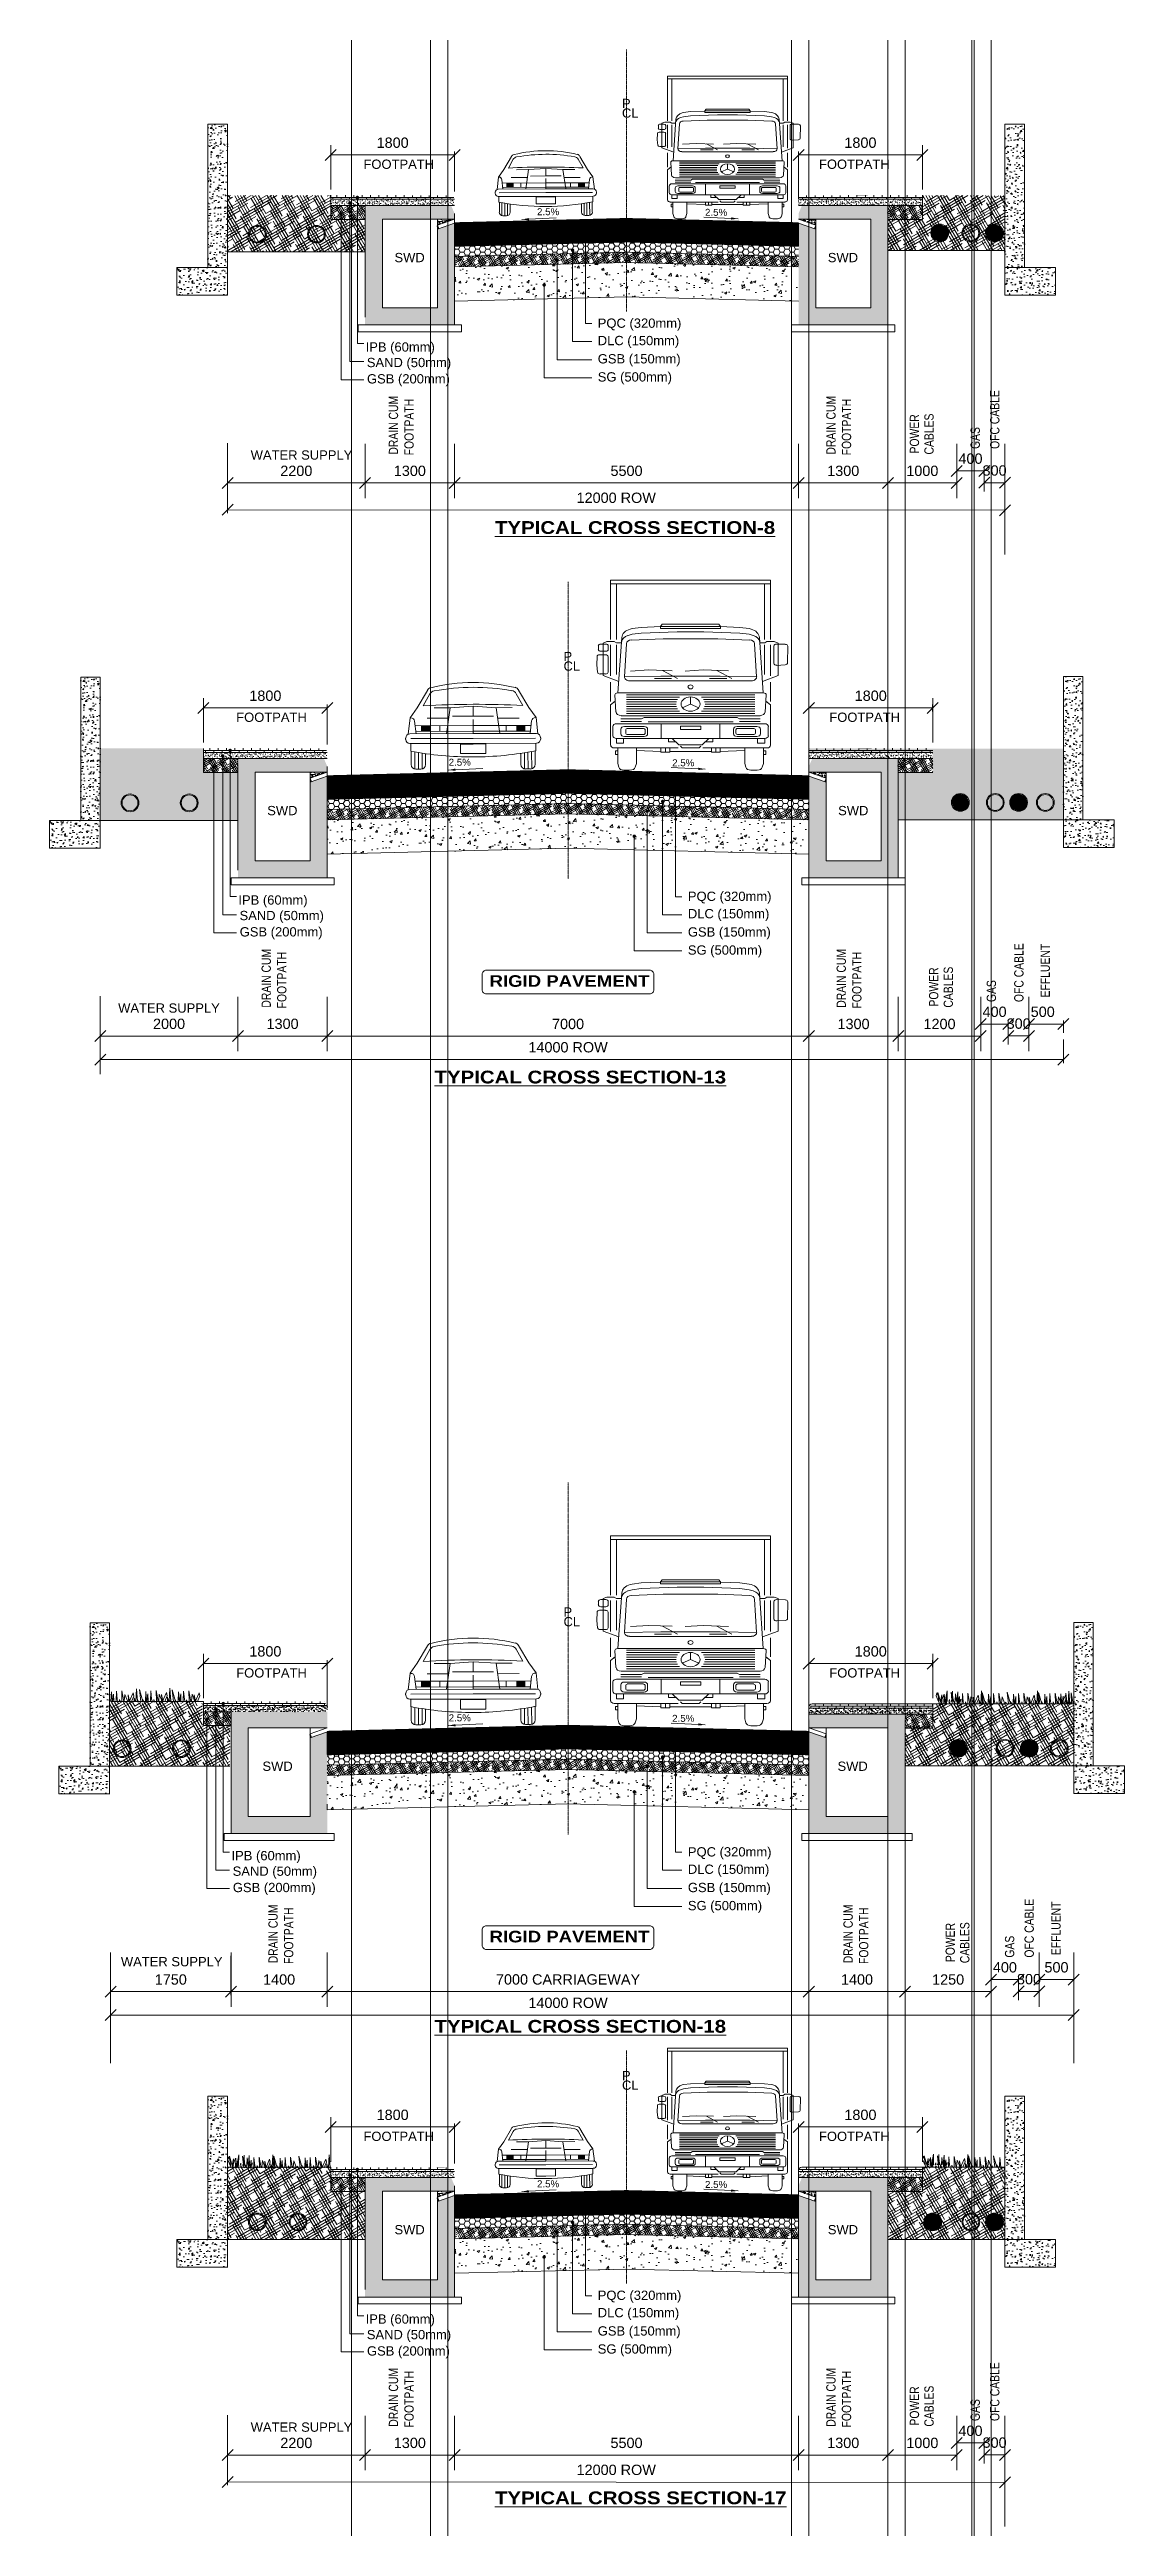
# Model space of a CAD drawing. Header units: inches. Extents: x 1863003 to 1881330, y 133141 to 515800.
# Drawn here: x 1864855 to 1880480, y 380095 to 416116 of the extents above; entities that cross this region are included whole.
import ezdxf

# ---------------------------------------------------------------- set-up
doc = ezdxf.new("R2010")
doc.units = ezdxf.units.IN
doc.header["$MEASUREMENT"] = 0
doc.linetypes.add('CENTERX2', pattern=[4, 2.5, -0.5, 0.5, -0.5])
doc.layers.get('0').update_dxf_attribs({"color": 4, "linetype": 'ELEC_LINE', "lineweight": 13})
doc.layers.get('Defpoints').update_dxf_attribs({"lineweight": 13})
for name, color, linetype, lineweight in [('DIM', 7, 'Continuous', 13), ('DIMEN', 7, 'Continuous', 13), ('HATCH', 252, 'Continuous', 13)]:
    doc.layers.add(name, color=color, linetype=linetype, lineweight=lineweight)
doc.styles.add('AB', font='ariblk.ttf')
doc.styles.add('ARIAL', font='arial.ttf')
doc.styles.get("Standard").update_dxf_attribs({"font": 'romans.shx'})
doc.linetypes.add('ELEC_LINE', pattern='A,12.7,-5.08,["EL",Standard,S=2.54,R=0,X=-2.54,Y=-1.27],-5.08', length=22.86)
doc.dimstyles.get("Standard").update_dxf_attribs({"dimtxt": 180, "dimasz": 160, "dimexe": 50, "dimexo": 50, "dimgap": 100, "dimtad": 1, "dimdec": 0, "dimzin": 0, "dimdsep": 46, "dimtxsty": 'ARIAL', "dimcen": 0.09, "dimclrd": 256, "dimclre": 256, "dimclrt": 256, "dimadec": 0, "dimazin": 0, "dimtm": 1e-09, "dimtfac": 1, "dimtdec": 0, "dimtofl": 0, "dimtmove": 0, "dimatfit": 3, "dimfxl": 0, "dimtolj": 1, "dimtzin": 0, "dimlwd": 9, "dimlwe": -1, "dimarcsym": 0})
pattern_1 = [(50, (0, -106625.83), (358.63009, -31.376067), [37.5, -412.5]), (355, (0, -106625.83), (-69.37567, 376.09607), [30, -330]), (100.451444, (29.9, -106628.44), (289.254423, 344.719995), [31.870096, -350.571056]), (46.1842, (0, -106525.83), (533.62067, -82.75964), [56.25, -618.75]), (96.635635, (44.47, -106532.7), (467.33097, 487.0593), [47.80517, -525.85688]), (351.184164, (0, -106525.8), (467.33097, 487.0593), [45, -495]), (21, (50, -106550.83), (298.453526, -201.309445), [37.5, -412.5]), (326, (50, -106550.83), (121.657666, 362.57502), [30, -330]), (71.451445, (74.87, -106567.6), (420.11119, 161.265576), [31.870095, -350.571056]), (37.5, (0, -106625.83), (6.079928, 166.446927), [0, -326, 0, -335, 0, -331.25]), (7.5, (0, -106625.83), (131.534769, 197.205856), [0, -191, 0, -318.5, 0, -126.25]), (327.5, (-111.5, -106625.83), (266.911218, -11.277436), [0, -125, 0, -390, 0, -517.5]), (317.5, (-161.5, -106625.83), (291.593085, 50.05249), [0, -162.5, 0, -259, 0, -367.5])]
pattern_2 = [(30, (0, -106625.827), (74.10254038, 71.6506351), [400, -200]), (120, (0, -106625.827), (28.3493649, -99.10254038), [400, -200])]
pattern_3 = [(0, (0, -106625.827), (75, 43.3012702), [50, -100]), (120, (0, -106625.827), (-75, 43.3012702), [50, -100]), (60, (0, -106625.827), (2e-14, 86.6025404), [-100, 50])]
pattern_4 = [(45, (0, -106625.8268), (-0.8838834765, 0.8838834765), [])]
pattern_5 = [(50, (0, -120522.1), (358.63009, -31.376067), [37.5, -412.5]), (355, (0, -120522.1), (-69.37567, 376.09607), [30, -330]), (100.451444, (29.9, -120524.7), (289.254423, 344.719995), [31.870096, -350.571056]), (46.1842, (0, -120422.1), (533.62067, -82.75964), [56.25, -618.75]), (96.635635, (44.47, -120429), (467.33097, 487.0593), [47.80517, -525.85688]), (351.184164, (0, -120422.1), (467.33097, 487.0593), [45, -495]), (21, (50, -120447.1), (298.453526, -201.309445), [37.5, -412.5]), (326, (50, -120447.1), (121.657666, 362.57502), [30, -330]), (71.451445, (74.87, -120463.87), (420.11119, 161.265576), [31.870095, -350.571056]), (37.5, (0, -120522.09), (6.079928, 166.446927), [0, -326, 0, -335, 0, -331.25]), (7.5, (0, -120522.09), (131.534769, 197.205856), [0, -191, 0, -318.5, 0, -126.25]), (327.5, (-111.5, -120522.09), (266.911218, -11.277436), [0, -125, 0, -390, 0, -517.5]), (317.5, (-161.5, -120522.1), (291.593085, 50.05249), [0, -162.5, 0, -259, 0, -367.5])]
pattern_6 = [(30, (0, -120522.09), (74.10254038, 71.6506351), [400, -200]), (120, (0, -120522.09), (28.3493649, -99.10254038), [400, -200])]
pattern_7 = [(0, (0, -120522.09), (75, 43.3012702), [50, -100]), (120, (0, -120522.09), (-75, 43.3012702), [50, -100]), (60, (0, -120522.09), (2e-14, 86.6025404), [-100, 50])]
pattern_8 = [(45, (0, -120522.0893), (-0.8838834765, 0.8838834765), [])]
pattern_9 = [(45, (0, 150), (-0.088388347648, 0.088388347648), [])]
pattern_10 = [(30, (1950, -98324.464), (74.10254038, 71.6506351), [400, -200]), (120, (1950, -98324.464), (28.3493649, -99.10254038), [400, -200])]
pattern_11 = [(37.5, (1950, -98324.464), (-1.6000313, 48.9413237), [0, -38.608, 0, -43.18, 0, -41.275]), (7.5, (1950, -98324.464), (44.9523283, 71.68251), [0, -20.828, 0, -34.798, 0, -13.335]), (327.5, (1918.76, -98324.464), (79.099237, 0.1437185), [0, -12.7, 0, -45.72, 0, -59.69]), (317.5, (1918.76, -98324.464), (76.3556452, 22.2929323), [0, -6.35, 0, -29.972, 0, -34.29])]
pattern_12 = [(0, (1950, -98324.464), (0, 40.64508), []), (90, (1950, -98324.464), (-60.96, 40.64508), [40.64508, -40.64508])]
pattern_13 = [(50, (-150, -85086.07), (71.7260183, -6.2752135), [7.5, -82.5]), (355, (-150, -85086.07), (-13.8751334, 75.2192134), [6, -66]), (100.4514445, (-144.02, -85086.59), (57.8508847, 68.943999), [6.3740192, -70.1142112]), (46.1842, (-150, -85066.07), (106.724133, -16.551928), [11.25, -123.75]), (96.6356355, (-141.11, -85067.45), (93.4661946, 97.41186), [9.561034, -105.171376]), (351.184164, (-150, -85066.07), (93.4661945, 97.41186), [9, -99]), (21, (-140, -85071.07), (59.6907052, -40.261889), [7.5, -82.5]), (326, (-140, -85071.07), (24.3315332, 72.5150045), [6, -66]), (71.4514447, (-135.026, -85074.42), (84.0222377, 32.2531153), [6.374019, -70.1142112]), (37.5, (-150, -85086.068), (1.21598553, 33.2893854), [0, -65.2, 0, -67, 0, -66.25]), (7.5, (-150, -85086.068), (26.30695374, 39.4411712), [0, -38.2, 0, -63.7, 0, -25.25]), (327.5, (-172.3, -85086.068), (53.3822436, -2.25548717), [0, -25, 0, -78, 0, -103.5]), (317.5, (-182.3, -85086.07), (58.3186169, 10.0104982), [0, -32.5, 0, -51.8, 0, -73.5])]
pattern_14 = [(50, (0, -22416.34), (71.7260183, -6.2752135), [7.5, -82.5]), (355, (0, -22416.34), (-13.8751334, 75.2192134), [6, -66]), (100.4514445, (5.98, -22416.864), (57.8508847, 68.943999), [6.3740192, -70.1142112]), (46.1842, (0, -22396.34), (106.724133, -16.551928), [11.25, -123.75]), (96.6356355, (8.89, -22397.72), (93.4661946, 97.41186), [9.561034, -105.171376]), (351.184164, (0, -22396.34), (93.4661945, 97.41186), [9, -99]), (21, (10, -22401.34), (59.6907052, -40.261889), [7.5, -82.5]), (326, (10, -22401.34), (24.3315332, 72.5150045), [6, -66]), (71.4514447, (14.974, -22404.696), (84.0222377, 32.2531153), [6.374019, -70.1142112]), (37.5, (0, -22416.34), (1.21598553, 33.2893854), [0, -65.2, 0, -67, 0, -66.25]), (7.5, (0, -22416.34), (26.30695374, 39.4411712), [0, -38.2, 0, -63.7, 0, -25.25]), (327.5, (-22.3, -22416.34), (53.3822436, -2.25548717), [0, -25, 0, -78, 0, -103.5]), (317.5, (-32.3, -22416.34), (58.3186169, 10.0104982), [0, -32.5, 0, -51.8, 0, -73.5])]
pattern_15 = [(30, (1950, -127004.005), (74.10254038, 71.6506351), [400, -200]), (120, (1950, -127004.005), (28.3493649, -99.10254038), [400, -200])]
pattern_16 = [(37.5, (1950, -127004.005), (-1.6000313, 48.9413237), [0, -38.608, 0, -43.18, 0, -41.275]), (7.5, (1950, -127004.005), (44.9523283, 71.68251), [0, -20.828, 0, -34.798, 0, -13.335]), (327.5, (1918.76, -127004.005), (79.099237, 0.1437185), [0, -12.7, 0, -45.72, 0, -59.69]), (317.5, (1918.76, -127004.005), (76.3556452, 22.2929323), [0, -6.35, 0, -29.972, 0, -34.29])]
pattern_17 = [(0, (1950, -127004.005), (0, 40.64508), []), (90, (1950, -127004.005), (-60.96, 40.64508), [40.64508, -40.64508])]
pattern_18 = [(50, (-150, -113765.61), (71.7260183, -6.2752135), [7.5, -82.5]), (355, (-150, -113765.61), (-13.8751334, 75.2192134), [6, -66]), (100.4514445, (-144.02, -113766.13), (57.8508847, 68.943999), [6.3740192, -70.1142112]), (46.1842, (-150, -113745.61), (106.724133, -16.551928), [11.25, -123.75]), (96.6356355, (-141.11, -113746.99), (93.4661946, 97.41186), [9.561034, -105.171376]), (351.184164, (-150, -113745.61), (93.4661945, 97.41186), [9, -99]), (21, (-140, -113750.61), (59.6907052, -40.261889), [7.5, -82.5]), (326, (-140, -113750.61), (24.3315332, 72.5150045), [6, -66]), (71.4514447, (-135.026, -113753.964), (84.0222377, 32.2531153), [6.374019, -70.1142112]), (37.5, (-150, -113765.61), (1.21598553, 33.2893854), [0, -65.2, 0, -67, 0, -66.25]), (7.5, (-150, -113765.61), (26.30695374, 39.4411712), [0, -38.2, 0, -63.7, 0, -25.25]), (327.5, (-172.3, -113765.61), (53.3822436, -2.25548717), [0, -25, 0, -78, 0, -103.5]), (317.5, (-182.3, -113765.61), (58.3186169, 10.0104982), [0, -32.5, 0, -51.8, 0, -73.5])]
pattern_19 = [(50, (0, -51095.88), (71.7260183, -6.2752135), [7.5, -82.5]), (355, (0, -51095.88), (-13.8751334, 75.2192134), [6, -66]), (100.4514445, (5.98, -51096.405), (57.8508847, 68.943999), [6.3740192, -70.1142112]), (46.1842, (0, -51075.88), (106.724133, -16.551928), [11.25, -123.75]), (96.6356355, (8.89, -51077.26), (93.4661946, 97.41186), [9.561034, -105.171376]), (351.184164, (0, -51075.88), (93.4661945, 97.41186), [9, -99]), (21, (10, -51080.88), (59.6907052, -40.261889), [7.5, -82.5]), (326, (10, -51080.88), (24.3315332, 72.5150045), [6, -66]), (71.4514447, (14.974, -51084.24), (84.0222377, 32.2531153), [6.374019, -70.1142112]), (37.5, (0, -51095.882), (1.21598553, 33.2893854), [0, -65.2, 0, -67, 0, -66.25]), (7.5, (0, -51095.882), (26.30695374, 39.4411712), [0, -38.2, 0, -63.7, 0, -25.25]), (327.5, (-22.3, -51095.882), (53.3822436, -2.25548717), [0, -25, 0, -78, 0, -103.5]), (317.5, (-32.3, -51095.88), (58.3186169, 10.0104982), [0, -32.5, 0, -51.8, 0, -73.5])]
pattern_20 = [(30, (0, 1337.505), (111.1538106, 107.47595264), [600, -300]), (120, (0, 1337.505), (42.52404736, -148.6538106), [600, -300])]
pattern_21 = [(50, (850, -98608.44), (358.63009, -31.376067), [37.5, -412.5]), (355, (850, -98608.44), (-69.37567, 376.09607), [30, -330]), (100.451444, (879.9, -98611.06), (289.254423, 344.719995), [31.870096, -350.571056]), (46.1842, (850, -98508.44), (533.62067, -82.75964), [56.25, -618.75]), (96.635635, (894.47, -98515.34), (467.33097, 487.0593), [47.80517, -525.85688]), (351.184164, (850, -98508.44), (467.33097, 487.0593), [45, -495]), (21, (900, -98533.44), (298.453526, -201.309445), [37.5, -412.5]), (326, (900, -98533.44), (121.657666, 362.57502), [30, -330]), (71.451445, (924.87, -98550.22), (420.11119, 161.265576), [31.870095, -350.571056]), (37.5, (850, -98608.44), (6.079928, 166.446927), [0, -326, 0, -335, 0, -331.25]), (7.5, (850, -98608.44), (131.534769, 197.205856), [0, -191, 0, -318.5, 0, -126.25]), (327.5, (738.5, -98608.44), (266.911218, -11.277436), [0, -125, 0, -390, 0, -517.5]), (317.5, (688.5, -98608.44), (291.593085, 50.05249), [0, -162.5, 0, -259, 0, -367.5])]
pattern_22 = [(30, (850, -98608.442), (74.10254038, 71.6506351), [400, -200]), (120, (850, -98608.442), (28.3493649, -99.10254038), [400, -200])]
pattern_23 = [(0, (850, -98608.442), (75, 43.3012702), [50, -100]), (120, (850, -98608.442), (-75, 43.3012702), [50, -100]), (60, (850, -98608.442), (2e-14, 86.6025404), [-100, 50])]
pattern_24 = [(45, (850, -98608.4424), (-0.8838834765, 0.8838834765), [])]
pattern_25 = [(50, (850, -127287.98), (358.63009, -31.376067), [37.5, -412.5]), (355, (850, -127288), (-69.37567, 376.09607), [30, -330]), (100.451444, (879.9, -127290.6), (289.254423, 344.719995), [31.870096, -350.571056]), (46.1842, (850, -127188), (533.62067, -82.75964), [56.25, -618.75]), (96.635635, (894.47, -127194.9), (467.33097, 487.0593), [47.80517, -525.85688]), (351.184164, (850, -127188), (467.33097, 487.0593), [45, -495]), (21, (900, -127212.98), (298.453526, -201.309445), [37.5, -412.5]), (326, (900, -127213), (121.657666, 362.57502), [30, -330]), (71.451445, (924.87, -127229.76), (420.11119, 161.265576), [31.870095, -350.571056]), (37.5, (850, -127287.98), (6.079928, 166.446927), [0, -326, 0, -335, 0, -331.25]), (7.5, (850, -127287.98), (131.534769, 197.205856), [0, -191, 0, -318.5, 0, -126.25]), (327.5, (738.5, -127287.98), (266.911218, -11.277436), [0, -125, 0, -390, 0, -517.5]), (317.5, (688.5, -127287.98), (291.593085, 50.05249), [0, -162.5, 0, -259, 0, -367.5])]
pattern_26 = [(30, (850, -127287.983), (74.10254038, 71.6506351), [400, -200]), (120, (850, -127287.983), (28.3493649, -99.10254038), [400, -200])]
pattern_27 = [(0, (850, -127287.983), (75, 43.3012702), [50, -100]), (120, (850, -127287.983), (-75, 43.3012702), [50, -100]), (60, (850, -127287.983), (2e-14, 86.6025404), [-100, 50])]
pattern_28 = [(45, (850, -127287.9834), (-0.8838834765, 0.8838834765), [])]

msp = doc.modelspace()

# ---------------------------------------------------------------- texts
at = {"layer": 'DIMEN', "linetype": 'Continuous', "style": 'ARIAL'}
for s, height, p in [('P', 135, (1873175.8, 415264)), ('CL', 135, (1873175.8, 415124.4)), ('FOOTPATH', 135, (1869417.8, 414380.4)), ('FOOTPATH', 135, (1876039.8, 414380.4)), ('2.5%%%', 101.25, (1871940.8, 413706.3)), ('2.5%%%', 101.25, (1874382.8, 413697.5)), ('SWD', 135, (1869868.8, 413022.9)), ('SWD', 135, (1876167.8, 413022.9)), ('PQC (320mm)', 135, (1872823.5, 412069)), ('IPB (60mm)', 135, (1869449.5, 411722.9)), ('DLC (150mm)', 135, (1872823.5, 411816.2)), ('SAND (50mm)', 135, (1869466.5, 411496.8)), ('GSB (200mm)', 135, (1869469, 411259.4)), ('SG (500mm)', 135, (1872823.5, 411287.5)), ('GSB (150mm)', 135, (1872823.5, 411550.6)), ('WATER SUPPLY', 135, (1867778.6, 410151.3)), ('CL', 135, (1872325.8, 407082)), ('P', 135, (1872325.8, 407221.6)), ('FOOTPATH', 135, (1867567.8, 406338)), ('FOOTPATH', 135, (1876189.8, 406338)), ('2.5%%%', 101.25, (1870656.7, 405700.2)), ('2.5%%%', 101.25, (1873905.2, 405692.6)), ('SWD', 135, (1868018.8, 404980.5)), ('SWD', 135, (1876317.8, 404980.5)), ('IPB (60mm)', 135, (1867599.5, 403680.5)), ('PQC (320mm)', 135, (1874133.6, 403734.1)), ('SAND (50mm)', 135, (1867616.5, 403454.4)), ('DLC (150mm)', 135, (1874133.6, 403481.3)), ('GSB (200mm)', 135, (1867619, 403217)), ('SG (500mm)', 135, (1874133.6, 402952.6)), ('GSB (150mm)', 135, (1874133.6, 403215.7)), ('WATER SUPPLY', 135, (1865852.1, 402108.9)), ('P', 135, (1872325.8, 393325.4)), ('CL', 135, (1872325.8, 393185.7)), ('FOOTPATH', 135, (1867568.3, 392440.4)), ('FOOTPATH', 135, (1876189.3, 392440.4)), ('2.5%%%', 101.25, (1870656.7, 391803.9)), ('2.5%%%', 101.25, (1873905.2, 391796.3)), ('SWD', 135, (1867949.6, 391082.9)), ('SWD', 135, (1876309, 391082.9)), ('IPB (60mm)', 135, (1867499.5, 389782.9)), ('PQC (320mm)', 135, (1874133.6, 389837.8)), ('SAND (50mm)', 135, (1867516.5, 389556.8)), ('GSB (200mm)', 135, (1867519, 389319.4)), ('GSB (150mm)', 135, (1874133.6, 389319.4)), ('DLC (150mm)', 135, (1874133.6, 389585.1)), ('SG (500mm)', 135, (1874133.6, 389056.3)), ('WATER SUPPLY', 135, (1865891.8, 388240.7)), ('CL', 135, (1873175.8, 386444.9)), ('P', 135, (1873175.8, 386584.5)), ('FOOTPATH', 135, (1869417.8, 385700.9)), ('FOOTPATH', 135, (1876039.8, 385700.9)), ('2.5%%%', 101.25, (1871940.8, 385026.7)), ('2.5%%%', 101.25, (1874382.8, 385018)), ('SWD', 135, (1869868.8, 384343.4)), ('SWD', 135, (1876167.8, 384343.4)), ('PQC (320mm)', 135, (1872823.5, 383389.4)), ('DLC (150mm)', 135, (1872823.5, 383136.7)), ('IPB (60mm)', 135, (1869449.5, 383043.4)), ('SAND (50mm)', 135, (1869466.5, 382817.2)), ('GSB (150mm)', 135, (1872823.5, 382871)), ('GSB (200mm)', 135, (1869469, 382579.9)), ('SG (500mm)', 135, (1872823.5, 382608)), ('WATER SUPPLY', 135, (1867778.6, 381471.8))]:
    msp.add_text(s, height=height, dxfattribs=at).set_placement(p)
at = {"layer": 'DIMEN', "linetype": 'Continuous', "style": 'ARIAL', "width": 0.8}
for s, p in [('DRAIN CUM', (1869921.4, 410224.4)), ('FOOTPATH', (1870147.9, 410214.3)), ('DRAIN CUM', (1876280.5, 410224.4)), ('FOOTPATH', (1876507, 410214.3)), ('OFC CABLE', (1878662.5, 410307.3)), ('POWER', (1877494.5, 410241.5)), ('CABLES', (1877706.4, 410226.2)), ('GAS', (1878377.8, 410307)), ('OFC CABLE', (1879012.5, 402263.5)), ('EFFLUENT', (1879395.5, 402331.8)), ('DRAIN CUM', (1868071.4, 402182)), ('FOOTPATH', (1868297.9, 402171.9)), ('DRAIN CUM', (1876430.5, 402180.6)), ('FOOTPATH', (1876657, 402170.6)), ('POWER', (1877774.3, 402197.8)), ('CABLES', (1877986.3, 402182.4)), ('GAS', (1878612.6, 402263.3)), ('DRAIN CUM', (1868171.4, 388284.3)), ('FOOTPATH', (1868397.9, 388274.3)), ('DRAIN CUM', (1876530.5, 388284.3)), ('FOOTPATH', (1876757, 388274.3)), ('OFC CABLE', (1879162.5, 388367.2)), ('EFFLUENT', (1879552.4, 388403.3)), ('POWER', (1878014.4, 388301.5)), ('CABLES', (1878226.4, 388286.2)), ('GAS', (1878877.8, 388367)), ('DRAIN CUM', (1869921.4, 381544.8)), ('FOOTPATH', (1870147.9, 381534.8)), ('DRAIN CUM', (1876280.5, 381544.8)), ('FOOTPATH', (1876507, 381534.8)), ('OFC CABLE', (1878662.5, 381627.7)), ('POWER', (1877494.5, 381562)), ('CABLES', (1877706.4, 381546.7)), ('GAS', (1878377.8, 381627.5))]:
    msp.add_text(s, height=135, rotation=90, dxfattribs=at).set_placement(p)
at = {"layer": 'DIMEN', "style": 'AB'}
for s, height, p in [('%%UTYPICAL CROSS SECTION-8', 185.625, (1871329.4, 409071.4)), ('RIGID PAVEMENT', 168.75, (1871250.8, 402485.1)), ('%%UTYPICAL CROSS SECTION-13', 185.625, (1870450.7, 401080)), ('RIGID PAVEMENT', 168.75, (1871250.8, 388588.8)), ('%%UTYPICAL CROSS SECTION-18', 185.625, (1870450.7, 387275.2)), ('%%UTYPICAL CROSS SECTION-17', 185.625, (1871329.4, 380417.9))]:
    msp.add_text(s, height=height, dxfattribs=at).set_placement(p)

# ---------------------------------------------------------------- blocks, each defined once
blk = doc.blocks.new('_Oblique')
at = {"color": 0, "linetype": 'ByBlock', "lineweight": -2}
blk.add_line((-0.5, -0.5), (0.5, 0.5), dxfattribs=at)
blk = doc.blocks.new('*D62')
at = {"layer": 'Defpoints', "color": 0, "ltscale": 0.02}
for p in [(1875742, 409812), (1875742, 409812), (1877042, 409812)]:
    blk.add_point(p, dxfattribs=at)
at = {"layer": 'DIMEN', "lineweight": 9, "ltscale": 0.02}
blk.add_line((1877042, 409812), (1875742, 409812), dxfattribs=at)
at = {"layer": 'DIMEN', "lineweight": 9, "ltscale": 0.02, "xscale": 160, "yscale": 160, "zscale": 160, "rotation": 180}
blk.add_blockref('_Oblique', (1875742, 409812), dxfattribs=at)
at = {"layer": 'DIMEN', "lineweight": 9, "ltscale": 0.02, "xscale": 160, "yscale": 160, "zscale": 160}
blk.add_blockref('_Oblique', (1877042, 409812), dxfattribs=at)
at = {"layer": 'DIMEN', "ltscale": 0.02, "insert": (1876392, 409988), "char_height": 150, "attachment_point": 5, "style": 'ARIAL'}
blk.add_mtext('\\A1;1300', dxfattribs=at)
blk = doc.blocks.new('*D63')
at = {"layer": 'Defpoints', "color": 0, "ltscale": 0.02}
for p in [(1870742, 409812), (1870742, 409812), (1875742, 409812)]:
    blk.add_point(p, dxfattribs=at)
at = {"layer": 'DIMEN', "lineweight": 9, "ltscale": 0.02}
blk.add_line((1875742, 409812), (1870742, 409812), dxfattribs=at)
at = {"layer": 'DIMEN', "lineweight": 9, "ltscale": 0.02, "xscale": 160, "yscale": 160, "zscale": 160, "rotation": 180}
blk.add_blockref('_Oblique', (1870742, 409812), dxfattribs=at)
at = {"layer": 'DIMEN', "lineweight": 9, "ltscale": 0.02, "xscale": 160, "yscale": 160, "zscale": 160}
blk.add_blockref('_Oblique', (1875742, 409812), dxfattribs=at)
at = {"layer": 'DIMEN', "ltscale": 0.02, "insert": (1873242, 409988), "char_height": 150, "attachment_point": 5, "style": 'ARIAL'}
blk.add_mtext('\\A1;5500', dxfattribs=at)
blk = doc.blocks.new('ca')
at = {"color": 8}
for p, q in [((-28.9, 25.6), (-23.6, 34.6)), ((-25.8, 26.6), (-22.4, 32.7)), ((0, 26.3), (-11.9, 25.5)), ((0, 26.3), (11.9, 25.5)), ((0, 21.1), (0, 26.3)), ((25.8, 26.6), (22.4, 32.7)), ((28.9, 25.6), (23.6, 34.6)), ((-33.6, 11.9), (-32.6, 20.4)), ((-32.6, 20.4), (-28.9, 25.6)), ((-32.6, 20.4), (-32.3, 20.4)), ((-30.3, 18.6), (-29.6, 12.1)), ((-30, 16.3), (0, 16.3)), ((-29.7, 13.3), (0, 13.3)), ((-26.8, 13.3), (-26.8, 16.3)), ((-12.6, 20.1), (-23.8, 20.1)), ((-22.6, 13.3), (-22.6, 16.3)), ((-11.9, 25.5), (-20.2, 25.5)), ((-17.2, 13.3), (-17.2, 16.3)), ((-11.9, 25.5), (-13.8, 12.1)), ((0, 21.1), (-10.6, 21.1)), ((0, 21.1), (10.6, 21.1)), ((0, 19.4), (0, 12.1)), ((30, 16.3), (0, 16.3)), ((29.7, 13.3), (0, 13.3)), ((11.9, 25.5), (13.8, 12.1)), ((11.9, 25.5), (20.2, 25.5)), ((12.6, 20.1), (23.8, 20.1)), ((17.2, 13.3), (17.2, 16.3)), ((22.6, 13.3), (22.6, 16.3)), ((26.8, 13.3), (26.8, 16.3)), ((32.6, 20.4), (28.9, 25.6)), ((30.3, 18.6), (29.6, 12.1)), ((32.6, 20.4), (32.3, 20.4)), ((33.6, 11.9), (32.6, 20.4)), ((-35, 9.2), (-35, 9.9)), ((-32.8, 12.1), (0, 12.1)), ((-32.8, 7), (0, 7)), ((-32.4, 7), (-32.4, 3.1)), ((-32.3, 9.6), (0, 9.6)), ((-32.1, -3.9), (-32.1, 3.1)), ((-30.3, -6.3), (-30.3, 2.7)), ((-28.4, -6.3), (-28.4, 2.4)), ((-26.5, -6.3), (-26.5, 2.1)), ((-24.7, 1.8), (-24.7, -3.9)), ((-6.6, 1.8), (-6.6, 6.7)), ((-6.6, 6.7), (0, 6.7)), ((0, 1.8), (-6.6, 1.8)), ((32.8, 12.1), (0, 12.1)), ((32.3, 9.6), (0, 9.6)), ((32.8, 7), (0, 7)), ((6.6, 6.7), (0, 6.7)), ((0, 1.8), (6.6, 1.8)), ((6.6, 1.8), (6.6, 6.7)), ((24.7, 1.8), (24.7, -3.9)), ((26.5, -6.3), (26.5, 2.1)), ((28.4, -6.3), (28.4, 2.4)), ((30.3, -6.3), (30.3, 2.7)), ((32.1, -3.9), (32.1, 3.1)), ((32.4, 7), (32.4, 3.1)), ((35, 9.2), (35, 9.9)), ((-27.1, -6.3), (-29.7, -6.3)), ((27.1, -6.3), (29.7, -6.3))]:
    blk.add_line(p, q, dxfattribs=at)
for centre, radius, start, end in [((0, -51.2), 89.8, 90, 104.0557), ((0, -51.2), 89.8, 75.9443, 90), ((0, -444.8), 472.1, 90, 93.1382), ((-21.1, 33.2), 2.93, 104.0557, 149.858), ((-19.5, 31.1), 3.3, 100.1965, 150.1888), ((0, -77.3), 113.4, 90, 100.1965), ((0, -77.3), 113.4, 79.8035, 90), ((0, -444.8), 472.1, 86.8618, 90), ((19.5, 31.1), 3.3, 29.8112, 79.8035), ((21.1, 33.2), 2.93, 30.142, 75.9443), ((-32.3, 18.4), 1.99, 6.3627, 90), ((32.3, 18.4), 1.99, 90, 173.6373), ((-32.8, 9.9), 2.16, 90, 180), ((-32.8, 9.2), 2.16, 180, 270), ((0, 169.6), 169.6, 258.9833, 270), ((0, 169.6), 169.6, 270, 281.0167), ((32.8, 9.9), 2.16, 0, 90), ((32.8, 9.2), 2.16, 270, 0), ((-29.7, -3.9), 2.44, 180, 270), ((-27.1, -3.9), 2.44, 270, 0), ((27.1, -3.9), 2.44, 180, 270), ((29.7, -3.9), 2.44, 270, 0)]:
    blk.add_arc(centre, radius, start, end, dxfattribs=at)
for points in [[(-22.6, 13.3), (-22.6, 16.3), (-26.8, 13.3), (-26.8, 16.3)], [(22.6, 13.3), (22.6, 16.3), (26.8, 13.3), (26.8, 16.3)]]:
    blk.add_solid(points, dxfattribs=at)
blk = doc.blocks.new('A$C9c4fc737')
at = {"color": 8, "linetype": 'Continuous'}
for p, q in [((10.8, 147.3), (134.6, 147.3)), ((10.8, 147.3), (10.8, 101.3)), ((10.8, 144.5), (134.6, 144.5)), ((15.3, 144.5), (15.3, 101.3)), ((130.1, 144.5), (130.1, 101.3)), ((134.6, 147.3), (134.6, 101.3)), ((1.3, 93.7), (1.3, 96.3)), ((7, 97.8), (3.2, 97.8)), ((7.9, 99.8), (4.9, 98.6)), ((4.9, 98.6), (4.9, 73.4)), ((13.6, 99.8), (7.9, 99.8)), ((8.9, 93.7), (8.9, 96.3)), ((10.8, 97.1), (10.8, 73.1)), ((15.2, 98.7), (13.6, 99.8)), ((19.1, 98.7), (15.2, 98.7)), ((15.3, 97.1), (15.3, 74.2)), ((16.4, 59.9), (19.4, 102.9)), ((21.5, 72.4), (23.1, 98.1)), ((24.3, 104.5), (27.4, 105.4)), ((25.8, 109.4), (27.4, 109.8)), ((26.8, 100.9), (51.6, 101.9)), ((34.4, 110.7), (27.4, 109.8)), ((34.4, 106.3), (27.4, 105.4)), ((34.4, 110.7), (49.4, 111.3)), ((34.4, 106.3), (62.3, 107.4)), ((49.4, 111.5), (50.8, 113.2)), ((96, 111.5), (49.4, 111.5)), ((49.4, 109.9), (49.4, 111.5)), ((49.4, 109.9), (96, 109.9)), ((50.8, 113.2), (94.6, 113.2)), ((51.6, 101.9), (93.8, 101.9)), ((62.3, 107.4), (83.1, 107.4)), ((111, 106.3), (83.1, 107.4)), ((118.6, 100.9), (93.8, 101.9)), ((94.6, 113.2), (96, 111.5)), ((96, 109.9), (96, 111.5)), ((111, 110.7), (96, 111.3)), ((111, 110.7), (118.1, 109.8)), ((111, 106.3), (118.1, 105.4)), ((119.6, 109.4), (118.1, 109.8)), ((121.1, 104.5), (118.1, 105.4)), ((123.9, 72.4), (122.3, 98.1)), ((129, 59.9), (126, 102.9)), ((126.3, 98.7), (130.2, 98.7)), ((130.1, 97.1), (130.1, 74.2)), ((130.2, 98.7), (131.8, 99.8)), ((131.8, 99.8), (137.5, 99.8)), ((134.6, 97.1), (134.6, 73.1)), ((137.3, 96.3), (137.3, 82.8)), ((137.5, 99.8), (140.5, 98.6)), ((139.3, 97.8), (146.1, 97.6)), ((140.5, 98.6), (140.5, 73.4)), ((147.9, 83.2), (148, 96.1)), ((0.3, 88.1), (0, 81.7)), ((0.7, 75.9), (0, 81.7)), ((6.9, 89.5), (2.3, 89.5)), ((3.2, 92.2), (7, 92.2)), ((8.8, 88), (8.8, 76)), ((40.5, 77.7), (26.3, 76.9)), ((58.4, 77.1), (40.5, 77.7)), ((62.5, 71.1), (51, 77.3)), ((82.5, 77.7), (68.4, 76.9)), ((102, 77), (82.5, 77.7)), ((104.6, 71.1), (93.1, 77.3)), ((139.4, 81.3), (146.1, 81.7)), ((6.9, 74.6), (2.7, 74.6)), ((4.9, 73.4), (17.1, 68.9)), ((10.8, 53.4), (10.8, 68.2)), ((14.1, 58.4), (14.9, 45.1)), ((16.1, 59.9), (129.3, 59.9)), ((21.5, 72.4), (49.8, 72.9)), ((23, 58.5), (122.4, 58.5)), ((84.6, 69.3), (25.5, 69.3)), ((44.7, 71.1), (57.9, 71.1)), ((49.8, 72.9), (95.6, 72.9)), ((60.8, 69.3), (120, 69.3)), ((100.7, 71.1), (87.5, 71.1)), ((123.9, 72.4), (95.6, 72.9)), ((140.5, 73.4), (128.4, 68.9)), ((131.3, 58.4), (130.5, 45.1)), ((134.6, 53.4), (134.6, 68.2)), ((14.4, 53.5), (10.8, 50.6)), ((10.8, 19.4), (10.8, 50.6)), ((34.8, 39.8), (18.8, 39.8)), ((126.5, 42.3), (18.9, 42.3)), ((23, 56.7), (64.2, 56.7)), ((23, 54.9), (62.7, 54.9)), ((23, 53.1), (61.8, 53.1)), ((23, 51.3), (61.5, 51.3)), ((23, 49.5), (61.8, 49.5)), ((23, 47.7), (62.6, 47.7)), ((23, 45.9), (64.2, 45.9)), ((23, 44.1), (122.4, 44.1)), ((36.7, 40.8), (34.8, 39.8)), ((36.7, 40.8), (108.7, 40.8)), ((72.7, 51.3), (66.3, 48.5)), ((72.7, 51.3), (72.7, 56.8)), ((72.7, 51.3), (79.1, 48.5)), ((122.4, 56.7), (81.2, 56.7)), ((122.4, 45.9), (81.3, 45.9)), ((122.4, 54.9), (82.8, 54.9)), ((122.4, 47.7), (82.8, 47.7)), ((122.4, 53.1), (83.6, 53.1)), ((122.4, 49.5), (83.6, 49.5)), ((122.4, 51.3), (83.9, 51.3)), ((108.7, 40.8), (110.6, 39.8)), ((110.6, 39.8), (126.7, 39.8)), ((131, 53.5), (134.6, 50.6)), ((134.6, 19.4), (134.6, 50.6)), ((12.5, 26.8), (12.5, 34)), ((130.2, 36.1), (15.3, 36.1)), ((130.2, 24.7), (15.3, 24.7)), ((15.3, 24.7), (15.3, 20.9)), ((15.3, 20.9), (20.8, 20.9)), ((18.6, 28.2), (18.6, 31.8)), ((34.8, 37.9), (18.8, 37.9)), ((20.8, 20.9), (20.8, 24.7)), ((21.4, 33.9), (36.7, 33.9)), ((36.7, 26.1), (21.4, 26.1)), ((22.5, 31.5), (22.5, 28.5)), ((23.7, 32.4), (36.3, 32.4)), ((36.3, 27.6), (23.7, 27.6)), ((37.5, 31.5), (37.5, 28.5)), ((39.4, 31.8), (39.4, 28.2)), ((39.8, 37.5), (105.6, 37.5)), ((50, 36.1), (50, 24.7)), ((55.5, 24.7), (55.5, 21.9)), ((55.5, 21.9), (61.4, 21.9)), ((58.5, 24.7), (63.6, 19.8)), ((63.6, 19.8), (81.8, 19.8)), ((64.8, 34.1), (64.8, 31.5)), ((64.8, 34.1), (80.7, 34.1)), ((64.8, 31.5), (80.7, 31.5)), ((80.7, 34.1), (80.7, 31.5)), ((86.9, 24.7), (81.8, 19.8)), ((89.9, 21.9), (84, 21.9)), ((89.9, 24.7), (89.9, 21.9)), ((95.4, 36.1), (95.4, 24.7)), ((106, 31.8), (106, 28.2)), ((107.9, 31.5), (107.9, 28.5)), ((124.1, 33.9), (108.7, 33.9)), ((108.7, 26.1), (124.1, 26.1)), ((121.7, 32.4), (109.1, 32.4)), ((109.1, 27.6), (121.7, 27.6)), ((110.6, 37.9), (126.7, 37.9)), ((122.9, 31.5), (122.9, 28.5)), ((124.6, 20.9), (124.6, 24.7)), ((130.2, 20.9), (124.6, 20.9)), ((126.8, 28.2), (126.8, 31.8)), ((130.2, 24.7), (130.2, 20.9)), ((132.9, 26.8), (132.9, 34)), ((63.2, 17.3), (13.6, 17.3)), ((14.5, 12.3), (14.5, 15)), ((14.5, 15), (16.3, 15)), ((16.3, 12.3), (14.5, 12.3)), ((16.3, 17.3), (16.3, 5.3)), ((17.1, 2.3), (16.3, 5.3)), ((26, 0), (21, 0)), ((29.8, 2.3), (30.7, 5.3)), ((30.7, 17.3), (30.7, 5.3)), ((49.8, 14.6), (30.9, 15.4)), ((49.8, 17.3), (49.8, 13.9)), ((49.8, 13.9), (56.6, 13.9)), ((53.2, 13.9), (53.2, 17.3)), ((56.6, 13.9), (56.6, 17.3)), ((56.6, 14.6), (88.8, 14.6)), ((66.1, 17.3), (64.8, 18.6)), ((79.3, 17.3), (66.1, 17.3)), ((79.3, 17.3), (80.6, 18.6)), ((82.2, 17.3), (131.9, 17.3)), ((88.8, 13.9), (88.8, 17.3)), ((95.6, 13.9), (88.8, 13.9)), ((92.2, 13.9), (92.2, 17.3)), ((95.6, 17.3), (95.6, 13.9)), ((95.6, 14.6), (114.5, 15.4)), ((114.7, 17.3), (114.7, 5.3)), ((115.6, 2.3), (114.7, 5.3)), ((119.4, 0), (124.4, 0)), ((128.3, 2.3), (129.1, 5.3)), ((129.1, 17.3), (129.1, 5.3)), ((130.9, 15), (129.1, 15)), ((129.1, 12.3), (130.9, 12.3)), ((130.9, 12.3), (130.9, 15))]:
    blk.add_line(p, q, dxfattribs=at)
for centre, major_axis, start_param, end_param in [((3.2, 96.3), (1.97, 0), 1.570796, 3.141593), ((7, 96.3), (1.97, 0), 0, 1.570796), ((27, 99), (7.87, 0), 1.929567, 3.089386), ((29.3, 102.5), (9.84, 0), 1.929567, 3.089386), ((27, 98), (-3.94, 0), -1.51867, -0.04621), ((118.4, 98), (3.94, 0), 0.04621, 1.51867), ((116.2, 102.5), (-9.84, 0), 3.193799, 4.353618), ((118.4, 99), (7.87, 0), 0.052207, 1.212026), ((139.3, 96.3), (1.97, 0), 1.538549, 3.141593), ((146.1, 96.1), (1.97, 0), -0.010752, 1.538549), ((2.2, 88.1), (-1.97, 0), 4.697006, 6.25023), ((3.2, 93.7), (-1.97, 0), 0, 1.570796), ((6.9, 88), (1.97, 0), 0, 1.555413), ((7, 93.7), (-1.97, 0), 1.570796, 3.141593), ((139.3, 82.8), (-1.97, 0), 0, 1.650626), ((145.9, 83.2), (-1.97, 0), 1.650626, 3.13084), ((2.7, 76), (-1.97, 0), 0.096474, 1.570796), ((6.9, 76), (-1.97, 0), 1.570796, 3.141593), ((16.1, 58.4), (-1.97, 0), -1.570796, 0.046121), ((25.5, 72.3), (-3.94, 0), -0.04621, 1.570796), ((72.7, 64.6), (-2, 0), 3.141593, 9.424778), ((120, 72.3), (3.94, 0), 4.712389, 6.329395), ((129.3, 58.4), (1.97, 0), -0.046121, 1.570796), ((18.9, 45.3), (3.94, 0), 3.187714, 4.712389), ((126.5, 45.3), (-3.94, 0), 1.570796, 3.095472), ((13.6, 19.4), (-2.76, 0), 0, 1.570796), ((15.3, 34), (-2.76, 0), -1.570796, 0), ((15.3, 26.8), (2.76, 0), 3.141593, 4.712389), ((21.4, 31.8), (2.76, 0), 1.570796, 3.141593), ((21.4, 28.2), (-2.76, 0), 0, 1.570796), ((23.7, 31.5), (-1.18, 0), -1.570796, 0), ((23.7, 28.5), (1.18, 0), 3.141593, 4.712389), ((36.3, 31.5), (1.18, 0), 0, 1.570796), ((36.3, 28.5), (-1.18, 0), 1.570796, 3.141593), ((36.7, 31.8), (2.76, 0), 0, 1.570796), ((36.7, 28.2), (-2.76, 0), 1.570796, 3.141593), ((108.7, 31.8), (2.76, 0), 1.570796, 3.141593), ((108.7, 28.2), (-2.76, 0), 0, 1.570796), ((109.1, 31.5), (1.18, 0), 1.570796, 3.141593), ((109.1, 28.5), (1.18, 0), 3.141593, 4.712389), ((121.7, 31.5), (-1.18, 0), 3.141593, 4.712389), ((121.7, 28.5), (1.18, 0), 4.712389, 6.283185), ((124.1, 31.8), (-2.76, 0), 3.141593, 4.712389), ((124.1, 28.2), (2.76, 0), 4.712389, 6.283185), ((130.2, 34), (2.76, 0), 0, 1.570796), ((130.2, 26.8), (-2.76, 0), 1.570796, 3.141593), ((131.9, 19.4), (2.76, 0), 4.712389, 6.283185), ((21, 3), (-3.94, 0), 0.210626, 1.570796), ((26, 3), (3.94, 0), 4.712389, 6.072559), ((119.4, 3), (-3.94, 0), 0.210626, 1.570796), ((124.4, 3), (3.94, 0), 4.712389, 6.072559)]:
    blk.add_ellipse(centre, major_axis=major_axis, ratio=0.75, start_param=start_param, end_param=end_param, dxfattribs=at)
blk.add_ellipse((72.7, 51.3), major_axis=(7.35, 0), ratio=0.75, dxfattribs=at)
blk = doc.blocks.new('*D64')
at = {"layer": 'Defpoints', "color": 0, "ltscale": 0.02}
for p in [(1869442, 409812), (1870742, 409812), (1870742, 409812)]:
    blk.add_point(p, dxfattribs=at)
at = {"layer": 'DIMEN', "lineweight": 9, "ltscale": 0.02}
blk.add_line((1869442, 409812), (1870742, 409812), dxfattribs=at)
at = {"layer": 'DIMEN', "lineweight": 9, "ltscale": 0.02, "xscale": 160, "yscale": 160, "zscale": 160, "rotation": 180}
blk.add_blockref('_Oblique', (1869442, 409812), dxfattribs=at)
at = {"layer": 'DIMEN', "lineweight": 9, "ltscale": 0.02, "xscale": 160, "yscale": 160, "zscale": 160}
blk.add_blockref('_Oblique', (1870742, 409812), dxfattribs=at)
at = {"layer": 'DIMEN', "ltscale": 0.02, "insert": (1870092, 409988), "char_height": 150, "attachment_point": 5, "style": 'ARIAL'}
blk.add_mtext('\\A1;1300', dxfattribs=at)
blk = doc.blocks.new('*D65')
at = {"layer": 'Defpoints', "color": 0, "ltscale": 0.02}
for p in [(1867442, 410384), (1869442, 410384), (1869442, 409812)]:
    blk.add_point(p, dxfattribs=at)
at = {"layer": 'DIMEN', "ltscale": 0.02}
for p, q in [((1867442, 410334), (1867442, 409762)), ((1869442, 410334), (1869442, 409762))]:
    blk.add_line(p, q, dxfattribs=at)
at = {"layer": 'DIMEN', "lineweight": 9, "ltscale": 0.02}
blk.add_line((1867442, 409812), (1869442, 409812), dxfattribs=at)
at = {"layer": 'DIMEN', "lineweight": 9, "ltscale": 0.02, "xscale": 160, "yscale": 160, "zscale": 160, "rotation": 180}
blk.add_blockref('_Oblique', (1867442, 409812), dxfattribs=at)
at = {"layer": 'DIMEN', "lineweight": 9, "ltscale": 0.02, "xscale": 160, "yscale": 160, "zscale": 160}
blk.add_blockref('_Oblique', (1869442, 409812), dxfattribs=at)
at = {"layer": 'DIMEN', "ltscale": 0.02, "insert": (1868442, 409988), "char_height": 150, "attachment_point": 5, "style": 'ARIAL'}
blk.add_mtext('\\A1;2200', dxfattribs=at)
blk = doc.blocks.new('*D66')
at = {"layer": 'Defpoints', "color": 0, "ltscale": 0.02}
for p in [(1867442, 409647), (1878742, 409639), (1878742, 409415)]:
    blk.add_point(p, dxfattribs=at)
at = {"layer": 'DIMEN', "ltscale": 0.02}
for p, q in [((1867442, 409597), (1867442, 409372)), ((1878742, 409589), (1878742, 409365))]:
    blk.add_line(p, q, dxfattribs=at)
at = {"layer": 'DIMEN', "lineweight": 9, "ltscale": 0.02}
blk.add_line((1867442, 409422), (1878742, 409415), dxfattribs=at)
at = {"layer": 'DIMEN', "lineweight": 9, "ltscale": 0.02, "xscale": 160, "yscale": 160, "zscale": 160}
for p, rotation in [((1867442, 409422), 179.9617032386878), ((1878742, 409415), 359.9617032386878)]:
    blk.add_blockref('_Oblique', p, dxfattribs=dict(at, rotation=rotation))
at = {"layer": 'DIMEN', "ltscale": 0.02, "insert": (1873092, 409596), "char_height": 150, "attachment_point": 5, "rotation": 359.9617, "style": 'ARIAL'}
blk.add_mtext('\\A1;12000 ROW', dxfattribs=at)
blk = doc.blocks.new('*D67')
at = {"layer": 'Defpoints', "color": 0, "ltscale": 0.02}
for p in [(1878442, 409816), (1878442, 409639), (1878742, 409639)]:
    blk.add_point(p, dxfattribs=at)
at = {"layer": 'DIMEN', "ltscale": 0.02}
for p, q in [((1878442, 409689), (1878442, 409866)), ((1878742, 409689), (1878742, 409866))]:
    blk.add_line(p, q, dxfattribs=at)
at = {"layer": 'DIMEN', "lineweight": 9, "ltscale": 0.02}
blk.add_line((1878742, 409816), (1878442, 409816), dxfattribs=at)
at = {"layer": 'DIMEN', "lineweight": 9, "ltscale": 0.02, "xscale": 160, "yscale": 160, "zscale": 160, "rotation": 180}
blk.add_blockref('_Oblique', (1878442, 409816), dxfattribs=at)
at = {"layer": 'DIMEN', "lineweight": 9, "ltscale": 0.02, "xscale": 160, "yscale": 160, "zscale": 160}
blk.add_blockref('_Oblique', (1878742, 409816), dxfattribs=at)
at = {"layer": 'DIMEN', "ltscale": 0.02, "insert": (1878592, 409993), "char_height": 150, "attachment_point": 5, "style": 'ARIAL'}
blk.add_mtext('\\A1;300', dxfattribs=at)
blk = doc.blocks.new('*D68')
at = {"layer": 'Defpoints', "color": 0, "ltscale": 0.02}
for p in [(1878042, 409988), (1878042, 409812), (1878442, 409812)]:
    blk.add_point(p, dxfattribs=at)
at = {"layer": 'DIMEN', "ltscale": 0.02}
for p, q in [((1878042, 409862), (1878042, 410038)), ((1878442, 409862), (1878442, 410038))]:
    blk.add_line(p, q, dxfattribs=at)
at = {"layer": 'DIMEN', "lineweight": 9, "ltscale": 0.02}
blk.add_line((1878442, 409988), (1878042, 409988), dxfattribs=at)
at = {"layer": 'DIMEN', "lineweight": 9, "ltscale": 0.02, "xscale": 160, "yscale": 160, "zscale": 160, "rotation": 180}
blk.add_blockref('_Oblique', (1878042, 409988), dxfattribs=at)
at = {"layer": 'DIMEN', "lineweight": 9, "ltscale": 0.02, "xscale": 160, "yscale": 160, "zscale": 160}
blk.add_blockref('_Oblique', (1878442, 409988), dxfattribs=at)
at = {"layer": 'DIMEN', "ltscale": 0.02, "insert": (1878242, 410165), "char_height": 150, "attachment_point": 5, "style": 'ARIAL'}
blk.add_mtext('\\A1;400', dxfattribs=at)
blk = doc.blocks.new('*D69')
at = {"layer": 'Defpoints', "color": 0, "ltscale": 0.02}
for p in [(1877042, 409812), (1877042, 409812), (1878042, 409812)]:
    blk.add_point(p, dxfattribs=at)
at = {"layer": 'DIMEN', "lineweight": 9, "ltscale": 0.02}
blk.add_line((1878042, 409812), (1877042, 409812), dxfattribs=at)
at = {"layer": 'DIMEN', "lineweight": 9, "ltscale": 0.02, "xscale": 160, "yscale": 160, "zscale": 160, "rotation": 180}
blk.add_blockref('_Oblique', (1877042, 409812), dxfattribs=at)
at = {"layer": 'DIMEN', "lineweight": 9, "ltscale": 0.02, "xscale": 160, "yscale": 160, "zscale": 160}
blk.add_blockref('_Oblique', (1878042, 409812), dxfattribs=at)
at = {"layer": 'DIMEN', "ltscale": 0.02, "insert": (1877542, 409988), "char_height": 150, "attachment_point": 5, "style": 'ARIAL'}
blk.add_mtext('\\A1;1000', dxfattribs=at)
blk = doc.blocks.new('*D70')
at = {"layer": 'Defpoints', "color": 0, "ltscale": 0.02}
for p in [(1868892, 401768), (1868892, 401768), (1875892, 401768)]:
    blk.add_point(p, dxfattribs=at)
at = {"layer": 'DIMEN', "lineweight": 9, "ltscale": 0.02}
blk.add_line((1875892, 401768), (1868892, 401768), dxfattribs=at)
at = {"layer": 'DIMEN', "lineweight": 9, "ltscale": 0.02, "xscale": 160, "yscale": 160, "zscale": 160, "rotation": 180}
blk.add_blockref('_Oblique', (1868892, 401768), dxfattribs=at)
at = {"layer": 'DIMEN', "lineweight": 9, "ltscale": 0.02, "xscale": 160, "yscale": 160, "zscale": 160}
blk.add_blockref('_Oblique', (1875892, 401768), dxfattribs=at)
at = {"layer": 'DIMEN', "ltscale": 0.02, "insert": (1872392, 401944), "char_height": 150, "attachment_point": 5, "style": 'ARIAL'}
blk.add_mtext('\\A1;7000', dxfattribs=at)
blk = doc.blocks.new('*D71')
at = {"layer": 'Defpoints', "color": 0, "ltscale": 0.02}
for p in [(1865592, 401769), (1879592, 401768), (1879592, 401427)]:
    blk.add_point(p, dxfattribs=at)
at = {"layer": 'DIMEN', "ltscale": 0.02}
for p, q in [((1865592, 401719), (1865592, 401378)), ((1879592, 401718), (1879592, 401377))]:
    blk.add_line(p, q, dxfattribs=at)
at = {"layer": 'DIMEN', "lineweight": 9, "ltscale": 0.02}
blk.add_line((1865592, 401428), (1879592, 401427), dxfattribs=at)
at = {"layer": 'DIMEN', "lineweight": 9, "ltscale": 0.02, "xscale": 160, "yscale": 160, "zscale": 160}
for p, rotation in [((1865592, 401428), 179.9944418493979), ((1879592, 401427), 359.9944418493979)]:
    blk.add_blockref('_Oblique', p, dxfattribs=dict(at, rotation=rotation))
at = {"layer": 'DIMEN', "ltscale": 0.02, "insert": (1872392, 401605), "char_height": 150, "attachment_point": 5, "rotation": 359.9944, "style": 'ARIAL'}
blk.add_mtext('\\A1;14000 ROW', dxfattribs=at)
blk = doc.blocks.new('*D77')
at = {"layer": 'Defpoints', "color": 0, "ltscale": 0.02}
for p in [(1867592, 401769), (1868892, 401769), (1868892, 401769)]:
    blk.add_point(p, dxfattribs=at)
at = {"layer": 'DIMEN', "lineweight": 9, "ltscale": 0.02}
blk.add_line((1867592, 401769), (1868892, 401769), dxfattribs=at)
at = {"layer": 'DIMEN', "lineweight": 9, "ltscale": 0.02, "xscale": 160, "yscale": 160, "zscale": 160, "rotation": 180}
blk.add_blockref('_Oblique', (1867592, 401769), dxfattribs=at)
at = {"layer": 'DIMEN', "lineweight": 9, "ltscale": 0.02, "xscale": 160, "yscale": 160, "zscale": 160}
blk.add_blockref('_Oblique', (1868892, 401769), dxfattribs=at)
at = {"layer": 'DIMEN', "ltscale": 0.02, "insert": (1868242, 401946), "char_height": 150, "attachment_point": 5, "style": 'ARIAL'}
blk.add_mtext('\\A1;1300', dxfattribs=at)
blk = doc.blocks.new('*D78')
at = {"layer": 'Defpoints', "color": 0, "ltscale": 0.02}
for p in [(1865592, 402341), (1867592, 402341), (1867592, 401769)]:
    blk.add_point(p, dxfattribs=at)
at = {"layer": 'DIMEN', "ltscale": 0.02}
for p, q in [((1865592, 402291), (1865592, 401719)), ((1867592, 402291), (1867592, 401719))]:
    blk.add_line(p, q, dxfattribs=at)
at = {"layer": 'DIMEN', "lineweight": 9, "ltscale": 0.02}
blk.add_line((1865592, 401769), (1867592, 401769), dxfattribs=at)
at = {"layer": 'DIMEN', "lineweight": 9, "ltscale": 0.02, "xscale": 160, "yscale": 160, "zscale": 160, "rotation": 180}
blk.add_blockref('_Oblique', (1865592, 401769), dxfattribs=at)
at = {"layer": 'DIMEN', "lineweight": 9, "ltscale": 0.02, "xscale": 160, "yscale": 160, "zscale": 160}
blk.add_blockref('_Oblique', (1867592, 401769), dxfattribs=at)
at = {"layer": 'DIMEN', "ltscale": 0.02, "insert": (1866592, 401946), "char_height": 150, "attachment_point": 5, "style": 'ARIAL'}
blk.add_mtext('\\A1;2000', dxfattribs=at)
blk = doc.blocks.new('*D72')
at = {"layer": 'Defpoints', "color": 0, "ltscale": 0.02}
for p in [(1878792, 401772), (1878792, 401596), (1879092, 401596)]:
    blk.add_point(p, dxfattribs=at)
at = {"layer": 'DIMEN', "ltscale": 0.02}
for p, q in [((1878792, 401646), (1878792, 401822)), ((1879092, 401646), (1879092, 401822))]:
    blk.add_line(p, q, dxfattribs=at)
at = {"layer": 'DIMEN', "lineweight": 9, "ltscale": 0.02}
blk.add_line((1879092, 401772), (1878792, 401772), dxfattribs=at)
at = {"layer": 'DIMEN', "lineweight": 9, "ltscale": 0.02, "xscale": 160, "yscale": 160, "zscale": 160, "rotation": 180}
blk.add_blockref('_Oblique', (1878792, 401772), dxfattribs=at)
at = {"layer": 'DIMEN', "lineweight": 9, "ltscale": 0.02, "xscale": 160, "yscale": 160, "zscale": 160}
blk.add_blockref('_Oblique', (1879092, 401772), dxfattribs=at)
at = {"layer": 'DIMEN', "ltscale": 0.02, "insert": (1878942, 401949), "char_height": 150, "attachment_point": 5, "style": 'ARIAL'}
blk.add_mtext('\\A1;300', dxfattribs=at)
blk = doc.blocks.new('*D73')
at = {"layer": 'Defpoints', "color": 0, "ltscale": 0.02}
for p in [(1875892, 401768), (1875892, 401768), (1877192, 401768)]:
    blk.add_point(p, dxfattribs=at)
at = {"layer": 'DIMEN', "lineweight": 9, "ltscale": 0.02}
blk.add_line((1877192, 401768), (1875892, 401768), dxfattribs=at)
at = {"layer": 'DIMEN', "lineweight": 9, "ltscale": 0.02, "xscale": 160, "yscale": 160, "zscale": 160, "rotation": 180}
blk.add_blockref('_Oblique', (1875892, 401768), dxfattribs=at)
at = {"layer": 'DIMEN', "lineweight": 9, "ltscale": 0.02, "xscale": 160, "yscale": 160, "zscale": 160}
blk.add_blockref('_Oblique', (1877192, 401768), dxfattribs=at)
at = {"layer": 'DIMEN', "ltscale": 0.02, "insert": (1876542, 401944), "char_height": 150, "attachment_point": 5, "style": 'ARIAL'}
blk.add_mtext('\\A1;1300', dxfattribs=at)
blk = doc.blocks.new('*D74')
at = {"layer": 'Defpoints', "color": 0, "ltscale": 0.02}
for p in [(1878392, 401944), (1878392, 401768), (1878792, 401768)]:
    blk.add_point(p, dxfattribs=at)
at = {"layer": 'DIMEN', "ltscale": 0.02}
for p, q in [((1878392, 401818), (1878392, 401994)), ((1878792, 401818), (1878792, 401994))]:
    blk.add_line(p, q, dxfattribs=at)
at = {"layer": 'DIMEN', "lineweight": 9, "ltscale": 0.02}
blk.add_line((1878792, 401944), (1878392, 401944), dxfattribs=at)
at = {"layer": 'DIMEN', "lineweight": 9, "ltscale": 0.02, "xscale": 160, "yscale": 160, "zscale": 160, "rotation": 180}
blk.add_blockref('_Oblique', (1878392, 401944), dxfattribs=at)
at = {"layer": 'DIMEN', "lineweight": 9, "ltscale": 0.02, "xscale": 160, "yscale": 160, "zscale": 160}
blk.add_blockref('_Oblique', (1878792, 401944), dxfattribs=at)
at = {"layer": 'DIMEN', "ltscale": 0.02, "insert": (1878592, 402121), "char_height": 150, "attachment_point": 5, "style": 'ARIAL'}
blk.add_mtext('\\A1;400', dxfattribs=at)
blk = doc.blocks.new('*D75')
at = {"layer": 'Defpoints', "color": 0, "ltscale": 0.02}
for p in [(1877192, 401768), (1877192, 401768), (1878392, 401768)]:
    blk.add_point(p, dxfattribs=at)
at = {"layer": 'DIMEN', "lineweight": 9, "ltscale": 0.02}
blk.add_line((1878392, 401768), (1877192, 401768), dxfattribs=at)
at = {"layer": 'DIMEN', "lineweight": 9, "ltscale": 0.02, "xscale": 160, "yscale": 160, "zscale": 160, "rotation": 180}
blk.add_blockref('_Oblique', (1877192, 401768), dxfattribs=at)
at = {"layer": 'DIMEN', "lineweight": 9, "ltscale": 0.02, "xscale": 160, "yscale": 160, "zscale": 160}
blk.add_blockref('_Oblique', (1878392, 401768), dxfattribs=at)
at = {"layer": 'DIMEN', "ltscale": 0.02, "insert": (1877792, 401944), "char_height": 150, "attachment_point": 5, "style": 'ARIAL'}
blk.add_mtext('\\A1;1200', dxfattribs=at)
blk = doc.blocks.new('*D76')
at = {"layer": 'Defpoints', "color": 0, "ltscale": 0.02}
for p in [(1879092, 401944), (1879092, 401768), (1879592, 401768)]:
    blk.add_point(p, dxfattribs=at)
at = {"layer": 'DIMEN', "ltscale": 0.02}
for p, q in [((1879092, 401818), (1879092, 401994)), ((1879592, 401818), (1879592, 401994))]:
    blk.add_line(p, q, dxfattribs=at)
at = {"layer": 'DIMEN', "lineweight": 9, "ltscale": 0.02}
blk.add_line((1879592, 401944), (1879092, 401944), dxfattribs=at)
at = {"layer": 'DIMEN', "lineweight": 9, "ltscale": 0.02, "xscale": 160, "yscale": 160, "zscale": 160, "rotation": 180}
blk.add_blockref('_Oblique', (1879092, 401944), dxfattribs=at)
at = {"layer": 'DIMEN', "lineweight": 9, "ltscale": 0.02, "xscale": 160, "yscale": 160, "zscale": 160}
blk.add_blockref('_Oblique', (1879592, 401944), dxfattribs=at)
at = {"layer": 'DIMEN', "ltscale": 0.02, "insert": (1879292, 402121), "char_height": 150, "attachment_point": 5, "style": 'ARIAL'}
blk.add_mtext('\\A1;500', dxfattribs=at)
blk = doc.blocks.new('*D79')
at = {"layer": 'Defpoints', "color": 0, "ltscale": 0.02}
for p in [(1878942, 387876), (1878942, 387699), (1879242, 387699)]:
    blk.add_point(p, dxfattribs=at)
at = {"layer": 'DIMEN', "ltscale": 0.02}
for p, q in [((1878942, 387749), (1878942, 387926)), ((1879242, 387749), (1879242, 387926))]:
    blk.add_line(p, q, dxfattribs=at)
at = {"layer": 'DIMEN', "lineweight": 9, "ltscale": 0.02}
blk.add_line((1879242, 387876), (1878942, 387876), dxfattribs=at)
at = {"layer": 'DIMEN', "lineweight": 9, "ltscale": 0.02, "xscale": 160, "yscale": 160, "zscale": 160, "rotation": 180}
blk.add_blockref('_Oblique', (1878942, 387876), dxfattribs=at)
at = {"layer": 'DIMEN', "lineweight": 9, "ltscale": 0.02, "xscale": 160, "yscale": 160, "zscale": 160}
blk.add_blockref('_Oblique', (1879242, 387876), dxfattribs=at)
at = {"layer": 'DIMEN', "ltscale": 0.02, "insert": (1879092, 388053), "char_height": 150, "attachment_point": 5, "style": 'ARIAL'}
blk.add_mtext('\\A1;300', dxfattribs=at)
blk = doc.blocks.new('*D80')
at = {"layer": 'Defpoints', "color": 0, "ltscale": 0.02}
for p in [(1875892, 387872), (1875892, 387872), (1877292, 387872)]:
    blk.add_point(p, dxfattribs=at)
at = {"layer": 'DIMEN', "lineweight": 9, "ltscale": 0.02}
blk.add_line((1877292, 387872), (1875892, 387872), dxfattribs=at)
at = {"layer": 'DIMEN', "lineweight": 9, "ltscale": 0.02, "xscale": 160, "yscale": 160, "zscale": 160, "rotation": 180}
blk.add_blockref('_Oblique', (1875892, 387872), dxfattribs=at)
at = {"layer": 'DIMEN', "lineweight": 9, "ltscale": 0.02, "xscale": 160, "yscale": 160, "zscale": 160}
blk.add_blockref('_Oblique', (1877292, 387872), dxfattribs=at)
at = {"layer": 'DIMEN', "ltscale": 0.02, "insert": (1876592, 388048), "char_height": 150, "attachment_point": 5, "style": 'ARIAL'}
blk.add_mtext('\\A1;1400', dxfattribs=at)
blk = doc.blocks.new('*D81')
at = {"layer": 'Defpoints', "color": 0, "ltscale": 0.02}
for p in [(1868892, 387872), (1868892, 387872), (1875892, 387872)]:
    blk.add_point(p, dxfattribs=at)
at = {"layer": 'DIMEN', "lineweight": 9, "ltscale": 0.02}
blk.add_line((1875892, 387872), (1868892, 387872), dxfattribs=at)
at = {"layer": 'DIMEN', "lineweight": 9, "ltscale": 0.02, "xscale": 160, "yscale": 160, "zscale": 160, "rotation": 180}
blk.add_blockref('_Oblique', (1868892, 387872), dxfattribs=at)
at = {"layer": 'DIMEN', "lineweight": 9, "ltscale": 0.02, "xscale": 160, "yscale": 160, "zscale": 160}
blk.add_blockref('_Oblique', (1875892, 387872), dxfattribs=at)
at = {"layer": 'DIMEN', "ltscale": 0.02, "insert": (1872392, 388049), "char_height": 150, "attachment_point": 5, "style": 'ARIAL'}
blk.add_mtext('\\A1;7000 CARRIAGEWAY', dxfattribs=at)
blk = doc.blocks.new('*D82')
at = {"layer": 'Defpoints', "color": 0, "ltscale": 0.02}
for p in [(1867492, 387872), (1868892, 387872), (1868892, 387872)]:
    blk.add_point(p, dxfattribs=at)
at = {"layer": 'DIMEN', "lineweight": 9, "ltscale": 0.02}
blk.add_line((1867492, 387872), (1868892, 387872), dxfattribs=at)
at = {"layer": 'DIMEN', "lineweight": 9, "ltscale": 0.02, "xscale": 160, "yscale": 160, "zscale": 160, "rotation": 180}
blk.add_blockref('_Oblique', (1867492, 387872), dxfattribs=at)
at = {"layer": 'DIMEN', "lineweight": 9, "ltscale": 0.02, "xscale": 160, "yscale": 160, "zscale": 160}
blk.add_blockref('_Oblique', (1868892, 387872), dxfattribs=at)
at = {"layer": 'DIMEN', "ltscale": 0.02, "insert": (1868192, 388048), "char_height": 150, "attachment_point": 5, "style": 'ARIAL'}
blk.add_mtext('\\A1;1400', dxfattribs=at)
blk = doc.blocks.new('*D83')
at = {"layer": 'Defpoints', "color": 0, "ltscale": 0.02}
for p in [(1865742, 387354), (1879742, 387531), (1879742, 387354)]:
    blk.add_point(p, dxfattribs=at)
at = {"layer": 'DIMEN', "ltscale": 0.02}
for p, q in [((1865742, 387404), (1865742, 387581)), ((1879742, 387404), (1879742, 387581))]:
    blk.add_line(p, q, dxfattribs=at)
at = {"layer": 'DIMEN', "lineweight": 9, "ltscale": 0.02}
blk.add_line((1865742, 387531), (1879742, 387531), dxfattribs=at)
at = {"layer": 'DIMEN', "lineweight": 9, "ltscale": 0.02, "xscale": 160, "yscale": 160, "zscale": 160, "rotation": 180}
blk.add_blockref('_Oblique', (1865742, 387531), dxfattribs=at)
at = {"layer": 'DIMEN', "lineweight": 9, "ltscale": 0.02, "xscale": 160, "yscale": 160, "zscale": 160}
blk.add_blockref('_Oblique', (1879742, 387531), dxfattribs=at)
at = {"layer": 'DIMEN', "ltscale": 0.02, "insert": (1872392, 387709), "char_height": 150, "attachment_point": 5, "style": 'ARIAL'}
blk.add_mtext('\\A1;14000 ROW', dxfattribs=at)
blk = doc.blocks.new('*D85')
at = {"layer": 'Defpoints', "color": 0, "ltscale": 0.02}
for p in [(1878542, 388048), (1878542, 387872), (1878942, 387872)]:
    blk.add_point(p, dxfattribs=at)
at = {"layer": 'DIMEN', "ltscale": 0.02}
for p, q in [((1878542, 387922), (1878542, 388098)), ((1878942, 387922), (1878942, 388098))]:
    blk.add_line(p, q, dxfattribs=at)
at = {"layer": 'DIMEN', "lineweight": 9, "ltscale": 0.02}
blk.add_line((1878942, 388048), (1878542, 388048), dxfattribs=at)
at = {"layer": 'DIMEN', "lineweight": 9, "ltscale": 0.02, "xscale": 160, "yscale": 160, "zscale": 160, "rotation": 180}
blk.add_blockref('_Oblique', (1878542, 388048), dxfattribs=at)
at = {"layer": 'DIMEN', "lineweight": 9, "ltscale": 0.02, "xscale": 160, "yscale": 160, "zscale": 160}
blk.add_blockref('_Oblique', (1878942, 388048), dxfattribs=at)
at = {"layer": 'DIMEN', "ltscale": 0.02, "insert": (1878742, 388225), "char_height": 150, "attachment_point": 5, "style": 'ARIAL'}
blk.add_mtext('\\A1;400', dxfattribs=at)
blk = doc.blocks.new('*D86')
at = {"layer": 'Defpoints', "color": 0, "ltscale": 0.02}
for p in [(1877292, 387872), (1877292, 387872), (1878542, 387872)]:
    blk.add_point(p, dxfattribs=at)
at = {"layer": 'DIMEN', "lineweight": 9, "ltscale": 0.02}
blk.add_line((1878542, 387872), (1877292, 387872), dxfattribs=at)
at = {"layer": 'DIMEN', "lineweight": 9, "ltscale": 0.02, "xscale": 160, "yscale": 160, "zscale": 160, "rotation": 180}
blk.add_blockref('_Oblique', (1877292, 387872), dxfattribs=at)
at = {"layer": 'DIMEN', "lineweight": 9, "ltscale": 0.02, "xscale": 160, "yscale": 160, "zscale": 160}
blk.add_blockref('_Oblique', (1878542, 387872), dxfattribs=at)
at = {"layer": 'DIMEN', "ltscale": 0.02, "insert": (1877917, 388048), "char_height": 150, "attachment_point": 5, "style": 'ARIAL'}
blk.add_mtext('\\A1;1250', dxfattribs=at)
blk = doc.blocks.new('*D87')
at = {"layer": 'Defpoints', "color": 0, "ltscale": 0.02}
for p in [(1865742, 388444), (1867492, 388444), (1867492, 387872)]:
    blk.add_point(p, dxfattribs=at)
at = {"layer": 'DIMEN', "ltscale": 0.02}
for p, q in [((1865742, 388394), (1865742, 387822)), ((1867492, 388394), (1867492, 387822))]:
    blk.add_line(p, q, dxfattribs=at)
at = {"layer": 'DIMEN', "lineweight": 9, "ltscale": 0.02}
blk.add_line((1865742, 387872), (1867492, 387872), dxfattribs=at)
at = {"layer": 'DIMEN', "lineweight": 9, "ltscale": 0.02, "xscale": 160, "yscale": 160, "zscale": 160, "rotation": 180}
blk.add_blockref('_Oblique', (1865742, 387872), dxfattribs=at)
at = {"layer": 'DIMEN', "lineweight": 9, "ltscale": 0.02, "xscale": 160, "yscale": 160, "zscale": 160}
blk.add_blockref('_Oblique', (1867492, 387872), dxfattribs=at)
at = {"layer": 'DIMEN', "ltscale": 0.02, "insert": (1866617, 388048), "char_height": 150, "attachment_point": 5, "style": 'ARIAL'}
blk.add_mtext('\\A1;1750', dxfattribs=at)
blk = doc.blocks.new('*D84')
at = {"layer": 'Defpoints', "color": 0, "ltscale": 0.02}
for p in [(1879242, 388048), (1879242, 387872), (1879742, 387872)]:
    blk.add_point(p, dxfattribs=at)
at = {"layer": 'DIMEN', "ltscale": 0.02}
for p, q in [((1879242, 387922), (1879242, 388098)), ((1879742, 387922), (1879742, 388098))]:
    blk.add_line(p, q, dxfattribs=at)
at = {"layer": 'DIMEN', "lineweight": 9, "ltscale": 0.02}
blk.add_line((1879742, 388048), (1879242, 388048), dxfattribs=at)
at = {"layer": 'DIMEN', "lineweight": 9, "ltscale": 0.02, "xscale": 160, "yscale": 160, "zscale": 160, "rotation": 180}
blk.add_blockref('_Oblique', (1879242, 388048), dxfattribs=at)
at = {"layer": 'DIMEN', "lineweight": 9, "ltscale": 0.02, "xscale": 160, "yscale": 160, "zscale": 160}
blk.add_blockref('_Oblique', (1879742, 388048), dxfattribs=at)
at = {"layer": 'DIMEN', "ltscale": 0.02, "insert": (1879492, 388225), "char_height": 150, "attachment_point": 5, "style": 'ARIAL'}
blk.add_mtext('\\A1;500', dxfattribs=at)
blk = doc.blocks.new('*D88')
at = {"layer": 'Defpoints', "color": 0, "ltscale": 0.02}
for p in [(1875742, 381132), (1875742, 381132), (1877042, 381132)]:
    blk.add_point(p, dxfattribs=at)
at = {"layer": 'DIMEN', "lineweight": 9, "ltscale": 0.02}
blk.add_line((1877042, 381132), (1875742, 381132), dxfattribs=at)
at = {"layer": 'DIMEN', "lineweight": 9, "ltscale": 0.02, "xscale": 160, "yscale": 160, "zscale": 160, "rotation": 180}
blk.add_blockref('_Oblique', (1875742, 381132), dxfattribs=at)
at = {"layer": 'DIMEN', "lineweight": 9, "ltscale": 0.02, "xscale": 160, "yscale": 160, "zscale": 160}
blk.add_blockref('_Oblique', (1877042, 381132), dxfattribs=at)
at = {"layer": 'DIMEN', "ltscale": 0.02, "insert": (1876392, 381309), "char_height": 150, "attachment_point": 5, "style": 'ARIAL'}
blk.add_mtext('\\A1;1300', dxfattribs=at)
blk = doc.blocks.new('*D89')
at = {"layer": 'Defpoints', "color": 0, "ltscale": 0.02}
for p in [(1870742, 381132), (1870742, 381132), (1875742, 381132)]:
    blk.add_point(p, dxfattribs=at)
at = {"layer": 'DIMEN', "lineweight": 9, "ltscale": 0.02}
blk.add_line((1875742, 381132), (1870742, 381132), dxfattribs=at)
at = {"layer": 'DIMEN', "lineweight": 9, "ltscale": 0.02, "xscale": 160, "yscale": 160, "zscale": 160, "rotation": 180}
blk.add_blockref('_Oblique', (1870742, 381132), dxfattribs=at)
at = {"layer": 'DIMEN', "lineweight": 9, "ltscale": 0.02, "xscale": 160, "yscale": 160, "zscale": 160}
blk.add_blockref('_Oblique', (1875742, 381132), dxfattribs=at)
at = {"layer": 'DIMEN', "ltscale": 0.02, "insert": (1873242, 381309), "char_height": 150, "attachment_point": 5, "style": 'ARIAL'}
blk.add_mtext('\\A1;5500', dxfattribs=at)
blk = doc.blocks.new('*D90')
at = {"layer": 'Defpoints', "color": 0, "ltscale": 0.02}
for p in [(1869442, 381132), (1870742, 381132), (1870742, 381132)]:
    blk.add_point(p, dxfattribs=at)
at = {"layer": 'DIMEN', "lineweight": 9, "ltscale": 0.02}
blk.add_line((1869442, 381132), (1870742, 381132), dxfattribs=at)
at = {"layer": 'DIMEN', "lineweight": 9, "ltscale": 0.02, "xscale": 160, "yscale": 160, "zscale": 160, "rotation": 180}
blk.add_blockref('_Oblique', (1869442, 381132), dxfattribs=at)
at = {"layer": 'DIMEN', "lineweight": 9, "ltscale": 0.02, "xscale": 160, "yscale": 160, "zscale": 160}
blk.add_blockref('_Oblique', (1870742, 381132), dxfattribs=at)
at = {"layer": 'DIMEN', "ltscale": 0.02, "insert": (1870092, 381309), "char_height": 150, "attachment_point": 5, "style": 'ARIAL'}
blk.add_mtext('\\A1;1300', dxfattribs=at)
blk = doc.blocks.new('*D91')
at = {"layer": 'Defpoints', "color": 0, "ltscale": 0.02}
for p in [(1867442, 381704), (1869442, 381704), (1869442, 381132)]:
    blk.add_point(p, dxfattribs=at)
at = {"layer": 'DIMEN', "ltscale": 0.02}
for p, q in [((1867442, 381654), (1867442, 381082)), ((1869442, 381654), (1869442, 381082))]:
    blk.add_line(p, q, dxfattribs=at)
at = {"layer": 'DIMEN', "lineweight": 9, "ltscale": 0.02}
blk.add_line((1867442, 381132), (1869442, 381132), dxfattribs=at)
at = {"layer": 'DIMEN', "lineweight": 9, "ltscale": 0.02, "xscale": 160, "yscale": 160, "zscale": 160, "rotation": 180}
blk.add_blockref('_Oblique', (1867442, 381132), dxfattribs=at)
at = {"layer": 'DIMEN', "lineweight": 9, "ltscale": 0.02, "xscale": 160, "yscale": 160, "zscale": 160}
blk.add_blockref('_Oblique', (1869442, 381132), dxfattribs=at)
at = {"layer": 'DIMEN', "ltscale": 0.02, "insert": (1868442, 381309), "char_height": 150, "attachment_point": 5, "style": 'ARIAL'}
blk.add_mtext('\\A1;2200', dxfattribs=at)
blk = doc.blocks.new('*D92')
at = {"layer": 'Defpoints', "color": 0, "ltscale": 0.02}
for p in [(1867442, 380967), (1878742, 380960), (1878742, 380735)]:
    blk.add_point(p, dxfattribs=at)
at = {"layer": 'DIMEN', "ltscale": 0.02}
for p, q in [((1867442, 380917), (1867442, 380693)), ((1878742, 380910), (1878742, 380685))]:
    blk.add_line(p, q, dxfattribs=at)
at = {"layer": 'DIMEN', "lineweight": 9, "ltscale": 0.02}
blk.add_line((1867442, 380743), (1878742, 380735), dxfattribs=at)
at = {"layer": 'DIMEN', "lineweight": 9, "ltscale": 0.02, "xscale": 160, "yscale": 160, "zscale": 160}
for p, rotation in [((1867442, 380743), 179.9617032386878), ((1878742, 380735), 359.9617032386878)]:
    blk.add_blockref('_Oblique', p, dxfattribs=dict(at, rotation=rotation))
at = {"layer": 'DIMEN', "ltscale": 0.02, "insert": (1873092, 380917), "char_height": 150, "attachment_point": 5, "rotation": 359.9617, "style": 'ARIAL'}
blk.add_mtext('\\A1;12000 ROW', dxfattribs=at)
blk = doc.blocks.new('*D93')
at = {"layer": 'Defpoints', "color": 0, "ltscale": 0.02}
for p in [(1878442, 381136), (1878442, 380960), (1878742, 380960)]:
    blk.add_point(p, dxfattribs=at)
at = {"layer": 'DIMEN', "ltscale": 0.02}
for p, q in [((1878442, 381010), (1878442, 381186)), ((1878742, 381010), (1878742, 381186))]:
    blk.add_line(p, q, dxfattribs=at)
at = {"layer": 'DIMEN', "lineweight": 9, "ltscale": 0.02}
blk.add_line((1878742, 381136), (1878442, 381136), dxfattribs=at)
at = {"layer": 'DIMEN', "lineweight": 9, "ltscale": 0.02, "xscale": 160, "yscale": 160, "zscale": 160, "rotation": 180}
blk.add_blockref('_Oblique', (1878442, 381136), dxfattribs=at)
at = {"layer": 'DIMEN', "lineweight": 9, "ltscale": 0.02, "xscale": 160, "yscale": 160, "zscale": 160}
blk.add_blockref('_Oblique', (1878742, 381136), dxfattribs=at)
at = {"layer": 'DIMEN', "ltscale": 0.02, "insert": (1878592, 381313), "char_height": 150, "attachment_point": 5, "style": 'ARIAL'}
blk.add_mtext('\\A1;300', dxfattribs=at)
blk = doc.blocks.new('*D94')
at = {"layer": 'Defpoints', "color": 0, "ltscale": 0.02}
for p in [(1878042, 381309), (1878042, 381132), (1878442, 381132)]:
    blk.add_point(p, dxfattribs=at)
at = {"layer": 'DIMEN', "ltscale": 0.02}
for p, q in [((1878042, 381182), (1878042, 381359)), ((1878442, 381182), (1878442, 381359))]:
    blk.add_line(p, q, dxfattribs=at)
at = {"layer": 'DIMEN', "lineweight": 9, "ltscale": 0.02}
blk.add_line((1878442, 381309), (1878042, 381309), dxfattribs=at)
at = {"layer": 'DIMEN', "lineweight": 9, "ltscale": 0.02, "xscale": 160, "yscale": 160, "zscale": 160, "rotation": 180}
blk.add_blockref('_Oblique', (1878042, 381309), dxfattribs=at)
at = {"layer": 'DIMEN', "lineweight": 9, "ltscale": 0.02, "xscale": 160, "yscale": 160, "zscale": 160}
blk.add_blockref('_Oblique', (1878442, 381309), dxfattribs=at)
at = {"layer": 'DIMEN', "ltscale": 0.02, "insert": (1878242, 381485), "char_height": 150, "attachment_point": 5, "style": 'ARIAL'}
blk.add_mtext('\\A1;400', dxfattribs=at)
blk = doc.blocks.new('*D95')
at = {"layer": 'Defpoints', "color": 0, "ltscale": 0.02}
for p in [(1877042, 381132), (1877042, 381132), (1878042, 381132)]:
    blk.add_point(p, dxfattribs=at)
at = {"layer": 'DIMEN', "lineweight": 9, "ltscale": 0.02}
blk.add_line((1878042, 381132), (1877042, 381132), dxfattribs=at)
at = {"layer": 'DIMEN', "lineweight": 9, "ltscale": 0.02, "xscale": 160, "yscale": 160, "zscale": 160, "rotation": 180}
blk.add_blockref('_Oblique', (1877042, 381132), dxfattribs=at)
at = {"layer": 'DIMEN', "lineweight": 9, "ltscale": 0.02, "xscale": 160, "yscale": 160, "zscale": 160}
blk.add_blockref('_Oblique', (1878042, 381132), dxfattribs=at)
at = {"layer": 'DIMEN', "ltscale": 0.02, "insert": (1877542, 381309), "char_height": 150, "attachment_point": 5, "style": 'ARIAL'}
blk.add_mtext('\\A1;1000', dxfattribs=at)
blk = doc.blocks.new('*D303')
at = {"layer": 'Defpoints', "color": 0, "ltscale": 0.02}
for p in [(1875892, 392643), (1875892, 392542), (1877692, 392542)]:
    blk.add_point(p, dxfattribs=at)
at = {"layer": 'DIMEN', "ltscale": 0.02}
for p, q in [((1875892, 392592), (1875892, 392693)), ((1877692, 392592), (1877692, 392693))]:
    blk.add_line(p, q, dxfattribs=at)
at = {"layer": 'DIMEN', "lineweight": 9, "ltscale": 0.02}
blk.add_line((1877692, 392643), (1875892, 392643), dxfattribs=at)
at = {"layer": 'DIMEN', "lineweight": 9, "ltscale": 0.02, "xscale": 160, "yscale": 160, "zscale": 160, "rotation": 180}
blk.add_blockref('_Oblique', (1875892, 392643), dxfattribs=at)
at = {"layer": 'DIMEN', "lineweight": 9, "ltscale": 0.02, "xscale": 160, "yscale": 160, "zscale": 160}
blk.add_blockref('_Oblique', (1877692, 392643), dxfattribs=at)
at = {"layer": 'DIMEN', "ltscale": 0.02, "insert": (1876792, 392820), "char_height": 150, "attachment_point": 5, "style": 'ARIAL'}
blk.add_mtext('\\A1;1800', dxfattribs=at)
blk = doc.blocks.new('*D318')
at = {"layer": 'Defpoints', "color": 0, "ltscale": 0.02}
for p in [(1868892, 392643), (1867092, 392542), (1868892, 392542)]:
    blk.add_point(p, dxfattribs=at)
at = {"layer": 'DIMEN', "ltscale": 0.02}
for p, q in [((1867092, 392592), (1867092, 392693)), ((1868892, 392592), (1868892, 392693))]:
    blk.add_line(p, q, dxfattribs=at)
at = {"layer": 'DIMEN', "lineweight": 9, "ltscale": 0.02}
blk.add_line((1867092, 392643), (1868892, 392643), dxfattribs=at)
at = {"layer": 'DIMEN', "lineweight": 9, "ltscale": 0.02, "xscale": 160, "yscale": 160, "zscale": 160, "rotation": 180}
blk.add_blockref('_Oblique', (1867092, 392643), dxfattribs=at)
at = {"layer": 'DIMEN', "lineweight": 9, "ltscale": 0.02, "xscale": 160, "yscale": 160, "zscale": 160}
blk.add_blockref('_Oblique', (1868892, 392643), dxfattribs=at)
at = {"layer": 'DIMEN', "ltscale": 0.02, "insert": (1867992, 392820), "char_height": 150, "attachment_point": 5, "style": 'ARIAL'}
blk.add_mtext('\\A1;1800', dxfattribs=at)
blk = doc.blocks.new('*D341')
at = {"layer": 'Defpoints', "color": 0, "ltscale": 0.02}
for p in [(1868942, 414483), (1870742, 414583), (1870742, 414483)]:
    blk.add_point(p, dxfattribs=at)
at = {"layer": 'DIMEN', "ltscale": 0.02}
for p, q in [((1868942, 414533), (1868942, 414633)), ((1870742, 414533), (1870742, 414633))]:
    blk.add_line(p, q, dxfattribs=at)
at = {"layer": 'DIMEN', "lineweight": 9, "ltscale": 0.02}
blk.add_line((1868942, 414583), (1870742, 414583), dxfattribs=at)
at = {"layer": 'DIMEN', "lineweight": 9, "ltscale": 0.02, "xscale": 160, "yscale": 160, "zscale": 160, "rotation": 180}
blk.add_blockref('_Oblique', (1868942, 414583), dxfattribs=at)
at = {"layer": 'DIMEN', "lineweight": 9, "ltscale": 0.02, "xscale": 160, "yscale": 160, "zscale": 160}
blk.add_blockref('_Oblique', (1870742, 414583), dxfattribs=at)
at = {"layer": 'DIMEN', "ltscale": 0.02, "insert": (1869842, 414760), "char_height": 150, "attachment_point": 5, "style": 'ARIAL'}
blk.add_mtext('\\A1;1800', dxfattribs=at)
blk = doc.blocks.new('*D342')
at = {"layer": 'Defpoints', "color": 0, "ltscale": 0.02}
for p in [(1867092, 406440), (1868892, 406541), (1868892, 406440)]:
    blk.add_point(p, dxfattribs=at)
at = {"layer": 'DIMEN', "ltscale": 0.02}
for p, q in [((1867092, 406490), (1867092, 406591)), ((1868892, 406490), (1868892, 406591))]:
    blk.add_line(p, q, dxfattribs=at)
at = {"layer": 'DIMEN', "lineweight": 9, "ltscale": 0.02}
blk.add_line((1867092, 406541), (1868892, 406541), dxfattribs=at)
at = {"layer": 'DIMEN', "lineweight": 9, "ltscale": 0.02, "xscale": 160, "yscale": 160, "zscale": 160, "rotation": 180}
blk.add_blockref('_Oblique', (1867092, 406541), dxfattribs=at)
at = {"layer": 'DIMEN', "lineweight": 9, "ltscale": 0.02, "xscale": 160, "yscale": 160, "zscale": 160}
blk.add_blockref('_Oblique', (1868892, 406541), dxfattribs=at)
at = {"layer": 'DIMEN', "ltscale": 0.02, "insert": (1867992, 406717), "char_height": 150, "attachment_point": 5, "style": 'ARIAL'}
blk.add_mtext('\\A1;1800', dxfattribs=at)
blk = doc.blocks.new('*D343')
at = {"layer": 'Defpoints', "color": 0, "ltscale": 0.02}
for p in [(1868942, 385803), (1870742, 385904), (1870742, 385803)]:
    blk.add_point(p, dxfattribs=at)
at = {"layer": 'DIMEN', "ltscale": 0.02}
for p, q in [((1868942, 385853), (1868942, 385954)), ((1870742, 385853), (1870742, 385954))]:
    blk.add_line(p, q, dxfattribs=at)
at = {"layer": 'DIMEN', "lineweight": 9, "ltscale": 0.02}
blk.add_line((1868942, 385904), (1870742, 385904), dxfattribs=at)
at = {"layer": 'DIMEN', "lineweight": 9, "ltscale": 0.02, "xscale": 160, "yscale": 160, "zscale": 160, "rotation": 180}
blk.add_blockref('_Oblique', (1868942, 385904), dxfattribs=at)
at = {"layer": 'DIMEN', "lineweight": 9, "ltscale": 0.02, "xscale": 160, "yscale": 160, "zscale": 160}
blk.add_blockref('_Oblique', (1870742, 385904), dxfattribs=at)
at = {"layer": 'DIMEN', "ltscale": 0.02, "insert": (1869842, 386080), "char_height": 150, "attachment_point": 5, "style": 'ARIAL'}
blk.add_mtext('\\A1;1800', dxfattribs=at)
blk = doc.blocks.new('*D351')
at = {"layer": 'Defpoints', "color": 0, "ltscale": 0.02}
for p in [(1875742, 414583), (1875742, 414483), (1877542, 414483)]:
    blk.add_point(p, dxfattribs=at)
at = {"layer": 'DIMEN', "ltscale": 0.02}
for p, q in [((1875742, 414533), (1875742, 414633)), ((1877542, 414533), (1877542, 414633))]:
    blk.add_line(p, q, dxfattribs=at)
at = {"layer": 'DIMEN', "lineweight": 9, "ltscale": 0.02}
blk.add_line((1877542, 414583), (1875742, 414583), dxfattribs=at)
at = {"layer": 'DIMEN', "lineweight": 9, "ltscale": 0.02, "xscale": 160, "yscale": 160, "zscale": 160, "rotation": 180}
blk.add_blockref('_Oblique', (1875742, 414583), dxfattribs=at)
at = {"layer": 'DIMEN', "lineweight": 9, "ltscale": 0.02, "xscale": 160, "yscale": 160, "zscale": 160}
blk.add_blockref('_Oblique', (1877542, 414583), dxfattribs=at)
at = {"layer": 'DIMEN', "ltscale": 0.02, "insert": (1876642, 414760), "char_height": 150, "attachment_point": 5, "style": 'ARIAL'}
blk.add_mtext('\\A1;1800', dxfattribs=at)
blk = doc.blocks.new('*D352')
at = {"layer": 'Defpoints', "color": 0, "ltscale": 0.02}
for p in [(1875892, 406541), (1875892, 406440), (1877692, 406440)]:
    blk.add_point(p, dxfattribs=at)
at = {"layer": 'DIMEN', "ltscale": 0.02}
for p, q in [((1875892, 406490), (1875892, 406591)), ((1877692, 406490), (1877692, 406591))]:
    blk.add_line(p, q, dxfattribs=at)
at = {"layer": 'DIMEN', "lineweight": 9, "ltscale": 0.02}
blk.add_line((1877692, 406541), (1875892, 406541), dxfattribs=at)
at = {"layer": 'DIMEN', "lineweight": 9, "ltscale": 0.02, "xscale": 160, "yscale": 160, "zscale": 160, "rotation": 180}
blk.add_blockref('_Oblique', (1875892, 406541), dxfattribs=at)
at = {"layer": 'DIMEN', "lineweight": 9, "ltscale": 0.02, "xscale": 160, "yscale": 160, "zscale": 160}
blk.add_blockref('_Oblique', (1877692, 406541), dxfattribs=at)
at = {"layer": 'DIMEN', "ltscale": 0.02, "insert": (1876792, 406717), "char_height": 150, "attachment_point": 5, "style": 'ARIAL'}
blk.add_mtext('\\A1;1800', dxfattribs=at)
blk = doc.blocks.new('*D353')
at = {"layer": 'Defpoints', "color": 0, "ltscale": 0.02}
for p in [(1875742, 385904), (1875742, 385803), (1877542, 385803)]:
    blk.add_point(p, dxfattribs=at)
at = {"layer": 'DIMEN', "ltscale": 0.02}
for p, q in [((1875742, 385853), (1875742, 385954)), ((1877542, 385853), (1877542, 385954))]:
    blk.add_line(p, q, dxfattribs=at)
at = {"layer": 'DIMEN', "lineweight": 9, "ltscale": 0.02}
blk.add_line((1877542, 385904), (1875742, 385904), dxfattribs=at)
at = {"layer": 'DIMEN', "lineweight": 9, "ltscale": 0.02, "xscale": 160, "yscale": 160, "zscale": 160, "rotation": 180}
blk.add_blockref('_Oblique', (1875742, 385904), dxfattribs=at)
at = {"layer": 'DIMEN', "lineweight": 9, "ltscale": 0.02, "xscale": 160, "yscale": 160, "zscale": 160}
blk.add_blockref('_Oblique', (1877542, 385904), dxfattribs=at)
at = {"layer": 'DIMEN', "ltscale": 0.02, "insert": (1876642, 386080), "char_height": 150, "attachment_point": 5, "style": 'ARIAL'}
blk.add_mtext('\\A1;1800', dxfattribs=at)

# ---------------------------------------------------------------- dimensions: what is measured, and where the dimension line sits
at = {"layer": 'DIMEN', "ltscale": 0.02}
for p1, p2, distance, picture, middle in [((1868942.3, 414482.5), (1870742.3, 414482.5), 100.6, '*D341', (1869842.3, 414759.7)), ((1877542.3, 414482.5), (1875742.3, 414482.5), -100.6, '*D351', (1876642.3, 414759.7)), ((1869442.3, 409811.6), (1870742.3, 409811.6), 0, '*D64', (1870092.3, 409988.2)), ((1877042.3, 409811.6), (1875742.3, 409811.6), 0, '*D62', (1876392.3, 409988.2)), ((1878042.3, 409811.6), (1877042.3, 409811.6), 0, '*D69', (1877542.3, 409988.2)), ((1867092.3, 406440.1), (1868892.3, 406440.1), 100.6, '*D342', (1867992.3, 406717.4)), ((1877692.3, 406440.1), (1875892.3, 406440.1), -100.6, '*D352', (1876792.3, 406717.4)), ((1865592.3, 402341.4), (1867592.3, 402341.4), -572.2, '*D78', (1866592.3, 401945.8)), ((1867592.3, 401769.2), (1868892.3, 401769.2), 0, '*D77', (1868242.3, 401945.8)), ((1875892.3, 401767.8), (1868892.3, 401767.8), 0, '*D70', (1872392.3, 401944.4)), ((1877192.3, 401767.8), (1875892.3, 401767.8), 0, '*D73', (1876542.3, 401944.5)), ((1878392.3, 401767.8), (1877192.3, 401767.8), 0, '*D75', (1877792.3, 401944.4)), ((1867092.3, 392542.5), (1868892.3, 392542.5), 100.6, '*D318', (1867992.3, 392819.7)), ((1877692.3, 392542.5), (1875892.3, 392542.5), -100.6, '*D303', (1876792.3, 392819.7)), ((1865742.3, 388443.7), (1867492.3, 388443.7), -572.2, '*D87', (1866617.3, 388048.2)), ((1867492.3, 387871.6), (1868892.3, 387871.6), 0, '*D82', (1868192.3, 388048.2)), ((1877292.3, 387871.6), (1875892.3, 387871.6), 0, '*D80', (1876592.3, 388048.2)), ((1878542.3, 387871.6), (1877292.3, 387871.6), 0, '*D86', (1877917.3, 388048.2)), ((1868942.3, 385803), (1870742.3, 385803), 100.6, '*D343', (1869842.3, 386080.2)), ((1877542.3, 385803), (1875742.3, 385803), -100.6, '*D353', (1876642.3, 386080.2)), ((1869442.3, 381132.1), (1870742.3, 381132.1), 0, '*D90', (1870092.3, 381308.7)), ((1877042.3, 381132.1), (1875742.3, 381132.1), 0, '*D88', (1876392.3, 381308.7)), ((1878042.3, 381132.1), (1877042.3, 381132.1), 0, '*D95', (1877542.3, 381308.6))]:
    dim = msp.add_aligned_dim(p1=p1, p2=p2, distance=distance, dimstyle='Standard', override={"dimtxt": 150, "dimblk1": 'Oblique', "dimblk2": 'Oblique', "dimsah": 1}, dxfattribs=at)
    dim.commit()
    dim.dimension.update_dxf_attribs({"geometry": picture, "text_midpoint": middle})
for p1, p2, distance, text, picture, middle in [((1867442.3, 410383.8), (1869442.3, 410383.8), -572.2, '2200', '*D65', (1868442.3, 409988.2)), ((1875742.3, 409811.6), (1870742.3, 409811.6), 0, '5500', '*D63', (1873242.3, 409988.2)), ((1867442.3, 409646.8), (1878742.3, 409639.3), -224.6, '12000 ROW', '*D66', (1873092.3, 409596.1)), ((1875892.3, 387871.6), (1868892.3, 387871.6), 0, '<> CARRIAGEWAY', '*D81', (1872392.3, 388049.1)), ((1867442.3, 381704.2), (1869442.3, 381704.2), -572.2, '2200', '*D91', (1868442.3, 381308.6)), ((1867442.3, 380967.3), (1878742.3, 380959.7), -224.6, '12000 ROW', '*D92', (1873092.3, 380916.5)), ((1875742.3, 381132.1), (1870742.3, 381132.1), 0, '5500', '*D89', (1873242.3, 381308.6))]:
    dim = msp.add_aligned_dim(p1=p1, p2=p2, distance=distance, text=text, dimstyle='Standard', override={"dimtxt": 150, "dimblk1": 'Oblique', "dimblk2": 'Oblique', "dimsah": 1}, dxfattribs=at)
    dim.commit()
    dim.dimension.update_dxf_attribs({"geometry": picture, "text_midpoint": middle})
for base, p1, p2, picture, middle in [((1878042.3, 409988.2), (1878442.3, 409811.6), (1878042.3, 409811.6), '*D68', (1878242.3, 409988.2)), ((1878442.3, 409815.9), (1878742.3, 409639.3), (1878442.3, 409639.3), '*D67', (1878592.3, 409815.9)), ((1878392.3, 401944.4), (1878792.3, 401767.8), (1878392.3, 401767.8), '*D74', (1878592.3, 401944.4)), ((1878792.3, 401772.1), (1879092.3, 401595.5), (1878792.3, 401595.5), '*D72', (1878942.3, 401772.1)), ((1879092.3, 401944.4), (1879592.3, 401767.8), (1879092.3, 401767.8), '*D76', (1879292.3, 401944.4)), ((1878542.3, 388048.2), (1878942.3, 387871.6), (1878542.3, 387871.6), '*D85', (1878742.3, 388048.2)), ((1879242.3, 388048.2), (1879742.3, 387871.6), (1879242.3, 387871.6), '*D84', (1879492.3, 388048.2)), ((1878942.3, 387875.9), (1879242.3, 387699.2), (1878942.3, 387699.2), '*D79', (1879092.3, 387875.9)), ((1878042.3, 381308.6), (1878442.3, 381132.1), (1878042.3, 381132.1), '*D94', (1878242.3, 381308.6)), ((1878442.3, 381136.4), (1878742.3, 380959.7), (1878442.3, 380959.7), '*D93', (1878592.3, 381136.4))]:
    dim = msp.add_linear_dim(base=base, p1=p1, p2=p2, angle=180, dimstyle='Standard', override={"dimtxt": 150, "dimblk1": 'Oblique', "dimblk2": 'Oblique', "dimsah": 1}, dxfattribs=at)
    dim.commit()
    dim.dimension.update_dxf_attribs({"geometry": picture, "text_midpoint": middle, "dimtype": 161})
for base, p1, p2, angle, picture, middle in [((1879592.3, 401426.9), (1865592.3, 401769.2), (1879592.3, 401767.8), 359.99444, '*D71', (1872392.3, 401427.6)), ((1879742.3, 387531.3), (1865742.3, 387353.7), (1879742.3, 387353.7), 0, '*D83', (1872392.3, 387531.3))]:
    dim = msp.add_linear_dim(base=base, p1=p1, p2=p2, angle=angle, text='<> ROW', dimstyle='Standard', override={"dimtxt": 150, "dimblk1": 'Oblique', "dimblk2": 'Oblique', "dimsah": 1}, dxfattribs=at)
    dim.commit()
    dim.dimension.update_dxf_attribs({"geometry": picture, "text_midpoint": middle, "dimtype": 161})

# ---------------------------------------------------------------- hatches: boundary and pattern name
at = {"layer": 'DIM', "linetype": 'Continuous'}
h = msp.add_hatch(dxfattribs=at)
h.set_pattern_fill('AR-CONC')
h.set_pattern_definition([(50, (4250, -98582.07), (182.184669, -15.939086), [19.05, -209.55]), (355, (4250, -98582.07), (-35.243421, 191.056845), [15.24, -167.640584]), (100.451445, (4265.18, -98583.4), (146.941247, 175.117752), [16.190009, -178.090245]), (46.1842, (4250, -98531.27), (271.07904, -42.042328), [28.575, -314.325]), (96.635558, (4272.6, -98534.78), (237.404134, 247.426125), [24.285023, -267.13561]), (351.184151, (4250, -98531.27), (237.404134, 247.426125), [22.859967, -251.45973]), (21, (4275.4, -98543.97), (151.614391, -102.265198), [19.05, -209.55]), (326, (4275.4, -98543.97), (61.802028, 184.187966), [15.24, -167.64]), (71.451445, (4288.03, -98552.5), (213.41642, 81.922769), [16.190009, -178.089938]), (37.5, (4250, -98582.075), (3.0886033, 84.5550389), [0, -165.608, 0, -170.18, 0, -168.275]), (7.5, (4250, -98582.075), (66.8196625, 100.180575), [0, -97.028, 0, -161.798, 0, -64.135]), (327.5, (4193.36, -98582.075), (135.5905952, -5.728744), [0, -63.5, 0, -198.12, 0, -262.89]), (317.5, (4167.96, -98582.07), (148.1291814, 25.426491), [0, -82.55, 0, -131.572, 0, -186.69])])
h.paths.add_polyline_path([(1867442.3, 412948.1), (1866704.8, 412948.1), (1866704.8, 412545.7), (1867442.3, 412545.7)])
h.paths.add_polyline_path([(1867442.3, 415032.1), (1867157.8, 415032.1), (1867157.8, 412948.1), (1867442.3, 412948.1)])
h = msp.add_hatch(dxfattribs=at)
h.set_pattern_fill('AR-CONC')
h.set_pattern_definition([(50, (-750, -98582.07), (182.184669, -15.939086), [19.05, -209.55]), (355, (-750, -98582.07), (-35.243421, 191.056845), [15.24, -167.640584]), (100.451445, (-734.82, -98583.4), (146.941247, 175.117752), [16.190009, -178.090245]), (46.1842, (-750, -98531.27), (271.07904, -42.042328), [28.575, -314.325]), (96.635558, (-727.4, -98534.78), (237.404134, 247.426125), [24.285023, -267.13561]), (351.184151, (-750, -98531.27), (237.404134, 247.426125), [22.859967, -251.45973]), (21, (-724.6, -98543.97), (151.614391, -102.265198), [19.05, -209.55]), (326, (-724.6, -98543.97), (61.802028, 184.187966), [15.24, -167.64]), (71.451445, (-711.97, -98552.5), (213.41642, 81.922769), [16.190009, -178.089938]), (37.5, (-750, -98582.075), (3.0886033, 84.5550389), [0, -165.608, 0, -170.18, 0, -168.275]), (7.5, (-750, -98582.075), (66.8196625, 100.180575), [0, -97.028, 0, -161.798, 0, -64.135]), (327.5, (-806.64, -98582.075), (135.5905952, -5.728744), [0, -63.5, 0, -198.12, 0, -262.89]), (317.5, (-832.04, -98582.07), (148.1291814, 25.426491), [0, -82.55, 0, -131.572, 0, -186.69])])
h.paths.add_polyline_path([(1879026.8, 415032.1), (1878742.3, 415032.1), (1878742.3, 413903.3), (1878748.8, 413973.6), (1878742.3, 413751.6), (1878742.3, 412948.1), (1879026.8, 412948.1)])
h.paths.add_polyline_path([(1879479.8, 412948.1), (1878742.3, 412948.1), (1878742.3, 412545.7), (1879479.8, 412545.7)])
at = {"layer": 'DIM', "linetype": 'Continuous', "ltscale": 0.02}
h = msp.add_hatch(dxfattribs=at)
h.set_pattern_fill('HOUND', color=31, scale=600, angle=30, style=0)
h.paths.add_polyline_path([(1868942.3, 413994.1), (1867442.3, 413994.1), (1867442.3, 413174.8), (1869442.3, 413174.8), (1869442.3, 413645.8), (1868942.3, 413645.8)])
h.paths.add_polyline_path([(1868003.9, 413429.2, -1), (1867745.5, 413429.2, -1)], flags=16)
h.paths.add_polyline_path([(1867989.9, 413429.2, -1), (1867759.5, 413429.2, -1)], flags=0)
h.paths.add_polyline_path([(1868864.2, 413429.2, -1), (1868605.7, 413429.2, -1)], flags=16)
h.paths.add_polyline_path([(1868850.2, 413429.2, -1), (1868619.7, 413429.2, -1)], flags=0)
h.paths.add_polyline_path([(1878742.3, 413990.1), (1877542.3, 413991.7), (1877542.3, 413645.8), (1877042.3, 413645.8), (1877042.3, 413192.7), (1878742.3, 413192.7)])
h.paths.add_polyline_path([(1877666.1, 413447.1, -1), (1877924.5, 413447.1, -1)], flags=16)
h.paths.add_polyline_path([(1877680.1, 413447.1, -1), (1877910.5, 413447.1, -1)], flags=0)
h.paths.add_polyline_path([(1878118.4, 413447.1, -1), (1878376.8, 413447.1, -1)], flags=16)
h.paths.add_polyline_path([(1878132.4, 413447.1, -1), (1878362.8, 413447.1, -1)], flags=0)
h.paths.add_polyline_path([(1878461.9, 413447.1, -1), (1878720.3, 413447.1, -1)], flags=16)
h.paths.add_polyline_path([(1878475.9, 413447.1, -1), (1878706.3, 413447.1, -1)], flags=0)
at = {"layer": 'DIM', "linetype": 'Continuous'}
h = msp.add_hatch(dxfattribs=at)
h.set_pattern_fill('AR-BRSTD', scale=0.6)
h.set_pattern_definition(pattern_12)
h.paths.add_polyline_path([(1868942.3, 413997.2), (1868942.3, 413937.2), (1870742.3, 413937.2), (1870722.3, 413994.1)])
h = msp.add_hatch(dxfattribs=at)
h.set_pattern_fill('AR-SAND')
h.set_pattern_definition(pattern_11)
h.paths.add_polyline_path([(1868942.3, 413937.2), (1868942.3, 413847.2), (1870742.3, 413847.2), (1870742.3, 413937.2)])
h = msp.add_hatch(dxfattribs=at)
h.set_pattern_fill('AR-BRSTD', scale=0.6)
h.set_pattern_definition(pattern_12)
h.paths.add_polyline_path([(1877542.3, 413997.2), (1877542.3, 413937.2), (1875742.3, 413937.2), (1875762.3, 413994.1)])
h = msp.add_hatch(dxfattribs=at)
h.set_pattern_fill('AR-SAND')
h.set_pattern_definition(pattern_11)
h.paths.add_polyline_path([(1877542.3, 413937.2), (1877542.3, 413847.2), (1875742.3, 413847.2), (1875742.3, 413937.2)])
at = {"layer": 'DIM', "linetype": 'Continuous', "ltscale": 0.02}
h = msp.add_hatch(dxfattribs=at)
h.set_pattern_fill('HOUND', color=130, scale=400, angle=30, style=0)
h.set_pattern_definition(pattern_10)
h.paths.add_polyline_path([(1868942.3, 413847.2), (1868942.3, 413647.2), (1869442.3, 413647.2), (1869442.3, 413847.2)])
at = {"layer": 'DIM', "linetype": 'Continuous'}
h = msp.add_hatch(dxfattribs=at)
h.set_pattern_fill('AR-CONC', scale=10)
h.set_pattern_definition(pattern_14)
edge = h.paths.add_edge_path()
edge.add_arc((1869275, 413803), 182.8, 336.30019, 373.97988)
edge.add_line((1869452.3, 413847.2), (1870692.3, 413847.2))
edge.add_arc((1864762.5, 411256.8), 6470.9, 22.46612, 23.5977, ccw=False)
edge.add_line((1870742.3, 413729.6), (1870742.3, 413649.6))
edge.add_line((1870742.3, 413649.6), (1869692.3, 413649.6))
edge.add_line((1869692.3, 413649.6), (1869692.3, 412360))
edge.add_line((1869692.3, 412360), (1870492.3, 412360))
edge.add_line((1870492.3, 412360), (1870492.3, 413501.3))
edge.add_line((1870492.3, 413501.3), (1870742.3, 413589.6))
edge.add_line((1870742.3, 413589.6), (1870742.3, 412110))
edge.add_line((1870742.3, 412110), (1869442.3, 412110))
edge.add_line((1869442.3, 412110), (1869442.3, 413729.6))
h = msp.add_hatch(dxfattribs=at)
h.set_pattern_fill('AR-CONC', scale=10)
h.set_pattern_definition(pattern_13)
h.paths.add_polyline_path([(1870742.3, 413649.6), (1870492.3, 413561.4), (1870492.3, 413649.6)])
h = msp.add_hatch(dxfattribs=at)
h.set_pattern_fill('AR-CONC', scale=10)
h.set_pattern_definition(pattern_14)
edge = h.paths.add_edge_path()
edge.add_arc((1877209.6, 413803), 182.8, 166.02012, 203.69981, ccw=False)
edge.add_line((1877032.3, 413847.2), (1875792.3, 413847.2))
edge.add_arc((1881722.1, 411256.8), 6470.9, 156.4023, 157.53388)
edge.add_line((1875742.3, 413729.6), (1875742.3, 413649.6))
edge.add_line((1875742.3, 413649.6), (1876792.3, 413649.6))
edge.add_line((1876792.3, 413649.6), (1876792.3, 412360))
edge.add_line((1876792.3, 412360), (1875992.3, 412360))
edge.add_line((1875992.3, 412360), (1875992.3, 413501.3))
edge.add_line((1875992.3, 413501.3), (1875742.3, 413589.6))
edge.add_line((1875742.3, 413589.6), (1875742.3, 412110))
edge.add_line((1875742.3, 412110), (1877042.3, 412110))
edge.add_line((1877042.3, 412110), (1877042.3, 413729.6))
h = msp.add_hatch(dxfattribs=at)
h.set_pattern_fill('AR-CONC', scale=10)
h.set_pattern_definition(pattern_13)
h.paths.add_polyline_path([(1875742.3, 413649.6), (1875992.3, 413561.4), (1875992.3, 413649.6)])
at = {"layer": 'DIM', "linetype": 'Continuous', "ltscale": 0.02}
h = msp.add_hatch(dxfattribs=at)
h.set_pattern_fill('HOUND', color=130, scale=400, angle=30, style=0)
h.set_pattern_definition(pattern_10)
h.paths.add_polyline_path([(1877542.3, 413847.2), (1877542.3, 413647.2), (1877042.3, 413647.2), (1877042.3, 413847.2)])
h = msp.add_hatch(dxfattribs=at)
h.set_pattern_fill('ANSI31')
h.set_pattern_definition([(45, (0, 244.6138), (-0.088388347648, 0.088388347648), [])])
h.paths.add_polyline_path([(1877680.1, 413447.1, 1), (1877910.5, 413447.1, 1)])
h.paths.add_polyline_path([(1878706.3, 413447.1, 1), (1878475.9, 413447.1, 1)])
h = msp.add_hatch(dxfattribs=at)
h.set_pattern_fill('HONEY', color=31, scale=400, style=0)
h.set_pattern_definition(pattern_23)
h.paths.add_polyline_path([(1870742.3, 413255.7), (1870742.3, 413105.7), (1873242.3, 413168.2), (1873242.3, 413318.2)])
h = msp.add_hatch(dxfattribs=at)
h.set_pattern_fill('HOUND', color=130, scale=400, angle=30, style=0)
h.set_pattern_definition(pattern_22)
h.paths.add_polyline_path([(1870742.3, 413105.7), (1870742.3, 412955.6), (1873242.3, 413018.1), (1873242.3, 413168.2)])
h = msp.add_hatch(dxfattribs=at)
h.set_pattern_fill('HONEY', color=31, scale=400, style=0)
h.set_pattern_definition(pattern_23)
h.paths.add_polyline_path([(1875742.3, 413105.7), (1875742.3, 413255.7), (1873242.3, 413318.2), (1873242.3, 413168.2)])
h = msp.add_hatch(dxfattribs=at)
h.set_pattern_fill('HOUND', color=130, scale=400, angle=30, style=0)
h.set_pattern_definition(pattern_22)
h.paths.add_polyline_path([(1875742.3, 412955.6), (1875742.3, 413105.7), (1873242.3, 413168.2), (1873242.3, 413018.1)])
h = msp.add_hatch(dxfattribs=at)
h.set_pattern_fill('AR-CONC', scale=50, style=0)
h.set_pattern_definition(pattern_21)
h.paths.add_polyline_path([(1870742.3, 412955.6), (1870742.3, 412455.5), (1873242.3, 412518), (1873242.3, 413018.1)])
h = msp.add_hatch(dxfattribs=at)
h.set_pattern_fill('AR-CONC', scale=50, style=0)
h.set_pattern_definition(pattern_21)
h.paths.add_polyline_path([(1875742.3, 412455.5), (1875742.3, 412955.6), (1873242.3, 413018.1), (1873242.3, 412518)])
at = {"layer": 'DIM', "linetype": 'Continuous'}
h = msp.add_hatch(dxfattribs=at)
h.set_pattern_fill('AR-CONC')
h.set_pattern_definition([(50, (2400, -106624.47), (182.184669, -15.939086), [19.05, -209.55]), (355, (2400, -106624.47), (-35.243421, 191.056845), [15.24, -167.640584]), (100.451445, (2415.18, -106625.8), (146.941247, 175.117752), [16.190009, -178.090245]), (46.1842, (2400, -106573.67), (271.07904, -42.042328), [28.575, -314.325]), (96.635558, (2422.6, -106577.17), (237.404134, 247.426125), [24.285023, -267.13561]), (351.184151, (2400, -106573.67), (237.404134, 247.426125), [22.859967, -251.45973]), (21, (2425.4, -106586.37), (151.614391, -102.265198), [19.05, -209.55]), (326, (2425.4, -106586.37), (61.802028, 184.187966), [15.24, -167.64]), (71.451445, (2438.03, -106594.89), (213.41642, 81.922769), [16.190009, -178.089938]), (37.5, (2400, -106624.47), (3.0886033, 84.5550389), [0, -165.608, 0, -170.18, 0, -168.275]), (7.5, (2400, -106624.47), (66.8196625, 100.180575), [0, -97.028, 0, -161.798, 0, -64.135]), (327.5, (2343.36, -106624.47), (135.5905952, -5.728744), [0, -63.5, 0, -198.12, 0, -262.89]), (317.5, (2317.96, -106624.47), (148.1291814, 25.426491), [0, -82.55, 0, -131.572, 0, -186.69])])
h.paths.add_polyline_path([(1865592.3, 404905.7), (1864854.8, 404905.7), (1864854.8, 404503.3), (1865592.3, 404503.3)])
h.paths.add_polyline_path([(1865592.3, 406989.7), (1865307.8, 406989.7), (1865307.8, 404905.7), (1865592.3, 404905.7)])
h = msp.add_hatch(dxfattribs=at)
h.set_pattern_fill('AR-CONC')
h.set_pattern_definition([(50, (100, -106618.22), (182.184669, -15.939086), [19.05, -209.55]), (355, (100, -106618.22), (-35.243421, 191.056845), [15.24, -167.640584]), (100.451445, (115.18, -106619.54), (146.941247, 175.117752), [16.190009, -178.090245]), (46.1842, (100, -106567.42), (271.07904, -42.042328), [28.575, -314.325]), (96.635558, (122.6, -106570.92), (237.404134, 247.426125), [24.285023, -267.13561]), (351.184151, (100, -106567.42), (237.404134, 247.426125), [22.859967, -251.45973]), (21, (125.4, -106580.12), (151.614391, -102.265198), [19.05, -209.55]), (326, (125.4, -106580.12), (61.802028, 184.187966), [15.24, -167.64]), (71.451445, (138.03, -106588.64), (213.41642, 81.922769), [16.190009, -178.089938]), (37.5, (100, -106618.216), (3.0886033, 84.5550389), [0, -165.608, 0, -170.18, 0, -168.275]), (7.5, (100, -106618.22), (66.8196625, 100.180575), [0, -97.028, 0, -161.798, 0, -64.135]), (327.5, (43.36, -106618.216), (135.5905952, -5.728744), [0, -63.5, 0, -198.12, 0, -262.89]), (317.5, (17.96, -106618.22), (148.1291814, 25.426491), [0, -82.55, 0, -131.572, 0, -186.69])])
h.paths.add_polyline_path([(1879876.8, 406995.9), (1879592.3, 406995.9), (1879592.3, 405867.2), (1879598.8, 405937.5), (1879592.3, 405715.4), (1879592.3, 404911.9), (1879876.8, 404911.9)])
h.paths.add_polyline_path([(1880329.8, 404911.9), (1879592.3, 404911.9), (1879592.3, 404509.5), (1880329.8, 404509.5)])
at = {"layer": 'DIM', "linetype": 'Continuous', "ltscale": 0.02}
h = msp.add_hatch(dxfattribs=at)
h.set_pattern_fill('HOUND', color=31, scale=600, angle=30, style=0)
h.set_pattern_definition([(30, (0, 1081.51), (111.1538106, 107.47595264), [600, -300]), (120, (0, 1081.51), (42.52404736, -148.6538106), [600, -300])])
h.paths.add_polyline_path([(1867592.3, 405603.4), (1867092.3, 405603.4), (1867092.3, 405951.7), (1865592.3, 405951.7), (1865592.3, 404905.7), (1867592.3, 404905.7)])
h.paths.add_polyline_path([(1866153.9, 405160.1, -1), (1865895.5, 405160.1, -1)], flags=16)
h.paths.add_polyline_path([(1866139.9, 405160.1, -1), (1865909.5, 405160.1, -1)], flags=0)
h.paths.add_polyline_path([(1867014.2, 405160.1, -1), (1866755.7, 405160.1, -1)], flags=16)
h.paths.add_polyline_path([(1867000.2, 405160.1, -1), (1866769.7, 405160.1, -1)], flags=0)
h.paths.add_polyline_path([(1879592.3, 405947.7), (1875912.3, 405951.7, 0.4142136), (1875892.3, 405931.7), (1875892.3, 405894.8), (1877692.3, 405894.8), (1877692.3, 405603.4), (1877192.3, 405603.4), (1877192.3, 404911.9), (1879592.3, 404911.9)])
h.paths.add_polyline_path([(1878731.2, 405166.3, -1), (1878472.7, 405166.3, -1)], flags=16)
h.paths.add_polyline_path([(1878717.2, 405166.3, -1), (1878486.7, 405166.3, -1)], flags=0)
h.paths.add_polyline_path([(1879070, 405166.3, -1), (1878811.6, 405166.3, -1)], flags=16)
h.paths.add_polyline_path([(1879056, 405166.3, -1), (1878825.6, 405166.3, -1)], flags=0)
h.paths.add_polyline_path([(1878223.7, 405166.3, -1), (1877965.2, 405166.3, -1)], flags=16)
h.paths.add_polyline_path([(1878209.7, 405166.3, -1), (1877979.2, 405166.3, -1)], flags=0)
h.paths.add_polyline_path([(1879458.7, 405166.3, -1), (1879200.2, 405166.3, -1)], flags=16)
h.paths.add_polyline_path([(1879444.7, 405166.3, -1), (1879214.2, 405166.3, -1)], flags=0)
at = {"layer": 'DIM', "linetype": 'Continuous'}
h = msp.add_hatch(dxfattribs=at)
h.set_pattern_fill('AR-BRSTD', scale=0.6)
h.set_pattern_definition([(0, (100, -106366.86), (0, 40.64508), []), (90, (100, -106366.86), (-60.96, 40.64508), [40.64508, -40.64508])])
h.paths.add_polyline_path([(1867092.3, 405954.8), (1867092.3, 405894.8), (1868892.3, 405894.8), (1868872.3, 405951.7)])
h = msp.add_hatch(dxfattribs=at)
h.set_pattern_fill('AR-SAND')
h.set_pattern_definition([(37.5, (100, -106366.86), (-1.6000313, 48.9413237), [0, -38.608, 0, -43.18, 0, -41.275]), (7.5, (100, -106366.86), (44.9523283, 71.68251), [0, -20.828, 0, -34.798, 0, -13.335]), (327.5, (68.76, -106366.86), (79.099237, 0.1437185), [0, -12.7, 0, -45.72, 0, -59.69]), (317.5, (68.76, -106366.86), (76.3556452, 22.2929323), [0, -6.35, 0, -29.972, 0, -34.29])])
h.paths.add_polyline_path([(1867092.3, 405894.8), (1867092.3, 405804.8), (1868892.3, 405804.8), (1868892.3, 405894.8)])
at = {"layer": 'DIM', "linetype": 'Continuous', "ltscale": 0.02}
h = msp.add_hatch(dxfattribs=at)
h.set_pattern_fill('HOUND', color=130, scale=400, angle=30, style=0)
h.set_pattern_definition([(30, (100, -106366.858), (74.10254038, 71.6506351), [400, -200]), (120, (100, -106366.858), (28.3493649, -99.10254038), [400, -200])])
h.paths.add_polyline_path([(1867092.3, 405804.8), (1867092.3, 405604.8), (1867592.3, 405604.8), (1867592.3, 405804.8)])
at = {"layer": 'DIM', "linetype": 'Continuous'}
h = msp.add_hatch(dxfattribs=at)
h.set_pattern_fill('AR-CONC', scale=10)
h.set_pattern_definition([(50, (-1850, -30458.735), (71.7260183, -6.2752135), [7.5, -82.5]), (355, (-1850, -30458.735), (-13.8751334, 75.2192134), [6, -66]), (100.4514445, (-1844.02, -30459.26), (57.8508847, 68.943999), [6.3740192, -70.1142112]), (46.1842, (-1850, -30438.735), (106.724133, -16.551928), [11.25, -123.75]), (96.6356355, (-1841.11, -30440.11), (93.4661946, 97.41186), [9.561034, -105.171376]), (351.184164, (-1850, -30438.73), (93.4661945, 97.41186), [9, -99]), (21, (-1840, -30443.735), (59.6907052, -40.261889), [7.5, -82.5]), (326, (-1840, -30443.735), (24.3315332, 72.5150045), [6, -66]), (71.4514447, (-1835.026, -30447.09), (84.0222377, 32.2531153), [6.374019, -70.1142112]), (37.5, (-1850, -30458.735), (1.21598553, 33.2893854), [0, -65.2, 0, -67, 0, -66.25]), (7.5, (-1850, -30458.735), (26.30695374, 39.4411712), [0, -38.2, 0, -63.7, 0, -25.25]), (327.5, (-1872.3, -30458.735), (53.3822436, -2.25548717), [0, -25, 0, -78, 0, -103.5]), (317.5, (-1882.3, -30458.735), (58.3186169, 10.0104982), [0, -32.5, 0, -51.8, 0, -73.5])])
edge = h.paths.add_edge_path()
edge.add_arc((1867425, 405760.6), 182.8, 336.30019, 373.97988)
edge.add_line((1867602.3, 405804.8), (1868842.3, 405804.8))
edge.add_arc((1862912.5, 403214.4), 6470.9, 22.46612, 23.5977, ccw=False)
edge.add_line((1868892.3, 405687.2), (1868892.3, 405607.2))
edge.add_line((1868892.3, 405607.2), (1867842.3, 405607.2))
edge.add_line((1867842.3, 405607.2), (1867842.3, 404317.6))
edge.add_line((1867842.3, 404317.6), (1868642.3, 404317.6))
edge.add_line((1868642.3, 404317.6), (1868642.3, 405458.9))
edge.add_line((1868642.3, 405458.9), (1868892.3, 405547.2))
edge.add_line((1868892.3, 405547.2), (1868892.3, 404067.6))
edge.add_line((1868892.3, 404067.6), (1867592.3, 404067.6))
edge.add_line((1867592.3, 404067.6), (1867592.3, 405687.2))
h = msp.add_hatch(dxfattribs=at)
h.set_pattern_fill('AR-CONC', scale=10)
h.set_pattern_definition([(50, (-2000, -93128.46), (71.7260183, -6.2752135), [7.5, -82.5]), (355, (-2000, -93128.46), (-13.8751334, 75.2192134), [6, -66]), (100.4514445, (-1994.02, -93128.985), (57.8508847, 68.943999), [6.3740192, -70.1142112]), (46.1842, (-2000, -93108.46), (106.724133, -16.551928), [11.25, -123.75]), (96.6356355, (-1991.11, -93109.84), (93.4661946, 97.41186), [9.561034, -105.171376]), (351.184164, (-2000, -93108.46), (93.4661945, 97.41186), [9, -99]), (21, (-1990, -93113.46), (59.6907052, -40.261889), [7.5, -82.5]), (326, (-1990, -93113.46), (24.3315332, 72.5150045), [6, -66]), (71.4514447, (-1985.026, -93116.82), (84.0222377, 32.2531153), [6.374019, -70.1142112]), (37.5, (-2000, -93128.462), (1.21598553, 33.2893854), [0, -65.2, 0, -67, 0, -66.25]), (7.5, (-2000, -93128.46), (26.30695374, 39.4411712), [0, -38.2, 0, -63.7, 0, -25.25]), (327.5, (-2022.3, -93128.462), (53.3822436, -2.25548717), [0, -25, 0, -78, 0, -103.5]), (317.5, (-2032.3, -93128.46), (58.3186169, 10.0104982), [0, -32.5, 0, -51.8, 0, -73.5])])
h.paths.add_polyline_path([(1868892.3, 405607.2), (1868642.3, 405519), (1868642.3, 405607.2)])
h = msp.add_hatch(dxfattribs=at)
h.set_pattern_fill('AR-CONC', scale=10)
h.set_pattern_definition([(50, (150, -30458.735), (71.7260183, -6.2752135), [7.5, -82.5]), (355, (150, -30458.735), (-13.8751334, 75.2192134), [6, -66]), (100.4514445, (155.98, -30459.26), (57.8508847, 68.943999), [6.3740192, -70.1142112]), (46.1842, (150, -30438.735), (106.724133, -16.551928), [11.25, -123.75]), (96.6356355, (158.89, -30440.11), (93.4661946, 97.41186), [9.561034, -105.171376]), (351.184164, (150, -30438.73), (93.4661945, 97.41186), [9, -99]), (21, (160, -30443.735), (59.6907052, -40.261889), [7.5, -82.5]), (326, (160, -30443.735), (24.3315332, 72.5150045), [6, -66]), (71.4514447, (164.974, -30447.09), (84.0222377, 32.2531153), [6.374019, -70.1142112]), (37.5, (150, -30458.735), (1.21598553, 33.2893854), [0, -65.2, 0, -67, 0, -66.25]), (7.5, (150, -30458.735), (26.30695374, 39.4411712), [0, -38.2, 0, -63.7, 0, -25.25]), (327.5, (127.7, -30458.735), (53.3822436, -2.25548717), [0, -25, 0, -78, 0, -103.5]), (317.5, (117.7, -30458.735), (58.3186169, 10.0104982), [0, -32.5, 0, -51.8, 0, -73.5])])
edge = h.paths.add_edge_path()
edge.add_arc((1877359.6, 405760.6), 182.8, 166.02012, 203.69981, ccw=False)
edge.add_line((1877182.3, 405804.8), (1875942.3, 405804.8))
edge.add_arc((1881872.1, 403214.4), 6470.9, 156.4023, 157.53388)
edge.add_line((1875892.3, 405687.2), (1875892.3, 405607.2))
edge.add_line((1875892.3, 405607.2), (1876942.3, 405607.2))
edge.add_line((1876942.3, 405607.2), (1876942.3, 404317.6))
edge.add_line((1876942.3, 404317.6), (1876142.3, 404317.6))
edge.add_line((1876142.3, 404317.6), (1876142.3, 405458.9))
edge.add_line((1876142.3, 405458.9), (1875892.3, 405547.2))
edge.add_line((1875892.3, 405547.2), (1875892.3, 404067.6))
edge.add_line((1875892.3, 404067.6), (1877192.3, 404067.6))
edge.add_line((1877192.3, 404067.6), (1877192.3, 405687.2))
h = msp.add_hatch(dxfattribs=at)
h.set_pattern_fill('AR-BRSTD', scale=0.6)
h.set_pattern_definition([(0, (2100, -106366.86), (0, 40.64508), []), (90, (2100, -106366.86), (-60.96, 40.64508), [40.64508, -40.64508])])
h.paths.add_polyline_path([(1877692.3, 405954.8), (1877692.3, 405894.8), (1875892.3, 405894.8), (1875912.3, 405951.7)])
h = msp.add_hatch(dxfattribs=at)
h.set_pattern_fill('AR-SAND')
h.set_pattern_definition([(37.5, (2100, -106366.86), (-1.6000313, 48.9413237), [0, -38.608, 0, -43.18, 0, -41.275]), (7.5, (2100, -106366.86), (44.9523283, 71.68251), [0, -20.828, 0, -34.798, 0, -13.335]), (327.5, (2068.76, -106366.86), (79.099237, 0.1437185), [0, -12.7, 0, -45.72, 0, -59.69]), (317.5, (2068.76, -106366.86), (76.3556452, 22.2929323), [0, -6.35, 0, -29.972, 0, -34.29])])
h.paths.add_polyline_path([(1877692.3, 405894.8), (1877692.3, 405804.8), (1875892.3, 405804.8), (1875892.3, 405894.8)])
h = msp.add_hatch(dxfattribs=at)
h.set_pattern_fill('AR-CONC', scale=10)
h.set_pattern_definition([(50, (2e-10, -93128.46), (71.7260183, -6.2752135), [7.5, -82.5]), (355, (2e-10, -93128.46), (-13.8751334, 75.2192134), [6, -66]), (100.4514445, (5.98, -93128.985), (57.8508847, 68.943999), [6.3740192, -70.1142112]), (46.1842, (2e-10, -93108.46), (106.724133, -16.551928), [11.25, -123.75]), (96.6356355, (8.89, -93109.84), (93.4661946, 97.41186), [9.561034, -105.171376]), (351.184164, (2e-10, -93108.46), (93.4661945, 97.41186), [9, -99]), (21, (10, -93113.46), (59.6907052, -40.261889), [7.5, -82.5]), (326, (10, -93113.46), (24.3315332, 72.5150045), [6, -66]), (71.4514447, (14.974, -93116.82), (84.0222377, 32.2531153), [6.374019, -70.1142112]), (37.5, (2e-10, -93128.462), (1.21598553, 33.2893854), [0, -65.2, 0, -67, 0, -66.25]), (7.5, (2e-10, -93128.46), (26.30695374, 39.4411712), [0, -38.2, 0, -63.7, 0, -25.25]), (327.5, (-22.3, -93128.462), (53.3822436, -2.25548717), [0, -25, 0, -78, 0, -103.5]), (317.5, (-32.3, -93128.46), (58.3186169, 10.0104982), [0, -32.5, 0, -51.8, 0, -73.5])])
h.paths.add_polyline_path([(1875892.3, 405607.2), (1876142.3, 405519), (1876142.3, 405607.2)])
at = {"layer": 'DIM', "linetype": 'Continuous', "ltscale": 0.02}
h = msp.add_hatch(dxfattribs=at)
h.set_pattern_fill('HOUND', color=130, scale=400, angle=30, style=0)
h.set_pattern_definition([(30, (2100, -106366.858), (74.10254038, 71.6506351), [400, -200]), (120, (2100, -106366.858), (28.3493649, -99.10254038), [400, -200])])
h.paths.add_polyline_path([(1877692.3, 405804.8), (1877692.3, 405604.8), (1877192.3, 405604.8), (1877192.3, 405804.8)])
h = msp.add_hatch(dxfattribs=at)
h.set_pattern_fill('HONEY', color=31, scale=400, style=0)
h.set_pattern_definition(pattern_3)
h.paths.add_polyline_path([(1868892.3, 405213.3), (1872392.3, 405300.8), (1872392.3, 405150.8), (1868892.3, 405063.3)])
h = msp.add_hatch(dxfattribs=at)
h.set_pattern_fill('HONEY', color=31, scale=400, style=0)
h.set_pattern_definition(pattern_3)
h.paths.add_polyline_path([(1872392.3, 405300.8), (1872392.3, 405150.8), (1875892.3, 405063.3), (1875892.3, 405213.3)])
h = msp.add_hatch(dxfattribs=at)
h.set_pattern_fill('ANSI31')
h.set_pattern_definition([(45, (0, 1081.50815), (-0.088388347648, 0.088388347648), [])])
h.paths.add_polyline_path([(1877979.2, 405166.3, 1), (1878209.7, 405166.3, 1)])
h.paths.add_polyline_path([(1878825.6, 405166.3, 1), (1879056, 405166.3, 1)])
h = msp.add_hatch(dxfattribs=at)
h.set_pattern_fill('HOUND', color=130, scale=400, angle=30, style=0)
h.set_pattern_definition(pattern_2)
h.paths.add_polyline_path([(1868892.3, 405063.3), (1872392.3, 405150.8), (1872392.3, 405000.8), (1868892.3, 404913.2)])
h = msp.add_hatch(dxfattribs=at)
h.set_pattern_fill('AR-CONC', scale=50, style=0)
h.set_pattern_definition(pattern_1)
h.paths.add_polyline_path([(1868892.3, 404913.2), (1872392.3, 405000.8), (1872392.3, 404500.6), (1868892.3, 404413.1)])
h = msp.add_hatch(dxfattribs=at)
h.set_pattern_fill('HOUND', color=130, scale=400, angle=30, style=0)
h.set_pattern_definition(pattern_2)
h.paths.add_polyline_path([(1872392.3, 405150.8), (1872392.3, 405000.8), (1875892.3, 404913.2), (1875892.3, 405063.3)])
h = msp.add_hatch(dxfattribs=at)
h.set_pattern_fill('AR-CONC', scale=50, style=0)
h.set_pattern_definition(pattern_1)
h.paths.add_polyline_path([(1875892.3, 404913.2), (1872392.3, 405000.8), (1872392.3, 404500.6), (1875892.3, 404413.1)])
at = {"layer": 'DIM', "linetype": 'Continuous'}
h = msp.add_hatch(dxfattribs=at)
h.set_pattern_fill('AR-CONC')
h.set_pattern_definition([(50, (2535.42, -120379.7), (182.184669, -15.939086), [19.05, -209.55]), (355, (2535.42, -120379.7), (-35.243421, 191.056845), [15.24, -167.640584]), (100.451445, (2550.6, -120381.03), (146.941247, 175.117752), [16.190009, -178.090245]), (46.1842, (2535.42, -120328.9), (271.07904, -42.042328), [28.575, -314.325]), (96.635558, (2558.01, -120332.4), (237.404134, 247.426125), [24.285023, -267.13561]), (351.184151, (2535.42, -120328.9), (237.404134, 247.426125), [22.859967, -251.45973]), (21, (2560.82, -120341.6), (151.614391, -102.265198), [19.05, -209.55]), (326, (2560.82, -120341.6), (61.802028, 184.187966), [15.24, -167.64]), (71.451445, (2573.46, -120350.12), (213.41642, 81.922769), [16.190009, -178.089938]), (37.5, (2535.423, -120379.7), (3.0886033, 84.5550389), [0, -165.608, 0, -170.18, 0, -168.275]), (7.5, (2535.42, -120379.7), (66.8196625, 100.180575), [0, -97.028, 0, -161.798, 0, -64.135]), (327.5, (2478.78, -120379.7), (135.5905952, -5.728744), [0, -63.5, 0, -198.12, 0, -262.89]), (317.5, (2453.38, -120379.7), (148.1291814, 25.426491), [0, -82.55, 0, -131.572, 0, -186.69])])
h.paths.add_polyline_path([(1865727.7, 391150.5), (1864990.2, 391150.5), (1864990.2, 390748), (1865727.7, 390748)])
h.paths.add_polyline_path([(1865727.7, 393234.4), (1865443.3, 393234.4), (1865443.3, 391150.5), (1865727.7, 391150.5)])
h = msp.add_hatch(dxfattribs=at)
h.set_pattern_fill('AR-CONC')
h.set_pattern_definition([(50, (250, -120372.09), (182.184669, -15.939086), [19.05, -209.55]), (355, (250, -120372.09), (-35.243421, 191.056845), [15.24, -167.640584]), (100.451445, (265.18, -120373.42), (146.941247, 175.117752), [16.190009, -178.090245]), (46.1842, (250, -120321.3), (271.07904, -42.042328), [28.575, -314.325]), (96.635558, (272.6, -120324.8), (237.404134, 247.426125), [24.285023, -267.13561]), (351.184151, (250, -120321.3), (237.404134, 247.426125), [22.859967, -251.45973]), (21, (275.4, -120333.99), (151.614391, -102.265198), [19.05, -209.55]), (326, (275.4, -120333.99), (61.802028, 184.187966), [15.24, -167.64]), (71.451445, (288.03, -120342.51), (213.41642, 81.922769), [16.190009, -178.089938]), (37.5, (250, -120372.09), (3.0886033, 84.5550389), [0, -165.608, 0, -170.18, 0, -168.275]), (7.5, (250, -120372.09), (66.8196625, 100.180575), [0, -97.028, 0, -161.798, 0, -64.135]), (327.5, (193.36, -120372.09), (135.5905952, -5.728744), [0, -63.5, 0, -198.12, 0, -262.89]), (317.5, (167.96, -120372.09), (148.1291814, 25.426491), [0, -82.55, 0, -131.572, 0, -186.69])])
h.paths.add_polyline_path([(1880026.8, 393242.1), (1879742.3, 393242.1), (1879742.3, 392113.3), (1879748.8, 392183.6), (1879742.3, 391961.6), (1879742.3, 391158.1), (1880026.8, 391158.1)])
h.paths.add_polyline_path([(1880479.8, 391158.1), (1879742.3, 391158.1), (1879742.3, 390755.6), (1880479.8, 390755.6)])
at = {"layer": 'DIM', "linetype": 'Continuous', "ltscale": 0.02}
h = msp.add_hatch(dxfattribs=at)
h.set_pattern_fill('HOUND', color=31, scale=600, angle=30, style=0)
h.set_pattern_definition([(30, (-14.577, -120379.7), (111.1538106, 107.47595264), [600, -300]), (120, (-14.577, -120379.7), (42.52404736, -148.6538106), [600, -300])])
h.paths.add_polyline_path([(1866039.3, 391404.9, -1), (1865780.9, 391404.9, -1)], flags=16)
h.paths.add_polyline_path([(1866025.3, 391404.9, -1), (1865794.9, 391404.9, -1)], flags=0)
h.paths.add_polyline_path([(1866899.6, 391404.9, -1), (1866641.1, 391404.9, -1)], flags=16)
h.paths.add_polyline_path([(1866885.6, 391404.9, -1), (1866655.1, 391404.9, -1)], flags=0)
edge = h.paths.add_edge_path()
edge.add_line((1865727.7, 392084.3), (1865727.7, 391150.5))
edge.add_line((1865727.7, 391150.5), (1867477.7, 391150.5))
edge.add_line((1867477.7, 391150.5), (1867477.7, 391732.9))
edge.add_line((1867477.7, 391732.9), (1867087.7, 391732.9))
edge.add_arc((1867087.7, 391742.9), 10, 180, 270, ccw=False)
edge.add_line((1867077.7, 391742.9), (1867077.7, 391941.9))
edge.add_line((1867077.7, 391941.9), (1867077.7, 392084.3))
edge.add_line((1867077.7, 392084.3), (1867001, 392084.3))
edge.add_line((1867001, 392084.3), (1867000.8, 392080.9))
edge.add_line((1867000.8, 392080.9), (1867000, 392084.3))
edge.add_line((1867000, 392084.3), (1866971.7, 392084.3))
edge.add_line((1866971.7, 392084.3), (1866971.2, 392065.8))
edge.add_line((1866971.2, 392065.8), (1866945.5, 392084.3))
edge.add_line((1866945.5, 392084.3), (1866891.7, 392084.3))
edge.add_line((1866891.7, 392084.3), (1866893.1, 392080.8))
edge.add_line((1866893.1, 392080.8), (1866881.9, 392084.3))
edge.add_line((1866881.9, 392084.3), (1866767.2, 392084.3))
edge.add_line((1866767.2, 392084.3), (1866763.2, 392056.3))
edge.add_line((1866763.2, 392056.3), (1866753.7, 392084.3))
edge.add_line((1866753.7, 392084.3), (1866726.3, 392084.3))
edge.add_line((1866726.3, 392084.3), (1866726.4, 392070.2))
edge.add_line((1866726.4, 392070.2), (1866718.7, 392084.3))
edge.add_line((1866718.7, 392084.3), (1866662.6, 392084.3))
edge.add_line((1866662.6, 392084.3), (1866662.2, 392063.4))
edge.add_line((1866662.2, 392063.4), (1866652.9, 392084.3))
edge.add_line((1866652.9, 392084.3), (1866633.7, 392084.3))
edge.add_line((1866633.7, 392084.3), (1866621.1, 392042))
edge.add_line((1866621.1, 392042), (1866619.9, 392084.3))
edge.add_line((1866619.9, 392084.3), (1866532.9, 392084.3))
edge.add_line((1866532.9, 392084.3), (1866534.4, 392077.1))
edge.add_line((1866534.4, 392077.1), (1866532.4, 392084.3))
edge.add_line((1866532.4, 392084.3), (1866486.2, 392084.3))
edge.add_line((1866486.2, 392084.3), (1866487.9, 392068.2))
edge.add_line((1866487.9, 392068.2), (1866476.5, 392084.3))
edge.add_line((1866476.5, 392084.3), (1866237.5, 392084.3))
edge.add_line((1866237.5, 392084.3), (1866237.3, 392080.2))
edge.add_line((1866237.3, 392080.2), (1866236.4, 392084.3))
edge.add_line((1866236.4, 392084.3), (1866202.7, 392084.3))
edge.add_line((1866202.7, 392084.3), (1866202.1, 392062.3))
edge.add_line((1866202.1, 392062.3), (1866171.5, 392084.3))
edge.add_line((1866171.5, 392084.3), (1866107.5, 392084.3))
edge.add_line((1866107.5, 392084.3), (1866109.1, 392080.1))
edge.add_line((1866109.1, 392080.1), (1866095.8, 392084.3))
edge.add_line((1866095.8, 392084.3), (1865959.3, 392084.3))
edge.add_line((1865959.3, 392084.3), (1865954.5, 392050.9))
edge.add_line((1865954.5, 392050.9), (1865943.2, 392084.3))
edge.add_line((1865943.2, 392084.3), (1865910.6, 392084.3))
edge.add_line((1865910.6, 392084.3), (1865910.7, 392067.6))
edge.add_line((1865910.7, 392067.6), (1865901.5, 392084.3))
edge.add_line((1865901.5, 392084.3), (1865834.7, 392084.3))
edge.add_line((1865834.7, 392084.3), (1865834.2, 392059.4))
edge.add_line((1865834.2, 392059.4), (1865823.2, 392084.3))
edge.add_line((1865823.2, 392084.3), (1865800.3, 392084.3))
edge.add_line((1865800.3, 392084.3), (1865785.3, 392033.9))
edge.add_line((1865785.3, 392033.9), (1865783.9, 392084.3))
edge.add_line((1865783.9, 392084.3), (1865727.7, 392084.3))
at = {"layer": 'DIM', "linetype": 'Continuous'}
h = msp.add_hatch(dxfattribs=at)
h.set_pattern_fill('AR-BRSTD', scale=0.6)
h.set_pattern_definition([(0, (0, -120229.7), (0, 40.64508), []), (90, (0, -120229.7), (-60.96, 40.64508), [40.64508, -40.64508])])
h.paths.add_polyline_path([(1868892.3, 392031.9), (1868842.3, 392091.9), (1867092.3, 392091.9), (1867092.3, 392031.9)])
h = msp.add_hatch(dxfattribs=at)
h.set_pattern_fill('AR-SAND')
h.set_pattern_definition([(37.5, (0, -120229.7), (-1.6000313, 48.9413237), [0, -38.608, 0, -43.18, 0, -41.275]), (7.5, (0, -120229.7), (44.9523283, 71.68251), [0, -20.828, 0, -34.798, 0, -13.335]), (327.5, (-31.24, -120229.7), (79.099237, 0.1437185), [0, -12.7, 0, -45.72, 0, -59.69]), (317.5, (-31.24, -120229.7), (76.3556452, 22.2929323), [0, -6.35, 0, -29.972, 0, -34.29])])
h.paths.add_polyline_path([(1868892.3, 391941.9), (1868892.3, 392031.9), (1867092.3, 392031.9), (1867092.3, 391941.9)])
at = {"layer": 'DIM', "linetype": 'Continuous', "ltscale": 0.02}
h = msp.add_hatch(dxfattribs=at)
h.set_pattern_fill('HOUND', color=130, scale=400, angle=30, style=0)
h.set_pattern_definition([(30, (0, -120229.7), (74.10254038, 71.6506351), [400, -200]), (120, (0, -120229.7), (28.3493649, -99.10254038), [400, -200])])
h.paths.add_polyline_path([(1867492.3, 391741.9), (1867492.3, 391941.9), (1867092.3, 391941.9), (1867092.3, 391913.1), (1867092.3, 391741.9)])
at = {"layer": 'DIM', "linetype": 'Continuous'}
h = msp.add_hatch(dxfattribs=at)
h.set_pattern_fill('AR-CONC', scale=10)
h.set_pattern_definition([(50, (0, -120522.09), (71.7260183, -6.2752135), [7.5, -82.5]), (355, (0, -120522.09), (-13.8751334, 75.2192134), [6, -66]), (100.4514445, (5.98, -120522.61), (57.8508847, 68.943999), [6.3740192, -70.1142112]), (46.1842, (0, -120502.09), (106.724133, -16.551928), [11.25, -123.75]), (96.6356355, (8.89, -120503.47), (93.4661946, 97.41186), [9.561034, -105.171376]), (351.184164, (0, -120502.09), (93.4661945, 97.41186), [9, -99]), (21, (10, -120507.09), (59.6907052, -40.261889), [7.5, -82.5]), (326, (10, -120507.09), (24.3315332, 72.5150045), [6, -66]), (71.4514447, (14.974, -120510.444), (84.0222377, 32.2531153), [6.374019, -70.1142112]), (37.5, (0, -120522.09), (1.21598553, 33.2893854), [0, -65.2, 0, -67, 0, -66.25]), (7.5, (0, -120522.09), (26.30695374, 39.4411712), [0, -38.2, 0, -63.7, 0, -25.25]), (327.5, (-22.3, -120522.09), (53.3822436, -2.25548717), [0, -25, 0, -78, 0, -103.5]), (317.5, (-32.3, -120522.09), (58.3186169, 10.0104982), [0, -32.5, 0, -51.8, 0, -73.5])])
edge = h.paths.add_edge_path()
edge.add_line((1876142.3, 391561.3), (1875892.3, 391649.5))
edge.add_line((1875892.3, 391649.5), (1875892.3, 390170))
edge.add_line((1875892.3, 390170), (1877292.3, 390170))
edge.add_line((1877292.3, 390170), (1877292.3, 391789.5))
edge.add_arc((1877459.6, 391863), 182.8, 166.02012, 203.69981, ccw=False)
edge.add_line((1877282.3, 391907.2), (1875902.3, 391907.2))
edge.add_arc((1875725, 391863), 182.8, -23.69981, 13.97988, ccw=False)
edge.add_line((1875892.3, 391789.5), (1875892.3, 391709.6))
edge.add_line((1875892.3, 391709.6), (1877042.3, 391709.6))
edge.add_line((1877042.3, 391709.6), (1877042.3, 390420))
edge.add_line((1877042.3, 390420), (1876142.3, 390420))
edge.add_line((1876142.3, 390420), (1876142.3, 391561.3))
edge = h.paths.add_edge_path()
edge.add_line((1868892.3, 391649.5), (1868642.3, 391561.3))
edge.add_line((1868642.3, 391561.3), (1868642.3, 390420))
edge.add_line((1868642.3, 390420), (1867742.3, 390420))
edge.add_line((1867742.3, 390420), (1867742.3, 391709.6))
edge.add_line((1867742.3, 391709.6), (1868892.3, 391709.6))
edge.add_line((1868892.3, 391709.6), (1868892.3, 391789.5))
edge.add_arc((1869099.9, 391879.7), 226.4, 164.04021, 203.46868, ccw=False)
edge.add_line((1868882.3, 391941.9), (1867502.3, 391941.9))
edge.add_arc((1867284.7, 391879.7), 226.4, -23.46868, 15.95979, ccw=False)
edge.add_line((1867492.3, 391789.5), (1867492.3, 390170))
edge.add_line((1867492.3, 390170), (1868892.3, 390170))
edge.add_line((1868892.3, 390170), (1868892.3, 391649.5))
h = msp.add_hatch(dxfattribs=at)
h.set_pattern_fill('AR-CONC', scale=10)
h.set_pattern_definition([(50, (0, 253693.56), (71.7260183, -6.2752135), [7.5, -82.5]), (355, (0, 253693.56), (-13.8751334, 75.2192134), [6, -66]), (100.4514445, (5.98, 253693.036), (57.8508847, 68.943999), [6.3740192, -70.1142112]), (46.1842, (0, 253713.56), (106.724133, -16.551928), [11.25, -123.75]), (96.6356355, (8.89, 253712.18), (93.4661946, 97.41186), [9.561034, -105.171376]), (351.184164, (0, 253713.56), (93.4661945, 97.41186), [9, -99]), (21, (10, 253708.56), (59.6907052, -40.261889), [7.5, -82.5]), (326, (10, 253708.56), (24.3315332, 72.5150045), [6, -66]), (71.4514447, (14.974, 253705.204), (84.0222377, 32.2531153), [6.374019, -70.1142112]), (37.5, (0, 253693.56), (1.21598553, 33.2893854), [0, -65.2, 0, -67, 0, -66.25]), (7.5, (0, 253693.56), (26.30695374, 39.4411712), [0, -38.2, 0, -63.7, 0, -25.25]), (327.5, (-22.3, 253693.56), (53.3822436, -2.25548717), [0, -25, 0, -78, 0, -103.5]), (317.5, (-32.3, 253693.56), (58.3186169, 10.0104982), [0, -32.5, 0, -51.8, 0, -73.5])])
h.paths.add_polyline_path([(1867742.3, 391709.6), (1868892.3, 391709.6), (1868892.3, 391941.9), (1867492.3, 391941.9), (1867492.3, 390170), (1868892.3, 390170), (1868892.3, 391649.5), (1868642.3, 391561.3), (1868642.3, 390420), (1867742.3, 390420)])
h = msp.add_hatch(dxfattribs=at)
h.set_pattern_fill('AR-BRSTD', scale=0.6)
h.set_pattern_definition([(0, (0, -120264.48), (0, 40.64508), []), (90, (0, -120264.48), (-60.96, 40.64508), [40.64508, -40.64508])])
h.paths.add_polyline_path([(1875892.3, 391997.2), (1875942.3, 392057.2), (1877692.3, 392057.2), (1877692.3, 391997.2)])
h = msp.add_hatch(dxfattribs=at)
h.set_pattern_fill('AR-SAND')
h.set_pattern_definition([(37.5, (0, -120264.48), (-1.6000313, 48.9413237), [0, -38.608, 0, -43.18, 0, -41.275]), (7.5, (0, -120264.48), (44.9523283, 71.68251), [0, -20.828, 0, -34.798, 0, -13.335]), (327.5, (-31.24, -120264.48), (79.099237, 0.1437185), [0, -12.7, 0, -45.72, 0, -59.69]), (317.5, (-31.24, -120264.48), (76.3556452, 22.2929323), [0, -6.35, 0, -29.972, 0, -34.29])])
h.paths.add_polyline_path([(1875892.3, 391907.2), (1875892.3, 391997.2), (1877692.3, 391997.2), (1877692.3, 391907.2)])
at = {"layer": 'DIM', "linetype": 'Continuous', "ltscale": 0.02}
h = msp.add_hatch(dxfattribs=at)
h.set_pattern_fill('HOUND', color=31, scale=600, angle=30, style=0)
h.set_pattern_definition([(30, (0, 150), (111.1538106, 107.47595264), [600, -300]), (120, (0, 150), (42.52404736, -148.6538106), [600, -300])])
h.paths.add_polyline_path([(1879742.3, 392057.2), (1879571.6, 392057.2), (1879571.1, 392055.1), (1879570.6, 392057.2), (1879118, 392057.2), (1879117.8, 392056.4), (1879117.6, 392057.2), (1878301.2, 392057.2), (1878301, 392056.4), (1878300.8, 392057.2), (1877692.3, 392057.2), (1877692.3, 391949.5), (1877692.3, 391750.5, -0.4142136), (1877682.3, 391740.5), (1877292.3, 391740.5), (1877292.3, 391158.1), (1879742.3, 391158.1)])
h.paths.add_polyline_path([(1878194.1, 391412.5, -1), (1877935.6, 391412.5, -1)], flags=16)
h.paths.add_polyline_path([(1878180.1, 391412.5, -1), (1877949.6, 391412.5, -1)], flags=0)
h.paths.add_polyline_path([(1878874.5, 391412.5, -1), (1878616, 391412.5, -1)], flags=16)
h.paths.add_polyline_path([(1878860.5, 391412.5, -1), (1878630, 391412.5, -1)], flags=0)
h.paths.add_polyline_path([(1879225.8, 391412.5, -1), (1878967.4, 391412.5, -1)], flags=16)
h.paths.add_polyline_path([(1879211.8, 391412.5, -1), (1878981.4, 391412.5, -1)], flags=0)
h.paths.add_polyline_path([(1879662.2, 391412.5, -1), (1879403.8, 391412.5, -1)], flags=16)
h.paths.add_polyline_path([(1879648.2, 391412.5, -1), (1879417.8, 391412.5, -1)], flags=0)
h = msp.add_hatch(dxfattribs=at)
h.set_pattern_fill('HOUND', color=130, scale=400, angle=30, style=0)
h.set_pattern_definition([(30, (0, -120264.48), (74.10254038, 71.6506351), [400, -200]), (120, (0, -120264.48), (28.3493649, -99.10254038), [400, -200])])
h.paths.add_polyline_path([(1877292.3, 391707.2), (1877292.3, 391907.2), (1877692.3, 391907.2), (1877692.3, 391878.3), (1877692.3, 391707.2)])
h = msp.add_hatch(dxfattribs=at)
h.set_pattern_fill('HONEY', color=31, scale=400, style=0)
h.set_pattern_definition(pattern_7)
h.paths.add_polyline_path([(1868892.3, 391317.1), (1872392.3, 391404.6), (1872392.3, 391254.5), (1868892.3, 391167)])
h = msp.add_hatch(dxfattribs=at)
h.set_pattern_fill('HOUND', color=130, scale=400, angle=30, style=0)
h.set_pattern_definition(pattern_6)
h.paths.add_polyline_path([(1868892.3, 391167), (1872392.3, 391254.5), (1872392.3, 391104.5), (1868892.3, 391017)])
h = msp.add_hatch(dxfattribs=at)
h.set_pattern_fill('HONEY', color=31, scale=400, style=0)
h.set_pattern_definition(pattern_7)
h.paths.add_polyline_path([(1872392.3, 391404.6), (1872392.3, 391254.5), (1875892.3, 391167), (1875892.3, 391317.1)])
h = msp.add_hatch(dxfattribs=at)
h.set_pattern_fill('HOUND', color=130, scale=400, angle=30, style=0)
h.set_pattern_definition(pattern_6)
h.paths.add_polyline_path([(1872392.3, 391254.5), (1872392.3, 391104.5), (1875892.3, 391017), (1875892.3, 391167)])
h = msp.add_hatch(dxfattribs=at)
h.set_pattern_fill('ANSI31')
h.set_pattern_definition(pattern_9)
h.paths.add_polyline_path([(1878180.1, 391412.5, 1), (1877949.6, 391412.5, 1)])
at = {"layer": 'DIM', "linetype": 'Continuous'}
h = msp.add_hatch(color=7, dxfattribs=at)
h.dxf.hatch_style = 1
h.paths.add_polyline_path([(1878981.4, 391412.5, 1), (1879211.8, 391412.5, 1)])
at = {"layer": 'DIM', "linetype": 'Continuous', "ltscale": 0.02}
h = msp.add_hatch(dxfattribs=at)
h.set_pattern_fill('ANSI31')
h.set_pattern_definition(pattern_9)
h.paths.add_polyline_path([(1878981.4, 391412.5, 1), (1879211.8, 391412.5, 1)])
h = msp.add_hatch(dxfattribs=at)
h.set_pattern_fill('AR-CONC', scale=50, style=0)
h.set_pattern_definition(pattern_5)
h.paths.add_polyline_path([(1868892.3, 391017), (1872392.3, 391104.5), (1872392.3, 390604.3), (1868892.3, 390516.8)])
h = msp.add_hatch(dxfattribs=at)
h.set_pattern_fill('AR-CONC', scale=50, style=0)
h.set_pattern_definition(pattern_5)
h.paths.add_polyline_path([(1875892.3, 391017), (1872392.3, 391104.5), (1872392.3, 390604.3), (1875892.3, 390516.8)])
at = {"layer": 'DIM', "linetype": 'Continuous'}
h = msp.add_hatch(dxfattribs=at)
h.set_pattern_fill('AR-CONC')
h.set_pattern_definition([(50, (4250, -127261.62), (182.184669, -15.939086), [19.05, -209.55]), (355, (4250, -127261.62), (-35.243421, 191.056845), [15.24, -167.640584]), (100.451445, (4265.18, -127262.94), (146.941247, 175.117752), [16.190009, -178.090245]), (46.1842, (4250, -127210.82), (271.07904, -42.042328), [28.575, -314.325]), (96.635558, (4272.6, -127214.32), (237.404134, 247.426125), [24.285023, -267.13561]), (351.184151, (4250, -127210.82), (237.404134, 247.426125), [22.859967, -251.45973]), (21, (4275.4, -127223.52), (151.614391, -102.265198), [19.05, -209.55]), (326, (4275.4, -127223.52), (61.802028, 184.187966), [15.24, -167.64]), (71.451445, (4288.03, -127232.04), (213.41642, 81.922769), [16.190009, -178.089938]), (37.5, (4250, -127261.616), (3.0886033, 84.5550389), [0, -165.608, 0, -170.18, 0, -168.275]), (7.5, (4250, -127261.62), (66.8196625, 100.180575), [0, -97.028, 0, -161.798, 0, -64.135]), (327.5, (4193.36, -127261.616), (135.5905952, -5.728744), [0, -63.5, 0, -198.12, 0, -262.89]), (317.5, (4167.96, -127261.62), (148.1291814, 25.426491), [0, -82.55, 0, -131.572, 0, -186.69])])
h.paths.add_polyline_path([(1867442.3, 384268.5), (1866704.8, 384268.5), (1866704.8, 383866.1), (1867442.3, 383866.1)])
h.paths.add_polyline_path([(1867442.3, 386352.5), (1867157.8, 386352.5), (1867157.8, 384268.5), (1867442.3, 384268.5)])
h = msp.add_hatch(dxfattribs=at)
h.set_pattern_fill('AR-CONC')
h.set_pattern_definition([(50, (-750, -127261.62), (182.184669, -15.939086), [19.05, -209.55]), (355, (-750, -127261.62), (-35.243421, 191.056845), [15.24, -167.640584]), (100.451445, (-734.82, -127262.94), (146.941247, 175.117752), [16.190009, -178.090245]), (46.1842, (-750, -127210.82), (271.07904, -42.042328), [28.575, -314.325]), (96.635558, (-727.4, -127214.32), (237.404134, 247.426125), [24.285023, -267.13561]), (351.184151, (-750, -127210.82), (237.404134, 247.426125), [22.859967, -251.45973]), (21, (-724.6, -127223.52), (151.614391, -102.265198), [19.05, -209.55]), (326, (-724.6, -127223.52), (61.802028, 184.187966), [15.24, -167.64]), (71.451445, (-711.97, -127232.04), (213.41642, 81.922769), [16.190009, -178.089938]), (37.5, (-750, -127261.616), (3.0886033, 84.5550389), [0, -165.608, 0, -170.18, 0, -168.275]), (7.5, (-750, -127261.62), (66.8196625, 100.180575), [0, -97.028, 0, -161.798, 0, -64.135]), (327.5, (-806.64, -127261.616), (135.5905952, -5.728744), [0, -63.5, 0, -198.12, 0, -262.89]), (317.5, (-832.04, -127261.62), (148.1291814, 25.426491), [0, -82.55, 0, -131.572, 0, -186.69])])
h.paths.add_polyline_path([(1879026.8, 386352.5), (1878742.3, 386352.5), (1878742.3, 385223.8), (1878748.8, 385294.1), (1878742.3, 385072), (1878742.3, 384268.5), (1879026.8, 384268.5)])
h.paths.add_polyline_path([(1879479.8, 384268.5), (1878742.3, 384268.5), (1878742.3, 383866.1), (1879479.8, 383866.1)])
at = {"layer": 'DIM', "linetype": 'Continuous', "ltscale": 0.02}
h = msp.add_hatch(dxfattribs=at)
h.set_pattern_fill('HOUND', color=31, scale=600, angle=30, style=0)
h.set_pattern_definition(pattern_20)
h.paths.add_polyline_path([(1867442.3, 385317.6), (1867442.3, 384268.5), (1869442.3, 384268.5), (1869442.3, 384966.2), (1868942.3, 384966.2), (1868942.3, 385317.6)])
h.paths.add_polyline_path([(1868595.8, 384522.9, -1), (1868337.3, 384522.9, -1)], flags=16)
h.paths.add_polyline_path([(1868581.8, 384522.9, -1), (1868351.4, 384522.9, -1)], flags=0)
h.paths.add_polyline_path([(1868003.9, 384522.9, -1), (1867745.5, 384522.9, -1)], flags=16)
h.paths.add_polyline_path([(1867989.9, 384522.9, -1), (1867759.5, 384522.9, -1)], flags=0)
at = {"layer": 'DIM', "linetype": 'Continuous'}
h = msp.add_hatch(dxfattribs=at)
h.set_pattern_fill('AR-BRSTD', scale=0.6)
h.set_pattern_definition(pattern_17)
h.paths.add_polyline_path([(1868942.3, 385317.6), (1868942.3, 385257.6), (1870742.3, 385257.6), (1870722.3, 385314.6)])
h = msp.add_hatch(dxfattribs=at)
h.set_pattern_fill('AR-SAND')
h.set_pattern_definition(pattern_16)
h.paths.add_polyline_path([(1868942.3, 385257.6), (1868942.3, 385167.6), (1870742.3, 385167.6), (1870742.3, 385257.6)])
at = {"layer": 'DIM', "linetype": 'Continuous', "ltscale": 0.02}
h = msp.add_hatch(dxfattribs=at)
h.set_pattern_fill('HOUND', color=130, scale=400, angle=30, style=0)
h.set_pattern_definition(pattern_15)
h.paths.add_polyline_path([(1868942.3, 385167.6), (1868942.3, 384967.6), (1869442.3, 384967.6), (1869442.3, 385167.6)])
at = {"layer": 'DIM', "linetype": 'Continuous'}
h = msp.add_hatch(dxfattribs=at)
h.set_pattern_fill('AR-CONC', scale=10)
h.set_pattern_definition(pattern_19)
edge = h.paths.add_edge_path()
edge.add_arc((1869275, 385123.5), 182.8, 336.30019, 373.97988)
edge.add_line((1869452.3, 385167.6), (1870692.3, 385167.6))
edge.add_arc((1864762.5, 382577.2), 6470.9, 22.46612, 23.5977, ccw=False)
edge.add_line((1870742.3, 385050), (1870742.3, 384970.1))
edge.add_line((1870742.3, 384970.1), (1869692.3, 384970.1))
edge.add_line((1869692.3, 384970.1), (1869692.3, 383680.5))
edge.add_line((1869692.3, 383680.5), (1870492.3, 383680.5))
edge.add_line((1870492.3, 383680.5), (1870492.3, 384821.8))
edge.add_line((1870492.3, 384821.8), (1870742.3, 384910))
edge.add_line((1870742.3, 384910), (1870742.3, 383430.5))
edge.add_line((1870742.3, 383430.5), (1869442.3, 383430.5))
edge.add_line((1869442.3, 383430.5), (1869442.3, 385050))
h = msp.add_hatch(dxfattribs=at)
h.set_pattern_fill('AR-CONC', scale=10)
h.set_pattern_definition(pattern_19)
edge = h.paths.add_edge_path()
edge.add_arc((1877209.6, 385123.5), 182.8, 166.02012, 203.69981, ccw=False)
edge.add_line((1877032.3, 385167.6), (1875792.3, 385167.6))
edge.add_arc((1881722.1, 382577.2), 6470.9, 156.4023, 157.53388)
edge.add_line((1875742.3, 385050), (1875742.3, 384970.1))
edge.add_line((1875742.3, 384970.1), (1876792.3, 384970.1))
edge.add_line((1876792.3, 384970.1), (1876792.3, 383680.5))
edge.add_line((1876792.3, 383680.5), (1875992.3, 383680.5))
edge.add_line((1875992.3, 383680.5), (1875992.3, 384821.8))
edge.add_line((1875992.3, 384821.8), (1875742.3, 384910))
edge.add_line((1875742.3, 384910), (1875742.3, 383430.5))
edge.add_line((1875742.3, 383430.5), (1877042.3, 383430.5))
edge.add_line((1877042.3, 383430.5), (1877042.3, 385050))
h = msp.add_hatch(dxfattribs=at)
h.set_pattern_fill('AR-BRSTD', scale=0.6)
h.set_pattern_definition(pattern_17)
h.paths.add_polyline_path([(1877542.3, 385317.6), (1877542.3, 385257.6), (1875742.3, 385257.6), (1875762.3, 385314.6)])
h = msp.add_hatch(dxfattribs=at)
h.set_pattern_fill('AR-SAND')
h.set_pattern_definition(pattern_16)
h.paths.add_polyline_path([(1877542.3, 385257.6), (1877542.3, 385167.6), (1875742.3, 385167.6), (1875742.3, 385257.6)])
at = {"layer": 'DIM', "linetype": 'Continuous', "ltscale": 0.02}
h = msp.add_hatch(dxfattribs=at)
h.set_pattern_fill('HOUND', color=31, scale=600, angle=30, style=0)
h.set_pattern_definition(pattern_20)
h.paths.add_polyline_path([(1877542.3, 384966.2), (1877042.3, 384966.2), (1877042.3, 384268.5), (1878742.3, 384268.5), (1878742.3, 385317.6), (1877542.3, 385317.6)])
h.paths.add_polyline_path([(1877822, 384522.9, -1), (1877563.6, 384522.9, -1)], flags=16)
h.paths.add_polyline_path([(1877808, 384522.9, -1), (1877577.6, 384522.9, -1)], flags=0)
h.paths.add_polyline_path([(1878376.8, 384522.9, -1), (1878118.4, 384522.9, -1)], flags=16)
h.paths.add_polyline_path([(1878362.8, 384522.9, -1), (1878132.4, 384522.9, -1)], flags=0)
h.paths.add_polyline_path([(1878720.3, 384522.9, -1), (1878461.9, 384522.9, -1)], flags=16)
h.paths.add_polyline_path([(1878706.3, 384522.9, -1), (1878475.9, 384522.9, -1)], flags=0)
h = msp.add_hatch(dxfattribs=at)
h.set_pattern_fill('HOUND', color=130, scale=400, angle=30, style=0)
h.set_pattern_definition(pattern_15)
h.paths.add_polyline_path([(1877542.3, 385167.6), (1877542.3, 384967.6), (1877042.3, 384967.6), (1877042.3, 385167.6)])
at = {"layer": 'DIM', "linetype": 'Continuous'}
h = msp.add_hatch(dxfattribs=at)
h.set_pattern_fill('AR-CONC', scale=10)
h.set_pattern_definition(pattern_18)
h.paths.add_polyline_path([(1870742.3, 384970.1), (1870492.3, 384881.9), (1870492.3, 384970.1)])
h = msp.add_hatch(dxfattribs=at)
h.set_pattern_fill('AR-CONC', scale=10)
h.set_pattern_definition(pattern_18)
h.paths.add_polyline_path([(1875742.3, 384970.1), (1875992.3, 384881.9), (1875992.3, 384970.1)])
at = {"layer": 'DIM', "linetype": 'Continuous', "ltscale": 0.02}
h = msp.add_hatch(dxfattribs=at)
h.set_pattern_fill('HONEY', color=31, scale=400, style=0)
h.set_pattern_definition(pattern_27)
h.paths.add_polyline_path([(1870742.3, 384576.2), (1870742.3, 384426.1), (1873242.3, 384488.6), (1873242.3, 384638.7)])
h = msp.add_hatch(dxfattribs=at)
h.set_pattern_fill('HOUND', color=130, scale=400, angle=30, style=0)
h.set_pattern_definition(pattern_26)
h.paths.add_polyline_path([(1870742.3, 384426.1), (1870742.3, 384276.1), (1873242.3, 384338.6), (1873242.3, 384488.6)])
h = msp.add_hatch(dxfattribs=at)
h.set_pattern_fill('HONEY', color=31, scale=400, style=0)
h.set_pattern_definition(pattern_27)
h.paths.add_polyline_path([(1875742.3, 384426.1), (1875742.3, 384576.2), (1873242.3, 384638.7), (1873242.3, 384488.6)])
h = msp.add_hatch(dxfattribs=at)
h.set_pattern_fill('HOUND', color=130, scale=400, angle=30, style=0)
h.set_pattern_definition(pattern_26)
h.paths.add_polyline_path([(1875742.3, 384276.1), (1875742.3, 384426.1), (1873242.3, 384488.6), (1873242.3, 384338.6)])
h = msp.add_hatch(dxfattribs=at)
h.set_pattern_fill('ANSI31')
h.set_pattern_definition([(45, (0, 1337.50515), (-0.088388347648, 0.088388347648), [])])
h.paths.add_polyline_path([(1878475.9, 384522.9, 1), (1878706.3, 384522.9, 1)])
h.paths.add_polyline_path([(1877577.6, 384522.9, 1), (1877808, 384522.9, 1)])
h = msp.add_hatch(dxfattribs=at)
h.set_pattern_fill('AR-CONC', scale=50, style=0)
h.set_pattern_definition(pattern_25)
h.paths.add_polyline_path([(1870742.3, 384276.1), (1870742.3, 383775.9), (1873242.3, 383838.4), (1873242.3, 384338.6)])
h = msp.add_hatch(dxfattribs=at)
h.set_pattern_fill('AR-CONC', scale=50, style=0)
h.set_pattern_definition(pattern_25)
h.paths.add_polyline_path([(1875742.3, 383775.9), (1875742.3, 384276.1), (1873242.3, 384338.6), (1873242.3, 383838.4)])
at = {"layer": 'HATCH', "linetype": 'Continuous', "ltscale": 0.02}
h = msp.add_hatch(dxfattribs=at)
h.set_pattern_fill('ANSI31', color=141, scale=10)
h.set_pattern_definition(pattern_24)
h.paths.add_polyline_path([(1870742.3, 413595.8), (1870742.3, 413255.7), (1873242.3, 413318.2), (1873242.3, 413658.3)])
h = msp.add_hatch(dxfattribs=at)
h.set_pattern_fill('ANSI31', color=141, scale=10)
h.set_pattern_definition(pattern_24)
h.paths.add_polyline_path([(1875742.3, 413255.7), (1875742.3, 413595.8), (1873242.3, 413658.3), (1873242.3, 413318.2)])
h = msp.add_hatch(dxfattribs=at)
h.set_pattern_fill('ANSI31', color=141, scale=10)
h.set_pattern_definition(pattern_4)
h.paths.add_polyline_path([(1868892.3, 405545.8), (1868892.3, 405553.4), (1872392.3, 405641), (1872392.3, 405300.8), (1868892.3, 405213.3)])
h = msp.add_hatch(dxfattribs=at)
h.set_pattern_fill('ANSI31', color=141, scale=10)
h.set_pattern_definition(pattern_4)
h.paths.add_polyline_path([(1875892.3, 405545.8), (1875892.3, 405553.4), (1872392.3, 405641), (1872392.3, 405300.8), (1875892.3, 405213.3)])
h = msp.add_hatch(dxfattribs=at)
h.set_pattern_fill('ANSI31', color=141, scale=10)
h.set_pattern_definition(pattern_8)
h.paths.add_polyline_path([(1868892.3, 391649.5), (1868892.3, 391657.2), (1872392.3, 391744.7), (1872392.3, 391404.6), (1868892.3, 391317.1)])
h = msp.add_hatch(dxfattribs=at)
h.set_pattern_fill('ANSI31', color=141, scale=10)
h.set_pattern_definition(pattern_8)
h.paths.add_polyline_path([(1875892.3, 391649.5), (1875892.3, 391657.2), (1872392.3, 391744.7), (1872392.3, 391404.6), (1875892.3, 391317.1)])
h = msp.add_hatch(dxfattribs=at)
h.set_pattern_fill('ANSI31', color=141, scale=10)
h.set_pattern_definition(pattern_28)
h.paths.add_polyline_path([(1870742.3, 384916.3), (1870742.3, 384576.2), (1873242.3, 384638.7), (1873242.3, 384978.8)])
h = msp.add_hatch(dxfattribs=at)
h.set_pattern_fill('ANSI31', color=141, scale=10)
h.set_pattern_definition(pattern_28)
h.paths.add_polyline_path([(1875742.3, 384576.2), (1875742.3, 384916.3), (1873242.3, 384978.8), (1873242.3, 384638.7)])

# ---------------------------------------------------------------- linework, layer by layer
at = {"color": 7, "linetype": 'Continuous', "ltscale": 0.02}
for p, q in [((1870742.3, 413847.2), (1869442.3, 413847.2)), ((1870742.3, 412110), (1870742.3, 413729.6)), ((1877042.3, 413704.7), (1877042.3, 413847.2)), ((1868892.3, 405804.8), (1867592.3, 405804.8)), ((1868892.3, 404067.6), (1868892.3, 405687.2)), ((1877192.3, 405662.3), (1877192.3, 405804.8)), ((1877292.3, 390170), (1877292.3, 391907.2)), ((1870742.3, 385167.6), (1869442.3, 385167.6)), ((1877042.3, 385025.2), (1877042.3, 385167.6)), ((1870742.3, 383430.5), (1870742.3, 385050))]:
    msp.add_line(p, q, dxfattribs=at)
at = {"color": 8, "linetype": 'Continuous', "ltscale": 0.02}
for p in [(1869242.3, 502880.9), (1870392.3, 502880.9), (1870642.3, 502880.9), (1875642.3, 502880.9), (1875642.3, 502880.9), (1875892.3, 502880.9), (1877042.3, 502880.9), (1877292.3, 500369.9), (1878259.2, 500590.1), (1878293.4, 500590.1), (1878542.3, 500369.9)]:
    msp.add_xline(p, (0, 1), dxfattribs=at)
at = {"color": 7, "linetype": 'Continuous', "ltscale": 0.02}
for points in [[(1868942.3, 413645.8), (1869442.3, 413645.8)], [(1877042.3, 413729.6), (1877042.3, 412110)], [(1877542.3, 413645.8), (1877042.3, 413645.8)], [(1867092.3, 405603.4), (1867092.3, 405951.7)], [(1867092.3, 405603.4), (1867592.3, 405603.4)], [(1877192.3, 405687.2), (1877192.3, 404067.6)], [(1877692.3, 405603.4), (1877192.3, 405603.4)], [(1867492.3, 390170), (1867492.3, 391941.9)], [(1877292.3, 391907.2), (1875892.3, 391907.2)], [(1867742.3, 391709.6), (1867742.3, 390420), (1868642.3, 390420), (1868642.3, 391709.6)], [(1868892.3, 391709.6), (1867742.3, 391709.6)], [(1875892.3, 391709.6), (1877042.3, 391709.6)], [(1877042.3, 391709.6), (1877042.3, 390420), (1876142.3, 390420), (1876142.3, 391709.6)], [(1867392.3, 390070), (1867392.3, 390170)], [(1868992.3, 390170), (1867392.3, 390170)], [(1868992.3, 390170), (1868992.3, 390070)], [(1875792.3, 390070), (1875792.3, 390170)], [(1875792.3, 390170), (1877392.3, 390170)], [(1877392.3, 390070), (1877392.3, 390170)], [(1868992.3, 390070), (1867392.3, 390070)], [(1875792.3, 390070), (1877392.3, 390070)], [(1868942.3, 384966.2), (1869442.3, 384966.2)], [(1877042.3, 385050), (1877042.3, 383430.5)], [(1877542.3, 384966.2), (1877042.3, 384966.2)]]:
    msp.add_lwpolyline(points, dxfattribs=at)
for points in [[(1870492.3, 413561.4, 0.3078641), (1870511.2, 413508), (1870492.3, 413561.4), (1870742.3, 413649.6), (1869692.3, 413649.6), (1869692.3, 412360), (1870492.3, 412360), (1870492.3, 413649.6)], [(1875992.3, 413561.4, -0.3078641), (1875973.4, 413508), (1875992.3, 413561.4), (1875742.3, 413649.6), (1876792.3, 413649.6), (1876792.3, 412360), (1875992.3, 412360), (1875992.3, 413649.6)], [(1868642.3, 405519, 0.3078641), (1868661.2, 405465.6), (1868642.3, 405519), (1868892.3, 405607.2), (1867842.3, 405607.2), (1867842.3, 404317.6), (1868642.3, 404317.6), (1868642.3, 405607.2)], [(1876142.3, 405519, -0.3078641), (1876123.4, 405465.6), (1876142.3, 405519), (1875892.3, 405607.2), (1876942.3, 405607.2), (1876942.3, 404317.6), (1876142.3, 404317.6), (1876142.3, 405607.2)], [(1877692.3, 392057.2), (1875942.3, 392057.2, 0.4142136), (1875892.3, 392007.2), (1875892.3, 390170)], [(1877542.3, 385317.6), (1875792.3, 385317.6, 0.4142136), (1875742.3, 385267.6), (1875742.3, 383430.5)], [(1870492.3, 384881.9, 0.3078641), (1870511.2, 384828.4), (1870492.3, 384881.9), (1870742.3, 384970.1), (1869692.3, 384970.1), (1869692.3, 383680.5), (1870492.3, 383680.5), (1870492.3, 384970.1)], [(1875992.3, 384881.9, -0.3078641), (1875973.4, 384828.4), (1875992.3, 384881.9), (1875742.3, 384970.1), (1876792.3, 384970.1), (1876792.3, 383680.5), (1875992.3, 383680.5), (1875992.3, 384970.1)]]:
    msp.add_lwpolyline(points, format="xyb", dxfattribs=at)
at = {"color": 6, "linetype": 'Continuous', "ltscale": 0.02}
for points in [[(1873242.3, 413658.3), (1870742.3, 413595.8)], [(1873242.3, 413658.3), (1875742.3, 413595.8)], [(1873242.3, 413318.2), (1870742.3, 413255.7)], [(1873242.3, 413168.2), (1870742.3, 413105.7)], [(1873242.3, 413318.2), (1875742.3, 413255.7)], [(1873242.3, 413168.2), (1875742.3, 413105.7)], [(1873242.3, 413018.1), (1870742.3, 412955.6)], [(1873242.3, 413018.1), (1875742.3, 412955.6)], [(1873254.8, 412518.3), (1870742.3, 412455.5)], [(1873229.8, 412518.3), (1875742.3, 412455.5)], [(1872392.3, 405641), (1868892.3, 405553.4)], [(1872392.3, 405641), (1875892.3, 405553.4)], [(1872392.3, 405300.8), (1868892.3, 405213.3)], [(1872392.3, 405300.8), (1875892.3, 405213.3)], [(1872392.3, 405150.8), (1868892.3, 405063.3)], [(1872392.3, 405000.8), (1868892.3, 404913.2)], [(1872392.3, 405150.8), (1875892.3, 405063.3)], [(1872392.3, 405000.8), (1875892.3, 404913.2)], [(1872404.8, 404500.9), (1868892.3, 404413.1), (1868892.3, 404495.8)], [(1872379.8, 404500.9), (1875892.3, 404413.1), (1875892.3, 404495.8)], [(1872392.3, 391744.7), (1868892.3, 391657.2)], [(1872392.3, 391744.7), (1875892.3, 391657.2)], [(1872392.3, 391404.6), (1868892.3, 391317.1)], [(1872392.3, 391254.5), (1868892.3, 391167)], [(1872392.3, 391404.6), (1875892.3, 391317.1)], [(1872392.3, 391254.5), (1875892.3, 391167)], [(1872392.3, 391104.5), (1868892.3, 391017)], [(1872392.3, 391104.5), (1875892.3, 391017)], [(1872404.8, 390604.6), (1868892.3, 390516.8), (1868892.3, 390599.5)], [(1872379.8, 390604.6), (1875892.3, 390516.8), (1875892.3, 390599.5)], [(1873242.3, 384978.8), (1870742.3, 384916.3)], [(1873242.3, 384978.8), (1875742.3, 384916.3)], [(1873242.3, 384638.7), (1870742.3, 384576.2)], [(1873242.3, 384488.6), (1870742.3, 384426.1)], [(1873242.3, 384638.7), (1875742.3, 384576.2)], [(1873242.3, 384488.6), (1875742.3, 384426.1)], [(1873242.3, 384338.6), (1870742.3, 384276.1)], [(1873242.3, 384338.6), (1875742.3, 384276.1)], [(1873254.8, 383838.8), (1870742.3, 383775.9)], [(1873229.8, 383838.8), (1875742.3, 383775.9)]]:
    msp.add_lwpolyline(points, dxfattribs=at)
at = {"color": 7, "linetype": 'Continuous', "ltscale": 0.02}
for points in [[(1869342.3, 412110), (1869342.3, 412010), (1870842.3, 412010), (1870842.3, 412110)], [(1877142.3, 412110), (1877142.3, 412010), (1875642.3, 412010), (1875642.3, 412110)], [(1867492.3, 404067.6), (1867492.3, 403967.6), (1868992.3, 403967.6), (1868992.3, 404067.6)], [(1877292.3, 404067.6), (1877292.3, 403967.6), (1875792.3, 403967.6), (1875792.3, 404067.6)], [(1869342.3, 383430.5), (1869342.3, 383330.5), (1870842.3, 383330.5), (1870842.3, 383430.5)], [(1877142.3, 383430.5), (1877142.3, 383330.5), (1875642.3, 383330.5), (1875642.3, 383430.5)]]:
    msp.add_lwpolyline(points, close=True, dxfattribs=at)
at = {"color": 8, "linetype": 'Continuous', "ltscale": 0.02}
for points in [[(1867442.3, 409598.9), (1867442.3, 410391.3)], [(1869442.3, 409591.4), (1869442.3, 410383.8)], [(1870742.3, 409591.4), (1870742.3, 410383.8)], [(1870742.3, 409591.4), (1870742.3, 410383.8)], [(1875742.3, 409591.4), (1875742.3, 410383.8)], [(1877042.3, 409591.4), (1877042.3, 410383.8)], [(1877042.3, 409591.4), (1877042.3, 410383.8)], [(1878042.3, 409591.4), (1878042.3, 410383.8)], [(1878742.3, 408774.2), (1878742.3, 410383.8)], [(1878742.3, 409591.4), (1878742.3, 410383.8)], [(1865592.3, 401215.1), (1865592.3, 402348.9)], [(1867592.3, 401549), (1867592.3, 402341.4)], [(1868892.3, 401549), (1868892.3, 402341.4)], [(1868892.3, 401549), (1868892.3, 402341.4)], [(1875892.3, 401547.6), (1875892.3, 402340)], [(1877192.3, 401547.6), (1877192.3, 402340)], [(1878392.3, 401547.6), (1878392.3, 402340)], [(1879092.3, 401547.6), (1879092.3, 402340)], [(1865742.3, 386834.2), (1865742.3, 388443.7)], [(1867492.3, 387651.4), (1867492.3, 388443.7)], [(1868892.3, 387651.4), (1868892.3, 388443.7)], [(1875892.3, 387651.4), (1875892.3, 388443.7)], [(1877292.3, 387651.4), (1877292.3, 388443.7)], [(1878542.3, 387651.4), (1878542.3, 388443.7)], [(1879242.3, 387651.4), (1879242.3, 388443.7)], [(1879742.3, 386834.2), (1879742.3, 388443.7)], [(1867442.3, 380919.4), (1867442.3, 381711.8)], [(1869442.3, 380911.9), (1869442.3, 381704.2)], [(1870742.3, 380911.9), (1870742.3, 381704.2)], [(1870742.3, 380911.9), (1870742.3, 381704.2)], [(1875742.3, 380911.9), (1875742.3, 381704.2)], [(1877042.3, 380911.9), (1877042.3, 381704.2)], [(1877042.3, 380911.9), (1877042.3, 381704.2)], [(1878042.3, 380911.9), (1878042.3, 381704.2)], [(1878742.3, 380094.7), (1878742.3, 381704.2)], [(1878742.3, 380911.9), (1878742.3, 381704.2)]]:
    msp.add_lwpolyline(points, dxfattribs=at)
at = {"color": 66, "linetype": 'Continuous', "lineweight": 9, "ltscale": 0.25, "flags": 128}
for points in [[(1866131.5, 392091.9), (1866119, 392278.3), (1866109.4, 392091.9)], [(1866615.6, 392091.9), (1866602.8, 392283.5), (1866593, 392091.9)], [(1865765.9, 392091.9), (1865752.8, 392233.6), (1865747.9, 392091.9)], [(1865788.4, 392091.9), (1865785.3, 392200.2), (1865771.1, 392091.9)], [(1865850.4, 392091.9), (1865838.6, 392121.2), (1865826.9, 392240.9), (1865823.9, 392091.9)], [(1865883.7, 392091.9), (1865873.5, 392122), (1865873.6, 392091.9)], [(1865933.3, 392091.9), (1865904.3, 392246.7), (1865907.3, 392091.9)], [(1865991.4, 392091.9), (1865950.8, 392195.3), (1865941.3, 392097.9), (1865941, 392091.9)], [(1866048, 392091.9), (1866080.4, 392171), (1866070.5, 392217.9), (1866027.5, 392121.3), (1866018.9, 392089.9), (1865998.2, 392186.7), (1866001.2, 392119.3), (1865996.7, 392091.9)], [(1866099.2, 392091.9), (1866087, 392147.3), (1866085.4, 392091.9)], [(1866129.2, 392125.4), (1866130.7, 392168.2), (1866132.8, 392091.9)], [(1866153, 392084.3), (1866134, 392111.1), (1866138, 392084.3)], [(1866211.2, 392091.9), (1866162.1, 392264.9), (1866179.9, 392091.9)], [(1866228.3, 392084.3), (1866204, 392124.4), (1866212.5, 392084.3)], [(1866266.1, 392091.9), (1866252.5, 392238.8), (1866247.4, 392091.9)], [(1866288.2, 392091.9), (1866285, 392205.4), (1866270.1, 392091.9)], [(1866352.2, 392091.9), (1866338.3, 392126.4), (1866326.6, 392246.1), (1866323.5, 392091.9)], [(1866383.9, 392084.3), (1866371.9, 392119.6), (1866372, 392084.3)], [(1866434, 392091.9), (1866404, 392251.9), (1866407.1, 392091.9)], [(1866493.2, 392091.9), (1866450.5, 392200.5), (1866441, 392103.2), (1866440.4, 392091.9)], [(1866529.6, 392091.9), (1866564.2, 392176.3), (1866554.3, 392223.1), (1866511.3, 392126.5), (1866502.7, 392095.1), (1866482, 392191.9), (1866485, 392124.6), (1866479.7, 392091.9)], [(1866584.2, 392091.9), (1866570.8, 392152.6), (1866569.1, 392091.9)], [(1866625.6, 392084.3), (1866609.7, 392106.8), (1866613, 392084.3)], [(1866613, 392130.7), (1866614.5, 392173.4), (1866616.8, 392091.9)], [(1866685.6, 392091.9), (1866637.7, 392260.7), (1866655.1, 392091.9)], [(1866701.3, 392084.3), (1866679.7, 392120.1), (1866687.2, 392084.3)], [(1866741.4, 392091.9), (1866728.1, 392234.6), (1866723.2, 392091.9)], [(1866763.8, 392091.9), (1866760.7, 392201.2), (1866746.3, 392091.9)], [(1866826.2, 392091.9), (1866814, 392122.2), (1866802.3, 392241.8), (1866799.3, 392091.9)], [(1866858.1, 392084.3), (1866847.5, 392115.4), (1866847.7, 392084.3)], [(1866908.8, 392091.9), (1866879.6, 392247.7), (1866882.7, 392091.9)], [(1866967.1, 392091.9), (1866926.2, 392196.3), (1866916.7, 392098.9), (1866916.3, 392091.9)], [(1867007, 392091.9), (1867039.8, 392172), (1867029.9, 392218.9), (1866987, 392122.3), (1866978.3, 392090.9), (1866957.6, 392187.6), (1866960.7, 392120.3), (1866956, 392091.9)], [(1877777.6, 392091.9), (1877744.8, 392172), (1877754.7, 392218.9), (1877797.6, 392122.3), (1877806.3, 392090.9), (1877827, 392187.6), (1877823.9, 392120.3), (1877828.6, 392091.9)], [(1877816.6, 392057.2), (1877768.9, 392224.9), (1877786.2, 392057.2)], [(1877833.3, 392057.2), (1877812.2, 392092), (1877819.5, 392057.2)], [(1877817.5, 392091.9), (1877858.4, 392196.3), (1877867.9, 392098.9), (1877868.4, 392091.9)], [(1877872.5, 392057.2), (1877859.3, 392198.8), (1877854.5, 392057.2)], [(1877875.8, 392091.9), (1877905, 392247.7), (1877901.9, 392091.9)], [(1877894.9, 392057.2), (1877891.9, 392165.4), (1877877.6, 392057.2)], [(1877925.2, 392091.9), (1877935.8, 392123), (1877935.6, 392091.9)], [(1877949.8, 392057.2), (1877933.7, 392079.9), (1877937, 392057.2)], [(1877958.4, 392091.9), (1877970.7, 392122.2), (1877982.3, 392241.8), (1877985.4, 392091.9)], [(1878008.4, 392057.2), (1877960.3, 392226.2), (1877977.8, 392057.2)], [(1878025.5, 392057.2), (1878003.7, 392093.2), (1878011.3, 392057.2)], [(1878020.9, 392091.9), (1878023.9, 392201.2), (1878038.3, 392091.9)], [(1878043.2, 392091.9), (1878056.5, 392234.6), (1878061.4, 392091.9)], [(1878064, 392057.2), (1878050.8, 392200.1), (1878045.9, 392057.2)], [(1878086.4, 392057.2), (1878083.3, 392166.7), (1878068.9, 392057.2)], [(1878081.9, 392091.9), (1878103.6, 392127.7), (1878096.1, 392091.9)], [(1878148.9, 392057.2), (1878136.6, 392087.6), (1878124.9, 392207.3), (1878121.9, 392057.2)], [(1878182.1, 392057.2), (1878171.5, 392088.5), (1878171.6, 392057.2)], [(1878231.5, 392057.2), (1878202.3, 392213.2), (1878205.3, 392057.2)], [(1878289.9, 392057.2), (1878248.8, 392161.8), (1878239.3, 392064.4), (1878238.9, 392057.2)], [(1878329.6, 392057.2), (1878362.5, 392137.5), (1878352.6, 392184.4), (1878309.6, 392087.8), (1878301, 392056.4), (1878280.3, 392153.1), (1878283.3, 392085.8), (1878278.6, 392057.2)], [(1878381.6, 392057.2), (1878369.1, 392113.8), (1878367.5, 392057.2)], [(1878402.2, 392057.2), (1878386.9, 392078.7), (1878390.1, 392057.2)], [(1878413.6, 392057.2), (1878401.1, 392244.8), (1878391.5, 392057.2)], [(1878411.3, 392091.9), (1878412.8, 392134.7), (1878415, 392057.2)], [(1878461.3, 392057.2), (1878413.6, 392224.9), (1878431, 392057.2)], [(1878478, 392057.2), (1878457, 392092), (1878464.3, 392057.2)], [(1878517.2, 392057.2), (1878504.1, 392198.8), (1878499.2, 392057.2)], [(1878539.7, 392057.2), (1878536.6, 392165.4), (1878522.3, 392057.2)], [(1878601.7, 392057.2), (1878589.9, 392086.4), (1878578.2, 392206.1), (1878575.2, 392057.2)], [(1878635, 392057.2), (1878624.8, 392087.2), (1878624.9, 392057.2)], [(1878684.6, 392057.2), (1878655.6, 392211.9), (1878658.6, 392057.2)], [(1878742.7, 392057.2), (1878702.1, 392160.5), (1878692.6, 392063.2), (1878692.3, 392057.2)], [(1878766.6, 392057.2), (1878750.5, 392079.9), (1878753.8, 392057.2)], [(1878825.2, 392057.2), (1878777.1, 392226.2), (1878794.6, 392057.2)], [(1878842.3, 392057.2), (1878820.5, 392093.2), (1878828.1, 392057.2)], [(1878880.8, 392057.2), (1878867.6, 392200.1), (1878862.7, 392057.2)], [(1878903.2, 392057.2), (1878900.1, 392166.7), (1878885.7, 392057.2)], [(1878965.7, 392057.2), (1878953.4, 392087.6), (1878941.7, 392207.3), (1878938.7, 392057.2)], [(1878998.9, 392057.2), (1878988.3, 392088.5), (1878988.4, 392057.2)], [(1879048.3, 392057.2), (1879019.1, 392213.2), (1879022.1, 392057.2)], [(1879106.7, 392057.2), (1879065.6, 392161.8), (1879056.1, 392064.4), (1879055.7, 392057.2)], [(1879146.4, 392057.2), (1879179.3, 392137.5), (1879169.4, 392184.4), (1879126.4, 392087.8), (1879117.8, 392056.4), (1879097.1, 392153.1), (1879100.1, 392085.8), (1879095.4, 392057.2)], [(1879198.4, 392057.2), (1879185.9, 392113.8), (1879184.3, 392057.2)], [(1879219, 392057.2), (1879203.7, 392078.7), (1879206.9, 392057.2)], [(1879230.4, 392057.2), (1879217.9, 392244.8), (1879208.3, 392057.2)], [(1879228.1, 392091.9), (1879229.6, 392134.7), (1879231.8, 392057.2)], [(1879278.1, 392057.2), (1879230.4, 392224.9), (1879247.8, 392057.2)], [(1879294.8, 392057.2), (1879273.8, 392092), (1879281.1, 392057.2)], [(1879334, 392057.2), (1879320.9, 392198.8), (1879316, 392057.2)], [(1879356.5, 392057.2), (1879353.4, 392165.4), (1879339.1, 392057.2)], [(1879418.5, 392057.2), (1879406.7, 392086.4), (1879395, 392206.1), (1879392, 392057.2)], [(1879451.8, 392057.2), (1879441.6, 392087.2), (1879441.7, 392057.2)], [(1879501.4, 392057.2), (1879472.4, 392211.9), (1879475.4, 392057.2)], [(1879531.8, 392057.2), (1879507.6, 392097.2), (1879516, 392057.2)], [(1879559.5, 392057.2), (1879518.9, 392160.5), (1879509.4, 392063.2), (1879509.1, 392057.2)], [(1879600.2, 392057.2), (1879632.6, 392136.3), (1879622.7, 392183.1), (1879579.7, 392086.5), (1879571.1, 392055.1), (1879550.4, 392151.9), (1879553.4, 392084.6), (1879548.9, 392057.2)], [(1879568.3, 392057.2), (1879554.7, 392204), (1879549.6, 392057.2)], [(1879590.4, 392057.2), (1879587.2, 392170.6), (1879572.3, 392057.2)], [(1879654.4, 392057.2), (1879640.5, 392091.6), (1879628.8, 392211.3), (1879625.7, 392057.2)], [(1879651.4, 392057.2), (1879639.2, 392112.6), (1879637.6, 392057.2)], [(1879683.7, 392057.2), (1879671.2, 392243.5), (1879661.6, 392057.2)], [(1879687.4, 392057.2), (1879675.4, 392092.4), (1879675.6, 392057.2)], [(1879681.4, 392090.7), (1879682.9, 392133.4), (1879685, 392057.2)], [(1879706.5, 392057.2), (1879687.6, 392083.9), (1879691.5, 392057.2)], [(1879736.1, 392057.2), (1879706.2, 392217.2), (1879709.3, 392057.2)], [(1867479, 385345.3), (1867446.2, 385425.4), (1867456.1, 385472.2), (1867499, 385375.7), (1867507.7, 385344.2), (1867528.4, 385441), (1867525.3, 385373.7), (1867530, 385345.3)], [(1867518, 385310.5), (1867470.3, 385478.3), (1867487.6, 385310.5)], [(1867518.9, 385345.3), (1867559.8, 385449.7), (1867569.3, 385352.3), (1867569.8, 385345.3)], [(1867573.9, 385310.5), (1867560.7, 385452.2), (1867555.9, 385310.5)], [(1867577.2, 385345.3), (1867606.4, 385501.1), (1867603.3, 385345.3)], [(1867659.8, 385345.3), (1867672.1, 385375.5), (1867683.7, 385495.2), (1867686.8, 385345.3)], [(1867709.8, 385310.5), (1867661.7, 385479.6), (1867679.2, 385310.5)], [(1867722.3, 385345.3), (1867725.3, 385454.5), (1867739.7, 385345.3)], [(1867744.6, 385345.3), (1867757.9, 385487.9), (1867762.8, 385345.3)], [(1867765.4, 385310.5), (1867752.2, 385453.4), (1867747.3, 385310.5)], [(1867850.3, 385310.5), (1867838, 385341), (1867826.3, 385460.7), (1867823.3, 385310.5)], [(1867932.9, 385310.5), (1867903.7, 385466.6), (1867906.7, 385310.5)], [(1868031, 385310.5), (1868063.9, 385390.9), (1868054, 385437.7), (1868011, 385341.2), (1868002.4, 385309.7), (1867981.7, 385406.5), (1867984.7, 385339.2), (1867980, 385310.5)], [(1868115, 385310.5), (1868102.5, 385498.2), (1868092.9, 385310.5)], [(1868162.7, 385310.5), (1868115, 385478.3), (1868132.4, 385310.5)], [(1868218.6, 385310.5), (1868205.5, 385452.2), (1868200.6, 385310.5)], [(1868303.1, 385310.5), (1868291.3, 385339.8), (1868279.6, 385459.5), (1868276.6, 385310.5)], [(1868386, 385310.5), (1868357, 385465.3), (1868360, 385310.5)], [(1868526.6, 385310.5), (1868478.5, 385479.6), (1868496, 385310.5)], [(1868582.2, 385310.5), (1868569, 385453.4), (1868564.1, 385310.5)], [(1868667.1, 385310.5), (1868654.8, 385341), (1868643.1, 385460.7), (1868640.1, 385310.5)], [(1868749.7, 385310.5), (1868720.5, 385466.6), (1868723.5, 385310.5)], [(1868847.8, 385310.5), (1868880.7, 385390.9), (1868870.8, 385437.7), (1868827.8, 385341.2), (1868819.2, 385309.7), (1868798.5, 385406.5), (1868801.5, 385339.2), (1868796.8, 385310.5)], [(1868931.8, 385310.5), (1868919.3, 385498.2), (1868909.7, 385310.5)], [(1877578.9, 385352.4), (1877546.2, 385432.5), (1877556.1, 385479.3), (1877599, 385382.8), (1877607.6, 385351.3), (1877628.4, 385448.1), (1877625.3, 385380.8), (1877629.9, 385352.4)], [(1877617.9, 385317.6), (1877570.3, 385485.4), (1877587.6, 385317.6)], [(1877618.8, 385352.4), (1877659.8, 385456.8), (1877669.3, 385359.4), (1877669.7, 385352.4)], [(1877673.9, 385317.6), (1877660.7, 385459.3), (1877655.8, 385317.6)], [(1877677.2, 385352.4), (1877706.4, 385508.2), (1877703.3, 385352.4)], [(1877696.3, 385317.6), (1877693.3, 385425.9), (1877679, 385317.6)], [(1877759.8, 385352.4), (1877772, 385382.6), (1877783.7, 385502.3), (1877786.7, 385352.4)], [(1877809.7, 385317.6), (1877761.7, 385486.7), (1877779.2, 385317.6)], [(1877822.2, 385352.4), (1877825.3, 385461.6), (1877839.7, 385352.4)], [(1877844.6, 385352.4), (1877857.9, 385495), (1877862.7, 385352.4)], [(1877865.4, 385317.6), (1877852.1, 385460.5), (1877847.2, 385317.6)], [(1877887.8, 385317.6), (1877884.7, 385427.1), (1877870.3, 385317.6)], [(1877950.3, 385317.6), (1877938, 385348.1), (1877926.3, 385467.8), (1877923.3, 385317.6)], [(1878032.9, 385317.6), (1878003.6, 385473.7), (1878006.7, 385317.6)], [(1878130.9, 385317.6), (1878163.8, 385398), (1878153.9, 385444.8), (1878111, 385348.3), (1878102.4, 385316.8), (1878081.6, 385413.6), (1878084.7, 385346.3), (1878080, 385317.6)], [(1878215, 385317.6), (1878202.5, 385505.3), (1878192.9, 385317.6)], [(1878262.7, 385317.6), (1878215, 385485.4), (1878232.3, 385317.6)], [(1878318.6, 385317.6), (1878305.4, 385459.3), (1878300.6, 385317.6)], [(1878341, 385317.6), (1878338, 385425.9), (1878323.7, 385317.6)], [(1878403.1, 385317.6), (1878391.3, 385346.9), (1878379.6, 385466.6), (1878376.6, 385317.6)], [(1878485.9, 385317.6), (1878456.9, 385472.4), (1878460, 385317.6)], [(1878626.5, 385317.6), (1878578.5, 385486.7), (1878596, 385317.6)], [(1878682.2, 385317.6), (1878668.9, 385460.5), (1878664, 385317.6)], [(1867534.7, 385310.5), (1867513.6, 385345.3), (1867520.9, 385310.5)], [(1867596.3, 385310.5), (1867593.3, 385418.8), (1867579, 385310.5)], [(1867626.6, 385345.3), (1867637.2, 385376.3), (1867637, 385345.3)], [(1867651.2, 385310.5), (1867635.1, 385333.3), (1867638.4, 385310.5)], [(1867726.9, 385310.5), (1867705.1, 385346.6), (1867712.7, 385310.5)], [(1867787.8, 385310.5), (1867784.7, 385420), (1867770.3, 385310.5)], [(1867783.3, 385345.3), (1867805, 385381.1), (1867797.5, 385345.3)], [(1867883.5, 385310.5), (1867872.9, 385341.8), (1867873, 385310.5)], [(1867991.3, 385310.5), (1867950.2, 385415.2), (1867940.7, 385317.8), (1867940.3, 385310.5)], [(1868083, 385310.5), (1868070.5, 385367.2), (1868068.9, 385310.5)], [(1868103.6, 385310.5), (1868088.3, 385332.1), (1868091.5, 385310.5)], [(1868112.7, 385345.3), (1868114.2, 385388.1), (1868116.4, 385310.5)], [(1868179.4, 385310.5), (1868158.4, 385345.3), (1868165.7, 385310.5)], [(1868241.1, 385310.5), (1868238, 385418.8), (1868223.7, 385310.5)], [(1868336.4, 385310.5), (1868326.2, 385340.6), (1868326.3, 385310.5)], [(1868444.1, 385310.5), (1868403.5, 385413.9), (1868394, 385316.5), (1868393.7, 385310.5)], [(1868468, 385310.5), (1868451.9, 385333.3), (1868455.2, 385310.5)], [(1868543.7, 385310.5), (1868521.9, 385346.6), (1868529.5, 385310.5)], [(1868604.6, 385310.5), (1868601.5, 385420), (1868587.1, 385310.5)], [(1868700.3, 385310.5), (1868689.7, 385341.8), (1868689.8, 385310.5)], [(1868808.1, 385310.5), (1868767, 385415.2), (1868757.5, 385317.8), (1868757.1, 385310.5)], [(1868899.8, 385310.5), (1868887.3, 385367.2), (1868885.7, 385310.5)], [(1868920.4, 385310.5), (1868905.2, 385332.1), (1868908.3, 385310.5)], [(1868929.5, 385345.3), (1868931, 385388.1), (1868933.2, 385310.5)], [(1877634.7, 385317.6), (1877613.6, 385352.4), (1877620.9, 385317.6)], [(1877726.6, 385352.4), (1877737.1, 385383.4), (1877737, 385352.4)], [(1877751.2, 385317.6), (1877735, 385340.4), (1877738.4, 385317.6)], [(1877826.9, 385317.6), (1877805, 385353.7), (1877812.6, 385317.6)], [(1877883.3, 385352.4), (1877905, 385388.2), (1877897.4, 385352.4)], [(1877983.5, 385317.6), (1877972.9, 385348.9), (1877973, 385317.6)], [(1878091.3, 385317.6), (1878050.2, 385422.3), (1878040.7, 385324.9), (1878040.3, 385317.6)], [(1878183, 385317.6), (1878170.5, 385374.3), (1878168.9, 385317.6)], [(1878203.6, 385317.6), (1878188.3, 385339.2), (1878191.5, 385317.6)], [(1878212.7, 385352.4), (1878214.2, 385395.2), (1878216.3, 385317.6)], [(1878279.4, 385317.6), (1878258.3, 385352.4), (1878265.7, 385317.6)], [(1878436.4, 385317.6), (1878426.1, 385347.7), (1878426.3, 385317.6)], [(1878544.1, 385317.6), (1878503.5, 385421), (1878494, 385323.6), (1878493.6, 385317.6)], [(1878568, 385317.6), (1878551.8, 385340.4), (1878555.2, 385317.6)], [(1878643.7, 385317.6), (1878621.8, 385353.7), (1878629.4, 385317.6)]]:
    msp.add_lwpolyline(points, dxfattribs=at)
at = {"color": 7, "linetype": 'Continuous', "ltscale": 0.02, "const_width": 0.2}
msp.add_lwpolyline([(1867092.3, 392091.9), (1868842.3, 392091.9, -0.4142136), (1868892.3, 392041.9), (1868892.3, 390170)], format="xyb", dxfattribs=at)
msp.add_lwpolyline([(1868892.3, 391941.9), (1867092.3, 391941.9)], dxfattribs=at)
at = {"color": 83, "linetype": 'Continuous', "ltscale": 0.02}
for points in [[(1868942.3, 385317.6), (1867442.3, 385317.6)], [(1877542.3, 385317.6), (1878742.3, 385317.6)]]:
    msp.add_lwpolyline(points, dxfattribs=at)
at = {"color": 2, "linetype": 'Continuous', "ltscale": 0.02}
for centre in [(1877032.3, 413729.6), (1877182.3, 405687.2), (1877032.3, 385050)]:
    msp.add_arc(centre, 10, 0, 90, dxfattribs=at)
at = {"layer": 'DIM', "color": 7, "linetype": 'Continuous'}
for p, q in [((1869442.3, 413847.2), (1869442.3, 412222.2)), ((1867592.3, 405804.8), (1867592.3, 404179.8)), ((1869442.3, 385167.6), (1869442.3, 383542.6))]:
    msp.add_line(p, q, dxfattribs=at)
at = {"layer": 'DIM', "color": 1, "linetype": 'CENTERX2'}
for points in [[(1873242.3, 416115.5), (1873242.3, 412307.4)], [(1872392.3, 408372.5), (1872392.3, 404053.1)], [(1872392.3, 395278.3), (1872392.3, 390156.8)], [(1873242.3, 387015.4), (1873242.3, 383627.8)]]:
    msp.add_lwpolyline(points, dxfattribs=at)
at = {"layer": 'DIM', "color": 7, "linetype": 'Continuous'}
for points in [[(1867442.3, 412948.1), (1867442.3, 415032.1), (1867157.8, 415032.1), (1867157.8, 412948.1)], [(1878742.3, 412948.1), (1878742.3, 415032.1), (1879026.8, 415032.1), (1879026.8, 412948.1)], [(1868942.3, 413997.2), (1868942.3, 413645.8)], [(1870742.3, 413937.2), (1868942.3, 413937.2)], [(1875742.3, 413937.2), (1877542.3, 413937.2)], [(1877542.3, 413997.2), (1877542.3, 413645.8)], [(1867442.3, 413739.6), (1867442.3, 412948.1)], [(1869442.3, 413847.2), (1868942.3, 413847.2)], [(1870742.3, 413589.6), (1870492.3, 413501.3)], [(1875742.3, 413847.2), (1877542.3, 413847.2)], [(1875742.3, 413589.6), (1875992.3, 413501.3)], [(1878742.3, 413739.6), (1878742.3, 412948.1)], [(1869442.3, 413174.8), (1867442.3, 413174.8)], [(1877042.3, 413192.7), (1878742.3, 413192.7)], [(1867442.3, 412948.1), (1866704.8, 412948.1), (1866704.8, 412545.7), (1867442.3, 412545.7), (1867442.3, 412948.1)], [(1878742.3, 412948.1), (1879479.8, 412948.1), (1879479.8, 412545.7), (1878742.3, 412545.7), (1878742.3, 412948.1)], [(1865592.3, 404905.7), (1865592.3, 406989.7), (1865307.8, 406989.7), (1865307.8, 404905.7)], [(1879592.3, 404911.9), (1879592.3, 406995.9), (1879876.8, 406995.9), (1879876.8, 404911.9)], [(1865592.3, 405697.2), (1865592.3, 404905.7)], [(1868892.3, 405894.8), (1867092.3, 405894.8)], [(1867592.3, 405804.8), (1867092.3, 405804.8)], [(1875892.3, 405894.8), (1877692.3, 405894.8)], [(1875892.3, 405804.8), (1877692.3, 405804.8)], [(1879592.3, 405703.4), (1879592.3, 404911.9)], [(1868892.3, 405547.2), (1868642.3, 405458.9)], [(1875892.3, 405547.2), (1876142.3, 405458.9)], [(1865592.3, 404905.7), (1864854.8, 404905.7), (1864854.8, 404503.3), (1865592.3, 404503.3), (1865592.3, 404905.7)], [(1867592.3, 404905.7), (1865592.3, 404905.7)], [(1877192.3, 404911.9), (1879592.3, 404911.9)], [(1879592.3, 404911.9), (1880329.8, 404911.9), (1880329.8, 404509.5), (1879592.3, 404509.5), (1879592.3, 404911.9)], [(1865727.7, 391150.5), (1865727.7, 393234.4), (1865443.3, 393234.4), (1865443.3, 391150.5)], [(1879742.3, 391158.1), (1879742.3, 393242.1), (1880026.8, 393242.1), (1880026.8, 391158.1)], [(1865727.7, 391941.9), (1865727.7, 391150.5)], [(1865742.3, 392091.9), (1867092.3, 392091.9)], [(1868892.3, 392031.9), (1867092.3, 392031.9)], [(1867492.3, 391941.9), (1867092.3, 391941.9)], [(1875892.3, 391997.2), (1877692.3, 391997.2)], [(1877292.3, 391907.2), (1877692.3, 391907.2)], [(1879742.3, 391949.5), (1879742.3, 391158.1)], [(1868892.3, 391709.6), (1868642.3, 391621.4)], [(1868894.2, 391650.2), (1868642.3, 391561.3)], [(1868642.3, 391621.4), (1868661.2, 391568)], [(1875890.4, 391650.2), (1876142.3, 391561.3)], [(1875892.3, 391709.6), (1876142.3, 391621.4)], [(1876142.3, 391621.4), (1876123.4, 391568)], [(1865727.7, 391150.5), (1864990.2, 391150.5), (1864990.2, 390748), (1865727.7, 390748), (1865727.7, 391150.5)], [(1867477.7, 391150.5), (1865727.7, 391150.5)], [(1877292.3, 391158.1), (1879992.3, 391158.1)], [(1879742.3, 391158.1), (1880479.8, 391158.1), (1880479.8, 390755.6), (1879742.3, 390755.6), (1879742.3, 391158.1)], [(1867442.3, 384268.5), (1867442.3, 386352.5), (1867157.8, 386352.5), (1867157.8, 384268.5)], [(1878742.3, 384268.5), (1878742.3, 386352.5), (1879026.8, 386352.5), (1879026.8, 384268.5)], [(1868942.3, 385317.6), (1868942.3, 384966.2)], [(1870742.3, 385257.6), (1868942.3, 385257.6)], [(1869442.3, 385167.6), (1868942.3, 385167.6)], [(1875742.3, 385257.6), (1877542.3, 385257.6)], [(1875742.3, 385167.6), (1877542.3, 385167.6)], [(1877542.3, 385317.6), (1877542.3, 384966.2)], [(1867442.3, 385060), (1867442.3, 384268.5)], [(1870742.3, 384910), (1870492.3, 384821.8)], [(1875742.3, 384910), (1875992.3, 384821.8)], [(1878742.3, 385060), (1878742.3, 384268.5)], [(1867442.3, 384268.5), (1866704.8, 384268.5), (1866704.8, 383866.1), (1867442.3, 383866.1), (1867442.3, 384268.5)], [(1869442.3, 384268.5), (1867442.3, 384268.5)], [(1877042.3, 384268.5), (1878742.3, 384268.5)], [(1878742.3, 384268.5), (1879479.8, 384268.5), (1879479.8, 383866.1), (1878742.3, 383866.1), (1878742.3, 384268.5)]]:
    msp.add_lwpolyline(points, dxfattribs=at)
at = {"layer": 'DIM', "color": 8, "linetype": 'Continuous'}
for points in [[(1868942.3, 414079.1), (1868942.3, 414725.2)], [(1877542.3, 414079.1), (1877542.3, 414725.2)], [(1870742.3, 414053.1), (1870742.3, 414583.5)], [(1875742.3, 413937.4), (1875742.3, 414583.5)], [(1875742.3, 414053.1), (1875742.3, 414583.5)], [(1867092.3, 406036.7), (1867092.3, 406682.8)], [(1877692.3, 406036.7), (1877692.3, 406682.8)], [(1868892.3, 406010.7), (1868892.3, 406541.1)], [(1875892.3, 405895), (1875892.3, 406541.1)], [(1875892.3, 406010.7), (1875892.3, 406541.1)], [(1867092.3, 392139.4), (1867092.3, 392785.5)], [(1868892.3, 391997.3), (1868892.3, 392643.5)], [(1875892.3, 391997.3), (1875892.3, 392643.5)], [(1877692.3, 392139.4), (1877692.3, 392785.5)], [(1868942.3, 385399.6), (1868942.3, 386045.7)], [(1870742.3, 385373.5), (1870742.3, 385903.9)], [(1875742.3, 385257.8), (1875742.3, 385903.9)], [(1875742.3, 385373.5), (1875742.3, 385903.9)], [(1877542.3, 385399.6), (1877542.3, 386045.7)]]:
    msp.add_lwpolyline(points, dxfattribs=at)
at = {"layer": 'DIM', "color": 7, "linetype": 'Continuous', "const_width": 0.2}
for points in [[(1867442.3, 413994.1), (1870722.3, 413994.1, -0.4142136), (1870742.3, 413974.1), (1870742.3, 413729.6)], [(1878742.3, 413990.1), (1875762.3, 413994.1, 0.4142136), (1875742.3, 413974.1), (1875742.3, 412110)], [(1865592.3, 405951.7), (1868872.3, 405951.7, -0.4142136), (1868892.3, 405931.7), (1868892.3, 405687.2)], [(1879592.3, 405947.7), (1875912.3, 405951.7, 0.4142136), (1875892.3, 405931.7), (1875892.3, 404067.6)], [(1868942.3, 385317.6), (1870722.3, 385314.6, -0.4142136), (1870742.3, 385294.6), (1870742.3, 385050)]]:
    msp.add_lwpolyline(points, format="xyb", dxfattribs=at)
msp.add_lwpolyline([(1877692.3, 405603.4), (1877692.3, 405936.5)], dxfattribs=at)
at = {"layer": 'DIM', "color": 7, "linetype": 'Continuous'}
for points in [[(1867092.3, 392091.9), (1867092.3, 391750.5, 0.4142136), (1867102.3, 391740.5), (1867492.3, 391740.5)], [(1877692.3, 392057.2), (1877692.3, 391715.8, -0.4142136), (1877682.3, 391705.8), (1877292.3, 391705.8)]]:
    msp.add_lwpolyline(points, format="xyb", dxfattribs=at)
at = {"layer": 'DIM', "color": 83, "linetype": 'Continuous'}
msp.add_lwpolyline([(1877292.3, 392057.2), (1879742.3, 392057.2)], dxfattribs=at)
at = {"layer": 'DIM', "color": 7, "linetype": 'Continuous'}
for centre, radius in [((1867874.7, 413429.2), 129.2), ((1867874.7, 413429.2), 115.2), ((1868734.9, 413429.2), 129.2), ((1868734.9, 413429.2), 115.2), ((1877795.3, 413447.1), 129.2), ((1877795.3, 413447.1), 115.2), ((1878591.1, 413447.1), 129.2), ((1878591.1, 413447.1), 115.2), ((1866024.7, 405160.1), 129.2), ((1866024.7, 405160.1), 115.2), ((1866884.9, 405160.1), 129.2), ((1866884.9, 405160.1), 115.2), ((1878094.5, 405166.3), 129.2), ((1878094.5, 405166.3), 115.2), ((1878940.8, 405166.3), 129.2), ((1878940.8, 405166.3), 115.2), ((1865910.1, 391404.9), 129.2), ((1865910.1, 391404.9), 115.2), ((1866770.4, 391404.9), 129.2), ((1866770.4, 391404.9), 115.2), ((1878064.9, 391412.5), 129.2), ((1878064.9, 391412.5), 115.2), ((1879096.6, 391412.5), 129.2), ((1879096.6, 391412.5), 115.2), ((1867874.7, 384522.9), 129.2), ((1867874.7, 384522.9), 115.2), ((1868466.6, 384522.9), 129.2), ((1868466.6, 384522.9), 115.2), ((1877692.8, 384522.9), 129.2), ((1877692.8, 384522.9), 115.2), ((1878247.6, 384522.9), 129.2), ((1878247.6, 384522.9), 115.2), ((1878591.1, 384522.9), 129.2), ((1878591.1, 384522.9), 115.2)]:
    msp.add_circle(centre, radius, dxfattribs=at)
at = {"layer": 'DIM', "color": 4, "linetype": 'Continuous'}
for centre, radius in [((1878247.6, 413447.1), 129.2), ((1878247.6, 413447.1), 115.2), ((1878602, 405166.3), 129.2), ((1878602, 405166.3), 115.2), ((1879329.4, 405166.3), 129.2), ((1879329.4, 405166.3), 115.2), ((1878745.3, 391412.5), 129.2), ((1878745.3, 391412.5), 115.2), ((1879533, 391412.5), 129.2), ((1879533, 391412.5), 115.2)]:
    msp.add_circle(centre, radius, dxfattribs=at)
at = {"layer": 'DIM', "color": 7, "linetype": 'Continuous'}
for centre, start, end in [((1868691, 391608.5), 165.21673, 233.66362), ((1876093.6, 391608.5), 306.33638, 14.78327)]:
    msp.add_arc(centre, 50.4, start, end, dxfattribs=at)
at = {"layer": 'DIMEN', "lineweight": 5}
for points in [[(1871205.7, 402727.8), (1873577.1, 402727.8, -0.4142136), (1873639, 402665.9), (1873639, 402443.6, -0.4142136), (1873577.1, 402381.7), (1871205.7, 402381.7, -0.4142136), (1871143.9, 402443.6), (1871143.9, 402665.9, -0.4142136)], [(1871205.7, 388831.5), (1873577.1, 388831.5, -0.4142136), (1873639, 388769.6), (1873639, 388547.3, -0.4142136), (1873577.1, 388485.4), (1871205.7, 388485.4, -0.4142136), (1871143.9, 388547.3), (1871143.9, 388769.6, -0.4142136)]]:
    msp.add_lwpolyline(points, format="xyb", close=True, dxfattribs=at)

# ---------------------------------------------------------------- block references
at = {"color": 2, "linetype": 'Continuous', "ltscale": 0.02}
for p, xscale, yscale, zscale in [((1873686.7, 413654.8), 14.07333922491834, 14.07333922491834, 14.07333922491834), ((1872808.5, 405634.5), 18.76445229989112, 18.76445229989112, 18.76445229989112), ((1872808.5, 391738.3), 18.76445229989112, 18.76445229989112, 18.76445229989112), ((1873686.7, 384975.2), 14.07333922491834, 14.07333922491834, 14.07333922491834)]:
    msp.add_blockref('A$C9c4fc737', p, dxfattribs=dict(at, xscale=xscale, yscale=yscale, zscale=zscale))
at = {"layer": 'DIM', "color": 7, "linetype": 'Continuous'}
for p, xscale, yscale, zscale, rotation in [((1872068.6, 413832.9), 21.03433218205, 21.03433218205, 21.03433218205, 0.1542392016107283), ((1871013.3, 405828), 28.04577624273334, 28.04577624273334, 28.04577624273334, 0.1542392016107282), ((1871013.3, 391931.7), 28.04577624273334, 28.04577624273334, 28.04577624273334, 0.1542392016107282), ((1872068.6, 385153.4), 21.03433218205, 21.03433218205, 21.03433218205, 0.1542392016107283)]:
    msp.add_blockref('ca', p, dxfattribs=dict(at, xscale=xscale, yscale=yscale, zscale=zscale, rotation=rotation))

msp.set_redraw_order([(e.dxf.handle, doc.entitydb.next_handle()) for e in msp.query("TEXT MTEXT ATTDEF DIMENSION ARC_DIMENSION")])  # texts and dimensions are drawn at this point

# ---------------------------------------------------------------- leaders
at = {"layer": 'DIMEN', "lineweight": 9, "ltscale": 0.02}
for points, override in [([(1869221.6, 413885), (1869221.6, 411576.5), (1869421.6, 411576.5)], {"dimasz": 50, "dimldrblk": 'Dot'}), ([(1869329.3, 413965), (1869329.3, 411839), (1869421.6, 411839)], {"dimasz": 50, "dimldrblk": 'Dot'}), ([(1869092.3, 413724.6), (1869092.3, 411314), (1869421.6, 411314)], {"dimasz": 50, "dimldrblk": 'Dot'}), ([(1871721.5, 413643.8), (1872217.5, 413668)], {"dimasz": 100}), ([(1874863.2, 413654.7), (1874367.2, 413678.9)], {"dimasz": 100}), ([(1872456.9, 413197.8), (1872456.9, 411867.7), (1872736.8, 411867.7)], {"dimasz": 50, "dimldrblk": 'Dot'}), ([(1872644.4, 413456.8), (1872644.4, 412130.2), (1872736.8, 412130.2)], {"dimasz": 50, "dimldrblk": 'Dot'}), ([(1872231.9, 413056.1), (1872231.9, 411605.2), (1872736.8, 411605.2)], {"dimasz": 50, "dimldrblk": 'Dot'}), ([(1872044.4, 412691.7), (1872044.4, 411342.7), (1872736.8, 411342.7)], {"dimasz": 50, "dimldrblk": 'Dot'}), ([(1867242.3, 405682.2), (1867242.3, 403271.6), (1867571.6, 403271.6)], {"dimasz": 50, "dimldrblk": 'Dot'}), ([(1867371.6, 405842.6), (1867371.6, 403534.1), (1867571.6, 403534.1)], {"dimasz": 50, "dimldrblk": 'Dot'}), ([(1867479.3, 405922.6), (1867479.3, 403796.6), (1867571.6, 403796.6)], {"dimasz": 50, "dimldrblk": 'Dot'}), ([(1870655.6, 405637.8), (1871151.6, 405661.9)], {"dimasz": 100}), ([(1874385.6, 405649.8), (1873889.6, 405673.9)], {"dimasz": 100}), ([(1873954.6, 405439.4), (1873954.6, 403795.2), (1874046.9, 403795.2)], {"dimasz": 50, "dimldrblk": 'Dot'}), ([(1873542.1, 405038.7), (1873542.1, 403270.2), (1874046.9, 403270.2)], {"dimasz": 50, "dimldrblk": 'Dot'}), ([(1873767.1, 405180.4), (1873767.1, 403532.7), (1874046.9, 403532.7)], {"dimasz": 50, "dimldrblk": 'Dot'}), ([(1873354.6, 404674.3), (1873354.6, 403007.7), (1874046.9, 403007.7)], {"dimasz": 50, "dimldrblk": 'Dot'}), ([(1867271.6, 391982.4), (1867271.6, 389636.5), (1867471.6, 389636.5)], {"dimasz": 50, "dimldrblk": 'Dot'}), ([(1867379.3, 392062.2), (1867379.3, 389899), (1867471.6, 389899)], {"dimasz": 50, "dimldrblk": 'Dot'}), ([(1867142.3, 391834.1), (1867142.3, 389374), (1867471.6, 389374)], {"dimasz": 50, "dimldrblk": 'Dot'}), ([(1870655.6, 391741.5), (1871151.6, 391765.6)], {"dimasz": 100}), ([(1874385.6, 391753.5), (1873889.6, 391777.6)], {"dimasz": 100}), ([(1873954.6, 391543.2), (1873954.6, 389899), (1874046.9, 389899)], {"dimasz": 50, "dimldrblk": 'Dot'}), ([(1873767.1, 391284.1), (1873767.1, 389636.5), (1874046.9, 389636.5)], {"dimasz": 50, "dimldrblk": 'Dot'}), ([(1873542.1, 391142.5), (1873542.1, 389374), (1874046.9, 389374)], {"dimasz": 50, "dimldrblk": 'Dot'}), ([(1873354.6, 390778), (1873354.6, 389111.5), (1874046.9, 389111.5)], {"dimasz": 50, "dimldrblk": 'Dot'}), ([(1869092.3, 385045.1), (1869092.3, 382634.5), (1869421.6, 382634.5)], {"dimasz": 50, "dimldrblk": 'Dot'}), ([(1869221.6, 385205.4), (1869221.6, 382897), (1869421.6, 382897)], {"dimasz": 50, "dimldrblk": 'Dot'}), ([(1869329.3, 385285.5), (1869329.3, 383159.5), (1869421.6, 383159.5)], {"dimasz": 50, "dimldrblk": 'Dot'}), ([(1871721.5, 384964.3), (1872217.5, 384988.4)], {"dimasz": 100}), ([(1872644.4, 384777.3), (1872644.4, 383450.6), (1872736.8, 383450.6)], {"dimasz": 50, "dimldrblk": 'Dot'}), ([(1874863.2, 384975.2), (1874367.2, 384999.3)], {"dimasz": 100}), ([(1872231.9, 384376.6), (1872231.9, 382925.6), (1872736.8, 382925.6)], {"dimasz": 50, "dimldrblk": 'Dot'}), ([(1872456.9, 384518.2), (1872456.9, 383188.1), (1872736.8, 383188.1)], {"dimasz": 50, "dimldrblk": 'Dot'}), ([(1872044.4, 384012.1), (1872044.4, 382663.1), (1872736.8, 382663.1)], {"dimasz": 50, "dimldrblk": 'Dot'})]:
    msp.add_leader(points, dimstyle='Standard', override=override, dxfattribs=at)

doc.saveas('drawing.dxf')
